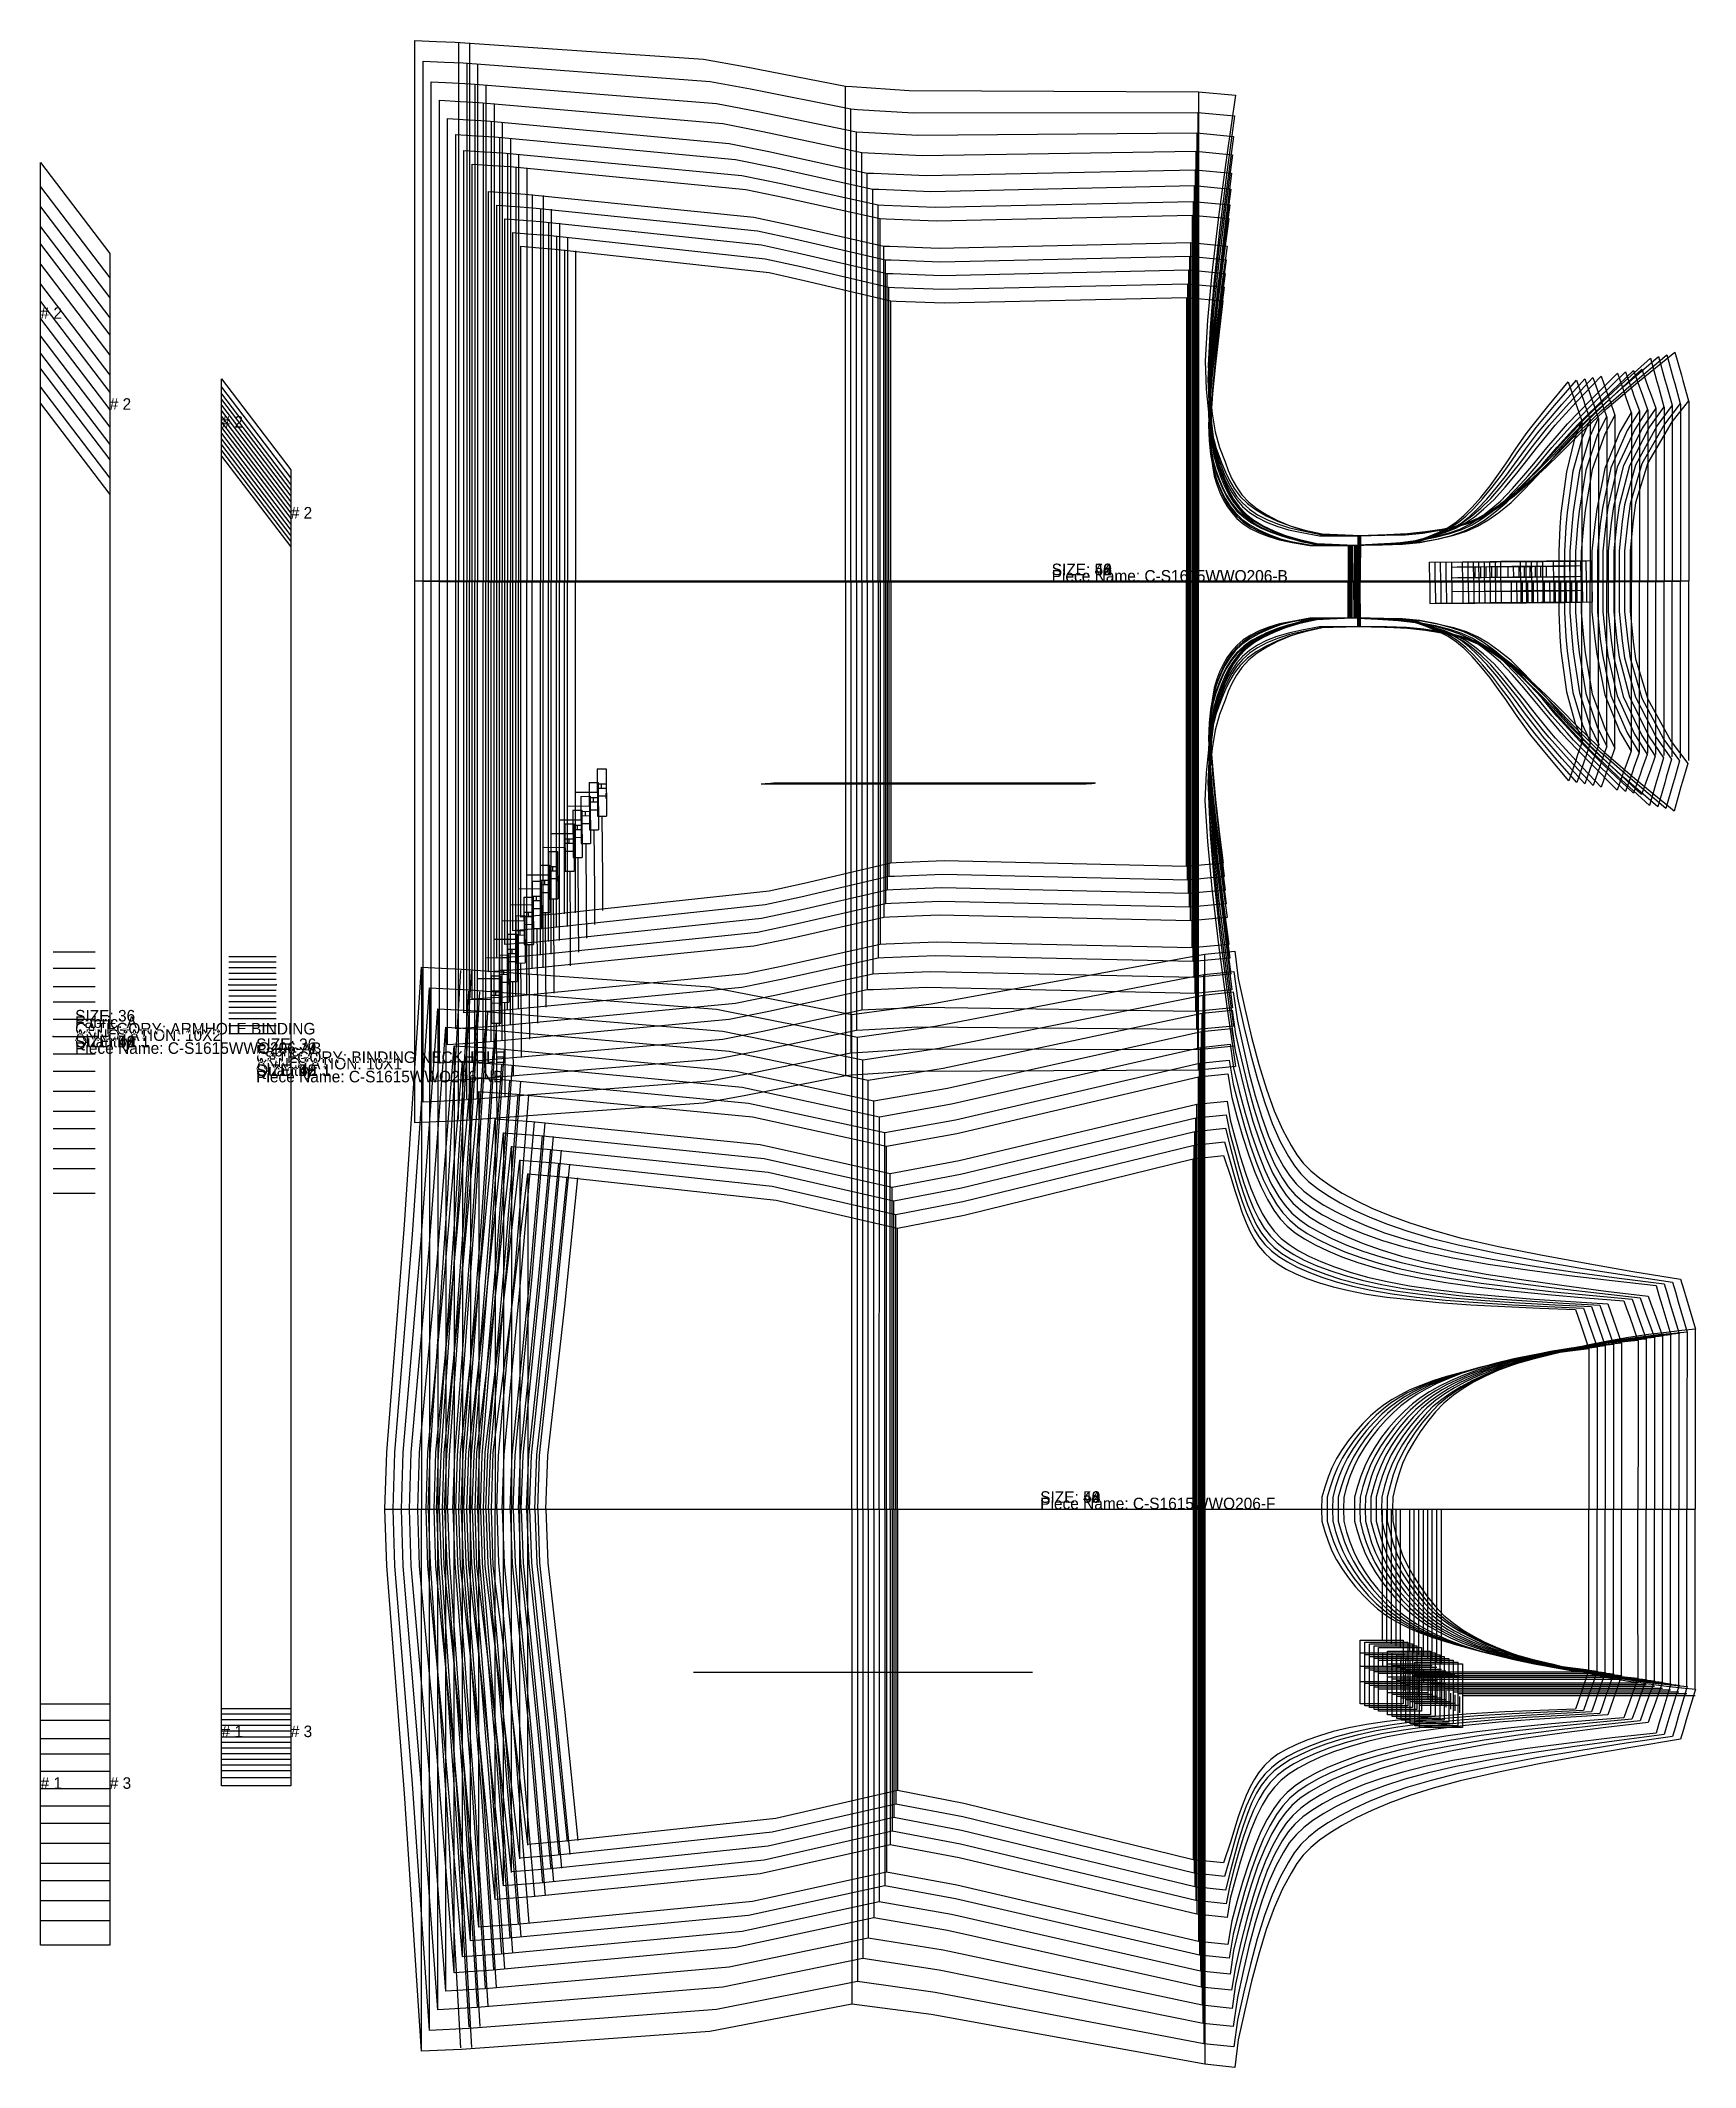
# Model space of a CAD drawing. Extents: x -93.6 to 5.6, y -2 to 41.8.
# Drawn here: x -93.6 to -57.78, y -2.04 to 41.83 of the extents above.
import ezdxf

# ---------------------------------------------------------------- set-up
doc = ezdxf.new("R2010")
doc.units = 0

# ---------------------------------------------------------------- blocks, each defined once
blk = doc.blocks.new('C-S1615WWO206-NB_26')
at = {"layer": '1'}
for points in [[(-89.681, 5.7272), (-89.681, 32.8354)], [(-89.681, 32.8354), (-88.185, 30.8669)], [(-88.185, 30.8669), (-88.185, 5.7272)], [(-88.185, 5.7272), (-89.681, 5.7272)]]:
    blk.add_lwpolyline(points, dxfattribs=at)
at = {"layer": '5'}
blk.add_line((-89.5208, 22.007), (-88.5, 22.007), dxfattribs=at)
at = {"layer": '7'}
blk.add_line((-89.5208, 22.007), (-88.5, 22.007), dxfattribs=at)
at = {"layer": '1'}
for s, p in [('SIZE: 26', (-88.933, 19.4213)), ('Piece Name: C-S1615WWO206-NB', (-88.933, 19.2813))]:
    blk.add_text(s, height=0.25, dxfattribs=at).set_placement(p)
blk = doc.blocks.new('C-S1615WWO206-NB_28')
at = {"layer": '1'}
for points in [[(-89.681, 5.6066), (-89.681, 32.9561)], [(-89.681, 32.9561), (-88.185, 30.9876)], [(-88.185, 30.9876), (-88.185, 5.6066)], [(-88.185, 5.6066), (-89.681, 5.6066)]]:
    blk.add_lwpolyline(points, dxfattribs=at)
at = {"layer": '5'}
blk.add_line((-89.5208, 21.8864), (-88.5, 21.8864), dxfattribs=at)
at = {"layer": '7'}
blk.add_line((-89.5208, 21.8864), (-88.5, 21.8864), dxfattribs=at)
at = {"layer": '1'}
for s, p in [('SIZE: 28', (-88.933, 19.4213)), ('Piece Name: C-S1615WWO206-NB', (-88.933, 19.2813))]:
    blk.add_text(s, height=0.25, dxfattribs=at).set_placement(p)
blk = doc.blocks.new('C-S1615WWO206-NB_30')
at = {"layer": '1'}
for points in [[(-89.681, 5.4847), (-89.681, 33.0779)], [(-89.681, 33.0779), (-88.185, 31.1094)], [(-88.185, 31.1094), (-88.185, 5.4847)], [(-88.185, 5.4847), (-89.681, 5.4847)]]:
    blk.add_lwpolyline(points, dxfattribs=at)
at = {"layer": '5'}
blk.add_line((-89.5208, 21.7645), (-88.5, 21.7645), dxfattribs=at)
at = {"layer": '7'}
blk.add_line((-89.5208, 21.7645), (-88.5, 21.7645), dxfattribs=at)
at = {"layer": '1'}
for s, p in [('SIZE: 30', (-88.933, 19.4213)), ('Piece Name: C-S1615WWO206-NB', (-88.933, 19.2813))]:
    blk.add_text(s, height=0.25, dxfattribs=at).set_placement(p)
blk = doc.blocks.new('C-S1615WWO206-NB_32')
at = {"layer": '1'}
for points in [[(-89.681, 5.3617), (-89.681, 33.201)], [(-89.681, 33.201), (-88.185, 31.2325)], [(-88.185, 31.2325), (-88.185, 5.3617)], [(-88.185, 5.3617), (-89.681, 5.3617)]]:
    blk.add_lwpolyline(points, dxfattribs=at)
at = {"layer": '5'}
blk.add_line((-89.5208, 21.6415), (-88.5, 21.6415), dxfattribs=at)
at = {"layer": '7'}
blk.add_line((-89.5208, 21.6415), (-88.5, 21.6415), dxfattribs=at)
at = {"layer": '1'}
for s, p in [('SIZE: 32', (-88.933, 19.4213)), ('Piece Name: C-S1615WWO206-NB', (-88.933, 19.2813))]:
    blk.add_text(s, height=0.25, dxfattribs=at).set_placement(p)
blk = doc.blocks.new('C-S1615WWO206-NB_34')
at = {"layer": '1'}
for points in [[(-89.681, 5.2377), (-89.681, 33.325)], [(-89.681, 33.325), (-88.185, 31.3565)], [(-88.185, 31.3565), (-88.185, 5.2377)], [(-88.185, 5.2377), (-89.681, 5.2377)]]:
    blk.add_lwpolyline(points, dxfattribs=at)
at = {"layer": '5'}
blk.add_line((-89.5208, 21.5175), (-88.5, 21.5175), dxfattribs=at)
at = {"layer": '7'}
blk.add_line((-89.5208, 21.5175), (-88.5, 21.5175), dxfattribs=at)
at = {"layer": '1'}
for s, p in [('SIZE: 34', (-88.933, 19.4213)), ('Piece Name: C-S1615WWO206-NB', (-88.933, 19.2813))]:
    blk.add_text(s, height=0.25, dxfattribs=at).set_placement(p)
blk = doc.blocks.new('C-S1615WWO206-NB_36')
at = {"layer": '1'}
for points in [[(-89.681, 5.1119), (-89.681, 33.4508)], [(-89.681, 33.4508), (-88.185, 31.4823)], [(-88.185, 31.4823), (-88.185, 5.1119)], [(-88.185, 5.1119), (-89.681, 5.1119)]]:
    blk.add_lwpolyline(points, dxfattribs=at)
at = {"layer": '2'}
for p in [(-89.681, 33.4508), (-89.681, 33.4508), (-88.185, 31.4823), (-88.185, 31.4823), (-89.5208, 21.3917), (-88.5, 21.3917), (-89.681, 5.1119), (-89.681, 5.1119), (-88.185, 5.1119), (-88.185, 5.1119)]:
    blk.add_point(p, dxfattribs=at)
at = {"layer": '5'}
blk.add_line((-89.5208, 21.3917), (-88.5, 21.3917), dxfattribs=at)
at = {"layer": '7'}
blk.add_line((-89.5208, 21.3917), (-88.5, 21.3917), dxfattribs=at)
at = {"layer": '1'}
for s, p in [('SIZE: 36', (-88.933, 19.9813)), ('ANNOTATION: 10X1', (-88.933, 19.5613)), ('CATEGORY: BINDING NECKHOLE', (-88.933, 19.7013)), ('Fabric: A', (-88.933, 19.8413)), ('Quantity: 1', (-88.933, 19.4213)), ('Piece Name: C-S1615WWO206-NB', (-88.933, 19.2813))]:
    blk.add_text(s, height=0.25, dxfattribs=at).set_placement(p)
at = {"layer": '2'}
for s, p in [('# 2', (-89.681, 33.4508)), ('# 2', (-89.681, 33.4508)), ('# 2', (-88.185, 31.4823)), ('# 2', (-88.185, 31.4823)), ('# 1', (-89.681, 5.1119)), ('# 3', (-88.185, 5.1119)), ('# 3', (-88.185, 5.1119))]:
    blk.add_text(s, height=0.25, dxfattribs=at).set_placement(p)
blk = doc.blocks.new('C-S1615WWO206-NB_38')
at = {"layer": '1'}
for points in [[(-89.681, 4.993), (-89.681, 33.5697)], [(-89.681, 33.5697), (-88.185, 31.6012)], [(-88.185, 31.6012), (-88.185, 4.993)], [(-88.185, 4.993), (-89.681, 4.993)]]:
    blk.add_lwpolyline(points, dxfattribs=at)
at = {"layer": '5'}
blk.add_line((-89.5208, 21.2728), (-88.5, 21.2728), dxfattribs=at)
at = {"layer": '7'}
blk.add_line((-89.5208, 21.2728), (-88.5, 21.2728), dxfattribs=at)
at = {"layer": '1'}
for s, p in [('SIZE: 38', (-88.933, 19.4213)), ('Piece Name: C-S1615WWO206-NB', (-88.933, 19.2813))]:
    blk.add_text(s, height=0.25, dxfattribs=at).set_placement(p)
blk = doc.blocks.new('C-S1615WWO206-NB_40')
at = {"layer": '1'}
for points in [[(-89.681, 4.8729), (-89.681, 33.6898)], [(-89.681, 33.6898), (-88.185, 31.7213)], [(-88.185, 31.7213), (-88.185, 4.8729)], [(-88.185, 4.8729), (-89.681, 4.8729)]]:
    blk.add_lwpolyline(points, dxfattribs=at)
at = {"layer": '5'}
blk.add_line((-89.5208, 21.1527), (-88.5, 21.1527), dxfattribs=at)
at = {"layer": '7'}
blk.add_line((-89.5208, 21.1527), (-88.5, 21.1527), dxfattribs=at)
at = {"layer": '1'}
for s, p in [('SIZE: 40', (-88.933, 19.4213)), ('Piece Name: C-S1615WWO206-NB', (-88.933, 19.2813))]:
    blk.add_text(s, height=0.25, dxfattribs=at).set_placement(p)
blk = doc.blocks.new('C-S1615WWO206-NB_42')
at = {"layer": '1'}
for points in [[(-89.681, 4.7516), (-89.681, 33.811)], [(-89.681, 33.811), (-88.185, 31.8425)], [(-88.185, 31.8425), (-88.185, 4.7516)], [(-88.185, 4.7516), (-89.681, 4.7516)]]:
    blk.add_lwpolyline(points, dxfattribs=at)
at = {"layer": '5'}
blk.add_line((-89.5208, 21.0314), (-88.5, 21.0314), dxfattribs=at)
at = {"layer": '7'}
blk.add_line((-89.5208, 21.0314), (-88.5, 21.0314), dxfattribs=at)
at = {"layer": '1'}
for s, p in [('SIZE: 42', (-88.933, 19.4213)), ('Piece Name: C-S1615WWO206-NB', (-88.933, 19.2813))]:
    blk.add_text(s, height=0.25, dxfattribs=at).set_placement(p)
blk = doc.blocks.new('C-S1615WWO206-NB_44')
at = {"layer": '1'}
for points in [[(-89.681, 4.6294), (-89.681, 33.9333)], [(-89.681, 33.9333), (-88.185, 31.9648)], [(-88.185, 31.9648), (-88.185, 4.6294)], [(-88.185, 4.6294), (-89.681, 4.6294)]]:
    blk.add_lwpolyline(points, dxfattribs=at)
at = {"layer": '5'}
blk.add_line((-89.5208, 20.9092), (-88.5, 20.9092), dxfattribs=at)
at = {"layer": '7'}
blk.add_line((-89.5208, 20.9092), (-88.5, 20.9092), dxfattribs=at)
at = {"layer": '1'}
for s, p in [('SIZE: 44', (-88.933, 19.4213)), ('Piece Name: C-S1615WWO206-NB', (-88.933, 19.2813))]:
    blk.add_text(s, height=0.25, dxfattribs=at).set_placement(p)
blk = doc.blocks.new('C-S1615WWO206-NB_46')
at = {"layer": '1'}
for points in [[(-89.681, 4.5059), (-89.681, 34.0567)], [(-89.681, 34.0567), (-88.185, 32.0882)], [(-88.185, 32.0882), (-88.185, 4.5059)], [(-88.185, 4.5059), (-89.681, 4.5059)]]:
    blk.add_lwpolyline(points, dxfattribs=at)
at = {"layer": '5'}
blk.add_line((-89.5208, 20.7857), (-88.5, 20.7857), dxfattribs=at)
at = {"layer": '7'}
blk.add_line((-89.5208, 20.7857), (-88.5, 20.7857), dxfattribs=at)
at = {"layer": '1'}
for s, p in [('SIZE: 46', (-88.933, 19.4213)), ('Piece Name: C-S1615WWO206-NB', (-88.933, 19.2813))]:
    blk.add_text(s, height=0.25, dxfattribs=at).set_placement(p)
blk = doc.blocks.new('C-S1615WWO206-NB_48')
at = {"layer": '1'}
for points in [[(-89.681, 4.3817), (-89.681, 34.1809)], [(-89.681, 34.1809), (-88.185, 32.2124)], [(-88.185, 32.2124), (-88.185, 4.3817)], [(-88.185, 4.3817), (-89.681, 4.3817)]]:
    blk.add_lwpolyline(points, dxfattribs=at)
at = {"layer": '5'}
blk.add_line((-89.5208, 20.6615), (-88.5, 20.6615), dxfattribs=at)
at = {"layer": '7'}
blk.add_line((-89.5208, 20.6615), (-88.5, 20.6615), dxfattribs=at)
at = {"layer": '1'}
for s, p in [('SIZE: 48', (-88.933, 19.4213)), ('Piece Name: C-S1615WWO206-NB', (-88.933, 19.2813))]:
    blk.add_text(s, height=0.25, dxfattribs=at).set_placement(p)
blk = doc.blocks.new('C-S1615WWO206-NB_50')
at = {"layer": '1'}
for points in [[(-89.681, 4.2347), (-89.681, 34.328)], [(-89.681, 34.328), (-88.185, 32.3595)], [(-88.185, 32.3595), (-88.185, 4.2347)], [(-88.185, 4.2347), (-89.681, 4.2347)]]:
    blk.add_lwpolyline(points, dxfattribs=at)
at = {"layer": '5'}
blk.add_line((-89.5208, 20.5145), (-88.5, 20.5145), dxfattribs=at)
at = {"layer": '7'}
blk.add_line((-89.5208, 20.5145), (-88.5, 20.5145), dxfattribs=at)
at = {"layer": '1'}
for s, p in [('SIZE: 50', (-88.933, 19.4213)), ('Piece Name: C-S1615WWO206-NB', (-88.933, 19.2813))]:
    blk.add_text(s, height=0.25, dxfattribs=at).set_placement(p)
blk = doc.blocks.new('C-S1615WWO206-NB_52')
at = {"layer": '1'}
for points in [[(-89.681, 4.0573), (-89.681, 34.5053)], [(-89.681, 34.5053), (-88.185, 32.5368)], [(-88.185, 32.5368), (-88.185, 4.0573)], [(-88.185, 4.0573), (-89.681, 4.0573)]]:
    blk.add_lwpolyline(points, dxfattribs=at)
at = {"layer": '5'}
blk.add_line((-89.5208, 20.3371), (-88.5, 20.3371), dxfattribs=at)
at = {"layer": '7'}
blk.add_line((-89.5208, 20.3371), (-88.5, 20.3371), dxfattribs=at)
at = {"layer": '1'}
for s, p in [('SIZE: 52', (-88.933, 19.4213)), ('Piece Name: C-S1615WWO206-NB', (-88.933, 19.2813))]:
    blk.add_text(s, height=0.25, dxfattribs=at).set_placement(p)
blk = doc.blocks.new('C-S1615WWO206-B_26')
at = {"layer": '1'}
for points in [[(-83.2015, 30.1109), (-83.2016, 37.3749)], [(-83.2016, 37.3749), (-82.8079, 37.3427), (-82.4593, 37.3143), (-77.8315, 36.8043), (-77.0754, 36.637), (-75.2014, 36.1936)], [(-75.2014, 36.1936), (-75.079, 36.1887), (-74.0443, 36.1472), (-68.7992, 36.268), (-68.0095, 36.1941)], [(-68.0095, 36.1941), (-68.093, 35.5174), (-68.173, 34.8204), (-68.2352, 34.1858), (-68.273, 33.6549), (-68.291, 33.1974), (-68.2702, 32.8815), (-68.2403, 32.6203), (-68.1997, 32.4026), (-68.146, 32.2156), (-68.0781, 32.0451), (-68.0049, 31.8952), (-67.9231, 31.7546), (-67.8267, 31.617), (-67.7101, 31.4854), (-67.5703, 31.3661), (-67.4081, 31.262), (-67.2241, 31.1714), (-67.0172, 31.0912), (-66.7836, 31.0211), (-66.5133, 30.9642), (-66.1318, 30.8971), (-65.2982, 30.8982), (-64.7221, 30.9122), (-64.2904, 30.9277), (-63.9144, 30.964), (-63.6137, 31.073), (-63.3543, 31.1816), (-63.1398, 31.2907), (-62.9566, 31.4118), (-62.7893, 31.554), (-62.6188, 31.7254), (-62.4263, 31.9403), (-62.231, 32.1896), (-62.047, 32.4426), (-61.8903, 32.668), (-61.6827, 32.9815), (-61.4475, 33.3122), (-61.3494, 33.4469), (-60.9802, 33.9105), (-60.537, 34.4442)], [(-60.537, 34.4442), (-60.3806, 33.9886), (-60.3456, 33.8871), (-60.2457, 33.5969)], [(-60.2457, 33.5969), (-60.4018, 33.2049), (-60.5753, 32.4916), (-60.6954, 31.5988), (-60.7181, 31.2941), (-60.741, 30.7679), (-60.741, 30.1109)], [(-83.2016, 22.8585), (-83.2015, 30.1109)], [(-60.741, 30.1109), (-60.741, 29.4539), (-60.7181, 28.9276), (-60.6954, 28.623), (-60.5753, 27.7302), (-60.3886, 27.0451), (-60.2288, 26.674)], [(-60.5277, 25.8083), (-60.9741, 26.3368), (-61.3445, 26.7941), (-61.4431, 26.927), (-61.6793, 27.2535), (-61.888, 27.5631), (-62.0456, 27.7857), (-62.2303, 28.0354), (-62.4263, 28.2815), (-62.6188, 28.4963), (-62.7893, 28.6677), (-62.9566, 28.8099), (-63.1398, 28.931), (-63.3543, 29.0401), (-63.6137, 29.1487), (-63.9144, 29.2578), (-64.2904, 29.294), (-64.7221, 29.3095), (-65.2982, 29.3236), (-66.1318, 29.3246), (-66.5133, 29.2576), (-66.7836, 29.2006), (-67.0172, 29.1305), (-67.2241, 29.0503), (-67.4081, 28.9597), (-67.5703, 28.8556), (-67.7101, 28.7363), (-67.8267, 28.6047), (-67.9231, 28.4671), (-68.0049, 28.3265), (-68.0781, 28.1767), (-68.1458, 28.0061), (-68.1993, 27.819), (-68.2396, 27.6013), (-68.2692, 27.34), (-68.2897, 27.0242), (-68.2712, 26.5667), (-68.2327, 26.0358), (-68.1698, 25.4014), (-68.089, 24.7045), (-68.0047, 24.0281)], [(-60.2288, 26.674), (-60.3418, 26.3471), (-60.3756, 26.2493), (-60.5277, 25.8083)], [(-75.2014, 24.0282), (-77.075, 23.5876), (-77.8309, 23.4214), (-82.4568, 22.9181), (-82.8052, 22.8902), (-83.2016, 22.8585)], [(-68.0047, 24.0281), (-68.7992, 23.9538), (-74.0443, 24.0745), (-75.079, 24.033), (-75.2014, 24.0282)]]:
    blk.add_lwpolyline(points, dxfattribs=at)
at = {"layer": '5'}
blk.add_line((-78.0032, 25.7405), (-71.0328, 25.7405), dxfattribs=at)
at = {"layer": '7'}
blk.add_line((-78.0032, 25.7405), (-71.0328, 25.7405), dxfattribs=at)
at = {"layer": '8'}
for p, q in [((-82.2565, 37.296), (-82.2565, 30.1109)), ((-82.0203, 37.2739), (-82.0203, 30.1109)), ((-75.2014, 30.111), (-75.2014, 36.1939)), ((-68.799, 36.2663), (-68.799, 30.111)), ((-65.2982, 30.8982), (-65.3007, 30.1108)), ((-63.5391, 30.5367), (-61.5707, 30.5502)), ((-63.5361, 30.0918), (-63.5391, 30.5367)), ((-63.0636, 30.4332), (-61.7826, 30.4419)), ((-62.5519, 30.2058), (-62.5534, 30.4367)), ((-61.5677, 30.1053), (-61.5707, 30.5502)), ((-83.2015, 30.1109), (-60.741, 30.1109)), ((-82.2565, 22.9258), (-82.2565, 30.1109)), ((-82.0203, 22.9479), (-82.0203, 30.1109)), ((-75.2014, 30.1108), (-75.2014, 24.0279)), ((-68.799, 23.9555), (-68.799, 30.1108)), ((-65.2982, 29.3236), (-65.3007, 30.111)), ((-63.5361, 30.0918), (-63.5331, 29.6469)), ((-63.0471, 30.2024), (-61.781, 30.211)), ((-63.0414, 29.9007), (-61.7752, 29.9094)), ((-61.7765, 30.1039), (-61.7735, 29.659)), ((-61.5677, 30.1053), (-61.5646, 29.6604)), ((-60.7409, 30.1109), (-60.2423, 30.1109)), ((-63.5331, 29.6469), (-61.5646, 29.6604)), ((-81.5543, 26.0673), (-81.3575, 26.0688)), ((-81.5543, 26.0673), (-81.5473, 25.0437)), ((-81.3575, 26.0688), (-81.3505, 25.0451)), ((-81.5508, 25.5555), (-82.0232, 25.551)), ((-81.5518, 25.7427), (-81.3702, 25.7441)), ((-81.5511, 25.6488), (-81.3696, 25.6502)), ((-81.5498, 25.4787), (-81.3684, 25.4801)), ((-81.4641, 25.7433), (-81.4635, 25.6495)), ((-81.3688, 25.5385), (-81.3681, 25.4269)), ((-81.5473, 25.0437), (-81.3505, 25.0451))]:
    blk.add_line(p, q, dxfattribs=at)
for points in [[(-60.2423, 33.5878), (-60.2423, 31.6227), (-60.2423, 30.1109)], [(-60.2423, 26.634), (-60.2423, 28.599), (-60.2423, 30.1109)], [(-81.4488, 25.0445), (-81.4396, 23.7105), (-81.4345, 22.9973)]]:
    blk.add_lwpolyline(points, dxfattribs=at)
at = {"layer": '1'}
for s, p in [('SIZE: 26', (-71.7152, 30.2567)), ('Piece Name: C-S1615WWO206-B', (-71.7152, 30.1167))]:
    blk.add_text(s, height=0.25, dxfattribs=at).set_placement(p)
blk = doc.blocks.new('C-S1615WWO206-B_28')
at = {"layer": '1'}
for points in [[(-83.3767, 30.1121), (-83.3768, 37.6715)], [(-83.3768, 37.6715), (-82.9758, 37.6397), (-82.6213, 37.6116), (-77.9146, 37.1045), (-77.1454, 36.9363), (-75.2388, 36.4901)], [(-75.2388, 36.4901), (-75.1153, 36.4851), (-74.071, 36.4431), (-68.7775, 36.5644), (-67.9875, 36.4905)], [(-67.9875, 36.4905), (-68.0768, 35.7745), (-68.1624, 35.037), (-68.229, 34.3657), (-68.2698, 33.8039), (-68.2895, 33.3197), (-68.2678, 32.9855), (-68.2365, 32.709), (-68.1939, 32.4785), (-68.1373, 32.2806), (-68.0657, 32.1001), (-67.9964, 31.949), (-67.9183, 31.807), (-67.8256, 31.6676), (-67.7126, 31.5337), (-67.5762, 31.4115), (-67.4171, 31.3038), (-67.236, 31.2091), (-67.0318, 31.1242), (-66.8008, 31.0488), (-66.5329, 30.9856), (-66.1391, 30.9105), (-65.2765, 30.8994), (-64.6889, 30.9158), (-64.2486, 30.9332), (-63.8652, 30.9716), (-63.5686, 31.074), (-63.3125, 31.1766), (-63.1005, 31.2804), (-62.9189, 31.3964), (-62.7527, 31.5333), (-62.5828, 31.6989), (-62.3908, 31.9068), (-62.181, 32.1622), (-61.9829, 32.4218), (-61.8139, 32.6532), (-61.5897, 32.9754), (-61.3364, 33.3148), (-61.2307, 33.4529), (-60.8343, 33.9278), (-60.3583, 34.4748)], [(-60.3583, 34.4748), (-60.2036, 34.025), (-60.169, 33.9248), (-60.0665, 33.6274)], [(-60.0665, 33.6274), (-60.2373, 33.2309), (-60.4355, 32.5045), (-60.5635, 31.6133), (-60.5906, 31.3038), (-60.6209, 30.7691), (-60.6209, 30.1121)], [(-83.3768, 22.5619), (-83.3767, 30.1121)], [(-60.6209, 30.1121), (-60.6209, 29.4551), (-60.5906, 28.9203), (-60.5635, 28.6109), (-60.4355, 27.7197), (-60.2272, 27.0148), (-60.0536, 26.6342)], [(-60.3518, 25.7715), (-60.8301, 26.3146), (-61.2274, 26.785), (-61.3333, 26.9219), (-61.5874, 27.2583), (-61.8124, 27.5776), (-61.9819, 27.807), (-62.1805, 28.0643), (-62.3908, 28.3174), (-62.5828, 28.5252), (-62.7527, 28.6908), (-62.9189, 28.8277), (-63.1005, 28.9437), (-63.3125, 29.0475), (-63.5686, 29.1501), (-63.8652, 29.2526), (-64.2486, 29.2909), (-64.6889, 29.3083), (-65.2765, 29.3248), (-66.1391, 29.3136), (-66.5329, 29.2386), (-66.8008, 29.1753), (-67.0318, 29.0999), (-67.236, 29.015), (-67.4171, 28.9203), (-67.5762, 28.8126), (-67.7126, 28.6904), (-67.8256, 28.5565), (-67.9183, 28.4171), (-67.9964, 28.2751), (-68.0657, 28.1241), (-68.1372, 27.9434), (-68.1935, 27.7455), (-68.2359, 27.515), (-68.2669, 27.2385), (-68.2882, 26.9042), (-68.2681, 26.4202), (-68.2267, 25.8584), (-68.1593, 25.1872), (-68.073, 24.4498), (-67.983, 23.7341)], [(-60.0536, 26.6342), (-60.1663, 26.3084), (-60.2, 26.211), (-60.3518, 25.7715)], [(-75.2388, 23.7341), (-77.145, 23.2901), (-77.914, 23.1227), (-82.6192, 22.6209), (-82.9736, 22.5933), (-83.3768, 22.5619)], [(-67.983, 23.7341), (-68.7775, 23.6598), (-74.071, 23.781), (-75.1153, 23.739), (-75.2388, 23.7341)]]:
    blk.add_lwpolyline(points, dxfattribs=at)
at = {"layer": '5'}
blk.add_line((-77.9815, 25.7417), (-71.0111, 25.7417), dxfattribs=at)
at = {"layer": '7'}
blk.add_line((-77.9815, 25.7417), (-71.0111, 25.7417), dxfattribs=at)
at = {"layer": '8'}
for p, q in [((-82.4317, 37.5949), (-82.4317, 30.1121)), ((-82.1955, 37.5733), (-82.1955, 30.1121)), ((-75.2388, 30.1122), (-75.2388, 36.4904)), ((-68.7773, 36.5627), (-68.7773, 30.1122)), ((-65.2765, 30.8994), (-65.279, 30.112)), ((-63.419, 30.5379), (-61.4506, 30.5514)), ((-63.416, 30.093), (-63.419, 30.5379)), ((-62.9435, 30.4344), (-61.6625, 30.4431)), ((-62.4318, 30.207), (-62.4333, 30.4379)), ((-61.4476, 30.1065), (-61.4506, 30.5514)), ((-83.3767, 30.1121), (-60.6209, 30.1121)), ((-82.4317, 22.6293), (-82.4317, 30.1121)), ((-82.1955, 22.6509), (-82.1955, 30.1121)), ((-75.2388, 30.112), (-75.2388, 23.7338)), ((-68.7773, 23.6615), (-68.7773, 30.112)), ((-65.2765, 29.3248), (-65.279, 30.1122)), ((-63.416, 30.093), (-63.413, 29.6481)), ((-62.927, 30.2036), (-61.6609, 30.2122)), ((-62.9213, 29.9019), (-61.6551, 29.9106)), ((-61.6564, 30.1051), (-61.6534, 29.6602)), ((-61.4476, 30.1065), (-61.4445, 29.6616)), ((-60.6208, 30.1121), (-60.0631, 30.1121)), ((-63.413, 29.6481), (-61.4445, 29.6616)), ((-81.7287, 25.7688), (-81.5319, 25.7703)), ((-81.7287, 25.7688), (-81.7217, 24.7452)), ((-81.7262, 25.4442), (-81.5446, 25.4456)), ((-81.6385, 25.4448), (-81.6379, 25.351)), ((-81.5319, 25.7703), (-81.5249, 24.7466)), ((-81.7252, 25.257), (-82.1976, 25.2525)), ((-81.7255, 25.3503), (-81.544, 25.3517)), ((-81.7242, 25.1802), (-81.5428, 25.1816)), ((-81.5432, 25.24), (-81.5425, 25.1284)), ((-81.7217, 24.7452), (-81.5249, 24.7466))]:
    blk.add_line(p, q, dxfattribs=at)
for points in [[(-60.0631, 33.6185), (-60.0631, 31.6367), (-60.0631, 30.1121)], [(-60.0631, 26.6057), (-60.0631, 28.5874), (-60.0631, 30.1121)], [(-81.6232, 24.746), (-81.614, 23.412), (-81.6089, 22.6988)]]:
    blk.add_lwpolyline(points, dxfattribs=at)
at = {"layer": '1'}
for s, p in [('SIZE: 28', (-71.7152, 30.2567)), ('Piece Name: C-S1615WWO206-B', (-71.7152, 30.1167))]:
    blk.add_text(s, height=0.25, dxfattribs=at).set_placement(p)
blk = doc.blocks.new('C-S1615WWO206-B_30')
at = {"layer": '1'}
for points in [[(-83.5521, 30.1134), (-83.5523, 37.968)], [(-83.5523, 37.968), (-83.1439, 37.9367), (-82.7834, 37.9091), (-77.9978, 37.4049), (-77.2155, 37.2357), (-75.2764, 36.7867)], [(-75.2764, 36.7867), (-75.1517, 36.7816), (-74.098, 36.7392), (-68.756, 36.8609), (-67.9615, 36.7866)], [(-67.9615, 36.7866), (-68.0652, 36.0471), (-68.1653, 35.2852), (-68.2448, 34.5915), (-68.2959, 34.0107), (-68.3238, 33.51), (-68.3067, 33.1637), (-68.2786, 32.8771), (-68.2381, 32.6379), (-68.1827, 32.4322), (-68.1114, 32.2443), (-68.0408, 32.076), (-67.9603, 31.9173), (-67.8637, 31.761), (-67.7445, 31.61), (-67.5993, 31.4709), (-67.4286, 31.3471), (-67.2334, 31.2366), (-67.0125, 31.136), (-66.7618, 31.0449), (-66.4701, 30.9658), (-66.0885, 30.899), (-65.255, 30.9007), (-64.6675, 30.9141), (-64.2272, 30.9292), (-63.8437, 30.9656), (-63.5351, 31.0651), (-63.2682, 31.1657), (-63.047, 31.2686), (-62.857, 31.3845), (-62.6824, 31.5225), (-62.5033, 31.6901), (-62.3005, 31.9008), (-62.0818, 32.1597), (-61.8752, 32.423), (-61.6987, 32.6579), (-61.4644, 32.9849), (-61.2, 33.3293), (-61.0898, 33.4694), (-60.6768, 33.9506), (-60.1809, 34.505)], [(-60.1809, 34.505), (-60.0271, 34.0606), (-59.9927, 33.9618), (-59.8875, 33.6581)], [(-59.8875, 33.6581), (-60.073, 33.2569), (-60.2959, 32.5174), (-60.4318, 31.6279), (-60.4633, 31.3136), (-60.501, 30.7704), (-60.501, 30.1134)], [(-83.5522, 22.2654), (-83.5521, 30.1134)], [(-60.501, 30.1134), (-60.501, 29.4564), (-60.4633, 28.9131), (-60.4318, 28.5989), (-60.2959, 27.7094), (-60.0656, 26.9852), (-59.8781, 26.5955)], [(-60.1759, 25.7386), (-60.6736, 26.29), (-61.0872, 26.7678), (-61.1976, 26.907), (-61.4627, 27.2491), (-61.6976, 27.574), (-61.8744, 27.8073), (-62.0815, 28.0688), (-62.3005, 28.326), (-62.5033, 28.5366), (-62.6824, 28.7042), (-62.857, 28.8422), (-63.047, 28.9581), (-63.2682, 29.061), (-63.5351, 29.1616), (-63.8437, 29.2612), (-64.2272, 29.2975), (-64.6675, 29.3126), (-65.255, 29.3261), (-66.0885, 29.3277), (-66.4701, 29.261), (-66.7618, 29.1818), (-67.0125, 29.0907), (-67.2334, 28.9901), (-67.4286, 28.8796), (-67.5993, 28.7558), (-67.7445, 28.6167), (-67.8637, 28.4657), (-67.9603, 28.3094), (-68.0408, 28.1507), (-68.1114, 27.9825), (-68.1827, 27.7945), (-68.2381, 27.5888), (-68.2786, 27.3496), (-68.3067, 27.063), (-68.3238, 26.7167), (-68.2959, 26.216), (-68.2448, 25.6352), (-68.1653, 24.9415), (-68.0652, 24.1796), (-67.9615, 23.4402)], [(-59.8781, 26.5955), (-59.9907, 26.2719), (-60.0244, 26.1751), (-60.1759, 25.7386)], [(-75.2764, 23.4401), (-77.2152, 22.9927), (-77.9974, 22.8242), (-82.7819, 22.3238), (-83.1423, 22.2964), (-83.5522, 22.2654)], [(-67.9615, 23.4402), (-68.756, 23.3659), (-74.098, 23.4875), (-75.1517, 23.4451), (-75.2764, 23.4401)]]:
    blk.add_lwpolyline(points, dxfattribs=at)
at = {"layer": '5'}
blk.add_line((-77.96, 25.743), (-70.9896, 25.743), dxfattribs=at)
at = {"layer": '7'}
blk.add_line((-77.96, 25.743), (-70.9896, 25.743), dxfattribs=at)
at = {"layer": '8'}
for p, q in [((-82.6071, 37.8939), (-82.6071, 30.1134)), ((-82.3709, 37.8729), (-82.3709, 30.1134)), ((-68.7558, 36.8592), (-68.7558, 30.1135)), ((-75.2764, 30.1135), (-75.2764, 36.787)), ((-65.255, 30.9007), (-65.2575, 30.1133)), ((-63.2991, 30.5392), (-61.3307, 30.5527)), ((-63.2961, 30.0943), (-63.2991, 30.5392)), ((-62.8236, 30.4357), (-61.5426, 30.4444)), ((-62.3119, 30.2083), (-62.3134, 30.4392)), ((-61.3277, 30.1078), (-61.3307, 30.5527)), ((-83.5521, 30.1134), (-60.501, 30.1134)), ((-82.6071, 22.3329), (-82.6071, 30.1134)), ((-82.3709, 22.3539), (-82.3709, 30.1134)), ((-75.2764, 30.1133), (-75.2764, 23.4398)), ((-68.7558, 23.3676), (-68.7558, 30.1133)), ((-65.255, 29.3261), (-65.2575, 30.1135)), ((-63.2961, 30.0943), (-63.2931, 29.6494)), ((-62.8071, 30.2049), (-61.541, 30.2135)), ((-62.8014, 29.9032), (-61.5352, 29.9119)), ((-61.5365, 30.1064), (-61.5335, 29.6615)), ((-61.3277, 30.1078), (-61.3246, 29.6629)), ((-60.5009, 30.1134), (-59.8841, 30.1134)), ((-63.2931, 29.6494), (-61.3246, 29.6629)), ((-81.9034, 25.4705), (-81.7066, 25.472)), ((-81.9034, 25.4705), (-81.8964, 24.4469)), ((-81.7066, 25.472), (-81.6996, 24.4483)), ((-81.9009, 25.1459), (-81.7193, 25.1473)), ((-81.9002, 25.052), (-81.7187, 25.0534)), ((-81.8132, 25.1465), (-81.8126, 25.0527)), ((-81.8999, 24.9587), (-82.3723, 24.9542)), ((-81.8989, 24.8819), (-81.7175, 24.8833)), ((-81.7179, 24.9417), (-81.7172, 24.8301)), ((-81.8964, 24.4469), (-81.6996, 24.4483))]:
    blk.add_line(p, q, dxfattribs=at)
for points in [[(-59.8841, 33.6493), (-59.8841, 31.6509), (-59.8841, 30.1134)], [(-59.8841, 26.5775), (-59.8841, 28.5758), (-59.8841, 30.1134)], [(-81.7979, 24.4477), (-81.7887, 23.1137), (-81.7836, 22.4005)]]:
    blk.add_lwpolyline(points, dxfattribs=at)
at = {"layer": '1'}
for s, p in [('SIZE: 30', (-71.7152, 30.2567)), ('Piece Name: C-S1615WWO206-B', (-71.7152, 30.1167))]:
    blk.add_text(s, height=0.25, dxfattribs=at).set_placement(p)
blk = doc.blocks.new('C-S1615WWO206-B_32')
at = {"layer": '1'}
for points in [[(-83.7277, 30.1145), (-83.7279, 38.2645)], [(-83.7279, 38.2645), (-83.3121, 38.2336), (-82.9458, 38.2063), (-78.0812, 37.705), (-77.2858, 37.5349), (-75.3142, 37.0831)], [(-75.3142, 37.0831), (-75.1884, 37.078), (-74.1251, 37.035), (-68.7347, 37.1572), (-67.9414, 37.083)], [(-67.9414, 37.083), (-68.0482, 36.2989), (-68.1511, 35.4911), (-68.2325, 34.7556), (-68.2842, 34.1399), (-68.3117, 33.6092), (-68.2921, 33.2423), (-68.2611, 32.9387), (-68.2172, 32.6854), (-68.1576, 32.4676), (-68.0813, 32.2688), (-68.0087, 32.1029), (-67.9264, 31.9467), (-67.8281, 31.793), (-67.7075, 31.645), (-67.5613, 31.5092), (-67.39, 31.3889), (-67.1946, 31.2822), (-66.9739, 31.1858), (-66.7237, 31.0992), (-66.433, 31.0252), (-66.0586, 30.9406), (-65.2337, 30.9018), (-64.6554, 30.9316), (-64.2221, 30.9589), (-63.8453, 31.0056), (-63.5225, 31.0968), (-63.2428, 31.1908), (-63.0102, 31.2887), (-62.8093, 31.4014), (-62.6236, 31.5375), (-62.4321, 31.7039), (-62.2145, 31.9141), (-61.9866, 32.1745), (-61.771, 32.4396), (-61.5866, 32.6762), (-61.3415, 33.0059), (-61.0653, 33.3527), (-60.9503, 33.4938), (-60.5201, 33.9776), (-60.0034, 34.5352)], [(-60.0034, 34.5352), (-59.8504, 34.0954), (-59.8163, 33.9977), (-59.7087, 33.6886)], [(-59.7087, 33.6886), (-59.9089, 33.2827), (-60.1565, 32.5301), (-60.3003, 31.6423), (-60.3362, 31.3232), (-60.3813, 30.7715), (-60.3813, 30.1145)], [(-83.7278, 21.9689), (-83.7277, 30.1145)], [(-60.3813, 30.1145), (-60.3813, 29.4575), (-60.3362, 28.9057), (-60.3003, 28.5867), (-60.1565, 27.6989), (-59.904, 26.9563), (-59.7025, 26.558)], [(-60.0004, 25.704), (-60.5182, 26.2597), (-60.9488, 26.7415), (-61.064, 26.882), (-61.3405, 27.2274), (-61.5859, 27.5558), (-61.7705, 27.7915), (-61.9864, 28.0555), (-62.2145, 28.3149), (-62.4321, 28.525), (-62.6236, 28.6914), (-62.8093, 28.8275), (-63.0102, 28.9402), (-63.2428, 29.0381), (-63.5225, 29.1321), (-63.8453, 29.2234), (-64.2221, 29.27), (-64.6554, 29.2973), (-65.2337, 29.3272), (-66.0586, 29.2884), (-66.433, 29.2038), (-66.7237, 29.1297), (-66.9739, 29.0431), (-67.1946, 28.9467), (-67.39, 28.84), (-67.5613, 28.7197), (-67.7075, 28.5839), (-67.8281, 28.4359), (-67.9264, 28.2822), (-68.0087, 28.126), (-68.0813, 27.9602), (-68.1576, 27.7612), (-68.2171, 27.5435), (-68.261, 27.2902), (-68.2918, 26.9865), (-68.3113, 26.6197), (-68.2837, 26.089), (-68.2318, 25.4733), (-68.1503, 24.7379), (-68.0471, 23.9301), (-67.9402, 23.1461)], [(-59.7025, 26.558), (-59.8151, 26.2355), (-59.8488, 26.139), (-60.0004, 25.704)], [(-75.3142, 23.1459), (-77.2857, 22.6951), (-78.081, 22.5254), (-82.9448, 22.0267), (-83.3111, 21.9996), (-83.7278, 21.9689)], [(-67.9402, 23.1461), (-68.7347, 23.0718), (-74.1251, 23.1939), (-75.1884, 23.1509), (-75.3142, 23.1459)]]:
    blk.add_lwpolyline(points, dxfattribs=at)
at = {"layer": '5'}
blk.add_line((-77.9387, 25.7441), (-70.9683, 25.7441), dxfattribs=at)
at = {"layer": '7'}
blk.add_line((-77.9387, 25.7441), (-70.9683, 25.7441), dxfattribs=at)
at = {"layer": '8'}
for p, q in [((-82.7827, 38.1934), (-82.7827, 30.1145)), ((-82.5465, 38.1741), (-82.5465, 30.1145)), ((-75.3142, 30.1146), (-75.3142, 37.0834)), ((-68.7345, 37.1555), (-68.7345, 30.1146)), ((-65.2337, 30.9018), (-65.2362, 30.1144)), ((-63.1794, 30.5403), (-61.211, 30.5538)), ((-63.1764, 30.0954), (-63.1794, 30.5403)), ((-62.7039, 30.4368), (-61.4229, 30.4455)), ((-62.1922, 30.2094), (-62.1937, 30.4403)), ((-61.208, 30.1089), (-61.211, 30.5538)), ((-83.7277, 30.1145), (-60.3813, 30.1145)), ((-82.7827, 22.0356), (-82.7827, 30.1145)), ((-82.5465, 22.0549), (-82.5465, 30.1145)), ((-75.3142, 30.1144), (-75.3142, 23.1456)), ((-68.7345, 23.0735), (-68.7345, 30.1144)), ((-65.2337, 29.3272), (-65.2362, 30.1146)), ((-63.1764, 30.0954), (-63.1734, 29.6505)), ((-62.6874, 30.206), (-61.4213, 30.2146)), ((-62.6817, 29.9043), (-61.4155, 29.913)), ((-61.4168, 30.1075), (-61.4138, 29.6626)), ((-61.208, 30.1089), (-61.2049, 29.664)), ((-60.3812, 30.1145), (-59.7053, 30.1145)), ((-63.1734, 29.6505), (-61.2049, 29.664)), ((-82.0783, 25.1722), (-81.8815, 25.1737)), ((-82.0783, 25.1722), (-82.0713, 24.1486)), ((-81.8815, 25.1737), (-81.8745, 24.15)), ((-82.0748, 24.6604), (-82.5472, 24.6559)), ((-82.0758, 24.8476), (-81.8942, 24.849)), ((-82.0751, 24.7537), (-81.8936, 24.7551)), ((-82.0738, 24.5836), (-81.8924, 24.585)), ((-81.9881, 24.8482), (-81.9875, 24.7544)), ((-81.8928, 24.6434), (-81.8921, 24.5318)), ((-82.0713, 24.1486), (-81.8745, 24.15))]:
    blk.add_line(p, q, dxfattribs=at)
for points in [[(-59.7053, 33.6799), (-59.7053, 31.6648), (-59.7053, 30.1145)], [(-59.7053, 26.5491), (-59.7053, 28.5641), (-59.7053, 30.1145)], [(-81.9728, 24.1494), (-81.9636, 22.8154), (-81.9585, 22.1022)]]:
    blk.add_lwpolyline(points, dxfattribs=at)
at = {"layer": '1'}
for s, p in [('SIZE: 32', (-71.7152, 30.2567)), ('Piece Name: C-S1615WWO206-B', (-71.7152, 30.1167))]:
    blk.add_text(s, height=0.25, dxfattribs=at).set_placement(p)
blk = doc.blocks.new('C-S1615WWO206-B_34')
at = {"layer": '1'}
for points in [[(-83.9035, 30.1156), (-83.9037, 38.561)], [(-83.9037, 38.561), (-83.4806, 38.5304), (-83.1083, 38.5035), (-78.1649, 38.0051), (-77.3564, 37.8341), (-75.3522, 37.3795)], [(-75.3522, 37.3795), (-75.2253, 37.3743), (-74.1524, 37.3308), (-68.7136, 37.4535), (-67.9191, 37.3792)], [(-67.9191, 37.3792), (-68.0346, 36.5555), (-68.1462, 35.7068), (-68.2349, 34.9341), (-68.2918, 34.2872), (-68.323, 33.7295), (-68.3039, 33.3438), (-68.2727, 33.0245), (-68.2276, 32.7581), (-68.1659, 32.5289), (-68.0865, 32.3196), (-68.014, 32.1488), (-67.9315, 31.9877), (-67.8325, 31.8292), (-67.7107, 31.6761), (-67.5625, 31.5353), (-67.3883, 31.41), (-67.1893, 31.2985), (-66.9642, 31.1971), (-66.7089, 31.1055), (-66.4119, 31.0263), (-66.0375, 30.9417), (-65.2126, 30.9029), (-64.6343, 30.9327), (-64.201, 30.96), (-63.8242, 31.0067), (-63.4935, 31.0926), (-63.2066, 31.1822), (-62.9676, 31.2768), (-62.7607, 31.3872), (-62.5685, 31.5218), (-62.37, 31.6871), (-62.1438, 31.8964), (-61.9051, 32.1614), (-61.679, 32.4314), (-61.4854, 32.6725), (-61.228, 33.0086), (-60.9383, 33.3619), (-60.8177, 33.5056), (-60.3672, 33.9979), (-59.8261, 34.5653)], [(-59.8261, 34.5653), (-59.6739, 34.1299), (-59.6401, 34.0333), (-59.5301, 33.7191)], [(-59.5301, 33.7191), (-59.7449, 33.3085), (-60.0173, 32.5428), (-60.169, 31.6567), (-60.2094, 31.3328), (-60.2618, 30.7726), (-60.2618, 30.1156)], [(-83.9036, 21.6724), (-83.9035, 30.1156)], [(-60.2618, 30.1156), (-60.2618, 29.4586), (-60.2094, 28.8983), (-60.169, 28.5745), (-60.0173, 27.6884), (-59.7424, 26.9277), (-59.5269, 26.521)], [(-59.8247, 25.6709), (-60.3663, 26.2373), (-60.817, 26.7286), (-60.9377, 26.872), (-61.2275, 27.2246), (-61.4851, 27.5601), (-61.6787, 27.8008), (-61.905, 28.0703), (-62.1438, 28.3348), (-62.37, 28.544), (-62.5685, 28.7093), (-62.7607, 28.8439), (-62.9676, 28.9543), (-63.2066, 29.0489), (-63.4935, 29.1385), (-63.8242, 29.2245), (-64.201, 29.2711), (-64.6343, 29.2984), (-65.2126, 29.3283), (-66.0375, 29.2895), (-66.4119, 29.2049), (-66.7089, 29.1256), (-66.9642, 29.034), (-67.1893, 28.9326), (-67.3883, 28.8211), (-67.5625, 28.6958), (-67.7107, 28.555), (-67.8325, 28.4019), (-67.9315, 28.2434), (-68.014, 28.0823), (-68.0865, 27.9116), (-68.1659, 27.7022), (-68.2276, 27.473), (-68.2727, 27.2066), (-68.3039, 26.8873), (-68.323, 26.5016), (-68.2918, 25.9439), (-68.2349, 25.297), (-68.1462, 24.5243), (-68.0346, 23.6756), (-67.9191, 22.852)], [(-59.5269, 26.521), (-59.6395, 26.2), (-59.6732, 26.1039), (-59.8247, 25.6709)], [(-75.3522, 22.8517), (-77.3563, 22.3976), (-78.1648, 22.2267), (-83.1079, 21.7296), (-83.4801, 21.7028), (-83.9036, 21.6724)], [(-67.9191, 22.852), (-68.7136, 22.7777), (-74.1524, 22.9003), (-75.2253, 22.8568), (-75.3522, 22.8517)]]:
    blk.add_lwpolyline(points, dxfattribs=at)
at = {"layer": '5'}
blk.add_line((-77.9176, 25.7452), (-70.9472, 25.7452), dxfattribs=at)
at = {"layer": '7'}
blk.add_line((-77.9176, 25.7452), (-70.9472, 25.7452), dxfattribs=at)
at = {"layer": '8'}
for p, q in [((-82.9585, 38.492), (-82.9585, 30.1156)), ((-82.7223, 38.4732), (-82.7223, 30.1156)), ((-75.3522, 30.1157), (-75.3522, 37.3798)), ((-68.7134, 37.4518), (-68.7134, 30.1157)), ((-65.2126, 30.9029), (-65.2151, 30.1155)), ((-63.0599, 30.5414), (-61.0915, 30.5549)), ((-63.0569, 30.0965), (-63.0599, 30.5414)), ((-62.5844, 30.4379), (-61.3034, 30.4466)), ((-62.0727, 30.2105), (-62.0742, 30.4414)), ((-61.0885, 30.11), (-61.0915, 30.5549)), ((-83.9035, 30.1156), (-60.2618, 30.1156)), ((-82.9585, 21.7392), (-82.9585, 30.1156)), ((-82.7223, 21.758), (-82.7223, 30.1156)), ((-75.3522, 30.1155), (-75.3522, 22.8514)), ((-68.7134, 22.7794), (-68.7134, 30.1155)), ((-65.2126, 29.3283), (-65.2151, 30.1157)), ((-63.0569, 30.0965), (-63.0539, 29.6516)), ((-62.5679, 30.2071), (-61.3018, 30.2157)), ((-62.5622, 29.9054), (-61.296, 29.9141)), ((-61.2973, 30.1086), (-61.2943, 29.6637)), ((-61.0885, 30.11), (-61.0854, 29.6651)), ((-60.2617, 30.1156), (-59.5267, 30.1156)), ((-63.0539, 29.6516), (-61.0854, 29.6651)), ((-82.2536, 24.8741), (-82.0568, 24.8756)), ((-82.2536, 24.8741), (-82.2466, 23.8505)), ((-82.0568, 24.8756), (-82.0498, 23.8519)), ((-82.2501, 24.3623), (-82.7225, 24.3578)), ((-82.2511, 24.5495), (-82.0695, 24.5509)), ((-82.2504, 24.4556), (-82.0689, 24.457)), ((-82.2491, 24.2855), (-82.0677, 24.2869)), ((-82.1634, 24.5501), (-82.1628, 24.4563)), ((-82.0681, 24.3453), (-82.0674, 24.2337)), ((-82.2466, 23.8505), (-82.0498, 23.8519))]:
    blk.add_line(p, q, dxfattribs=at)
for points in [[(-59.5267, 33.7105), (-59.5267, 31.6787), (-59.5267, 30.1156)], [(-59.5267, 26.5207), (-59.5267, 28.5524), (-59.5267, 30.1156)], [(-82.1481, 23.8513), (-82.1389, 22.5173), (-82.1338, 21.8041)]]:
    blk.add_lwpolyline(points, dxfattribs=at)
at = {"layer": '1'}
for s, p in [('SIZE: 34', (-71.7153, 30.2567)), ('Piece Name: C-S1615WWO206-B', (-71.7153, 30.1167))]:
    blk.add_text(s, height=0.25, dxfattribs=at).set_placement(p)
blk = doc.blocks.new('C-S1615WWO206-B_38')
at = {"layer": '1'}
for points in [[(-84.258, 30.1177), (-84.258, 39.1538)], [(-84.258, 39.1538), (-83.8206, 39.124), (-83.4365, 39.0979), (-78.3351, 38.6053), (-77.5004, 38.4323), (-75.4311, 37.9722)], [(-75.4311, 37.9722), (-75.3019, 37.9669), (-74.21, 37.9224), (-68.6743, 38.046), (-67.8808, 37.9718)], [(-67.8808, 37.9718), (-68.0058, 37.0578), (-68.1263, 36.1161), (-68.2217, 35.2587), (-68.2824, 34.5411), (-68.3148, 33.9224), (-68.2922, 33.4947), (-68.2564, 33.1407), (-68.2053, 32.8454), (-68.1361, 32.5915), (-68.0472, 32.3596), (-67.9763, 32.1859), (-67.8952, 32.0219), (-67.7974, 31.8602), (-67.6764, 31.7037), (-67.5285, 31.5592), (-67.3543, 31.4302), (-67.1547, 31.3146), (-66.9286, 31.2089), (-66.6717, 31.1127), (-66.3726, 31.0284), (-65.9982, 30.9438), (-65.1733, 30.905), (-64.5949, 30.9349), (-64.1615, 30.9622), (-63.7849, 31.0089), (-63.4383, 31.0842), (-63.1372, 31.1652), (-62.8854, 31.2535), (-62.6662, 31.3594), (-62.4613, 31.4909), (-62.2486, 31.6541), (-62.0053, 31.8618), (-61.745, 32.1359), (-61.4979, 32.4156), (-61.2861, 32.6657), (-61.004, 33.0147), (-60.6872, 33.3809), (-60.5554, 33.5298), (-60.0644, 34.0388), (-59.4746, 34.6254)], [(-59.4746, 34.6254), (-59.3239, 34.1988), (-59.2904, 34.1044), (-59.1756, 33.7803)], [(-59.1756, 33.7803), (-59.4227, 33.3604), (-59.7496, 32.5683), (-59.9193, 31.6888), (-59.9649, 31.354), (-60.0257, 30.7747), (-60.0257, 30.1177)], [(-84.2581, 21.0796), (-84.258, 30.1177)], [(-60.0257, 30.1177), (-60.0257, 29.4607), (-59.9649, 28.8813), (-59.9193, 28.5466), (-59.7496, 27.6671), (-59.425, 26.87), (-59.1786, 26.4468)], [(-59.4761, 25.6053), (-60.0653, 26.1926), (-60.5562, 26.7026), (-60.6879, 26.8517), (-61.0046, 27.2186), (-61.2865, 27.5682), (-61.4981, 27.8187), (-61.7451, 28.0989), (-62.0053, 28.3736), (-62.2486, 28.5812), (-62.4613, 28.7444), (-62.6662, 28.8759), (-62.8854, 28.9818), (-63.1372, 29.0701), (-63.4383, 29.1511), (-63.7849, 29.2265), (-64.1615, 29.2732), (-64.5949, 29.3005), (-65.1733, 29.3304), (-65.9982, 29.2916), (-66.3726, 29.207), (-66.6717, 29.1226), (-66.9286, 29.0264), (-67.1547, 28.9207), (-67.3543, 28.8051), (-67.5285, 28.6761), (-67.6764, 28.5316), (-67.7974, 28.3751), (-67.8952, 28.2134), (-67.9763, 28.0494), (-68.0472, 27.8758), (-68.136, 27.6438), (-68.2053, 27.3899), (-68.2562, 27.0946), (-68.292, 26.7406), (-68.3146, 26.3129), (-68.282, 25.6942), (-68.2212, 24.9766), (-68.1257, 24.1192), (-68.0049, 23.1776), (-67.8798, 22.2637)], [(-59.1786, 26.4468), (-59.291, 26.129), (-59.3247, 26.034), (-59.4761, 25.6053)], [(-75.4311, 22.2632), (-77.5005, 21.8024), (-78.3352, 21.6293), (-83.4369, 21.1355), (-83.8211, 21.1093), (-84.2581, 21.0796)], [(-67.8798, 22.2637), (-68.6743, 22.1894), (-74.21, 22.3129), (-75.3019, 22.2684), (-75.4311, 22.2632)]]:
    blk.add_lwpolyline(points, dxfattribs=at)
at = {"layer": '5'}
blk.add_line((-77.8783, 25.7473), (-70.9079, 25.7473), dxfattribs=at)
at = {"layer": '7'}
blk.add_line((-77.8783, 25.7473), (-70.9079, 25.7473), dxfattribs=at)
at = {"layer": '8'}
for p, q in [((-83.313, 39.0888), (-83.313, 30.1177)), ((-83.0768, 39.071), (-83.0768, 30.1177)), ((-75.4311, 30.1178), (-75.4311, 37.9725)), ((-68.6741, 38.0443), (-68.6741, 30.1178)), ((-65.1733, 30.905), (-65.1758, 30.1176)), ((-62.8238, 30.5435), (-60.8554, 30.557)), ((-62.8208, 30.0986), (-62.8238, 30.5435)), ((-62.3483, 30.44), (-61.0673, 30.4487)), ((-61.8366, 30.2126), (-61.8381, 30.4435)), ((-60.8524, 30.1121), (-60.8554, 30.557)), ((-84.258, 30.1177), (-60.0257, 30.1177)), ((-83.313, 21.1466), (-83.313, 30.1177)), ((-83.0768, 21.1644), (-83.0768, 30.1177)), ((-75.4311, 30.1176), (-75.4311, 22.2629)), ((-68.6741, 22.1911), (-68.6741, 30.1176)), ((-65.1733, 29.3304), (-65.1758, 30.1178)), ((-62.8208, 30.0986), (-62.8178, 29.6537)), ((-62.3318, 30.2092), (-61.0657, 30.2178)), ((-62.3261, 29.9075), (-61.0599, 29.9162)), ((-61.0612, 30.1107), (-61.0582, 29.6658)), ((-60.8524, 30.1121), (-60.8493, 29.6672)), ((-60.0256, 30.1177), (-59.1724, 30.1177)), ((-62.8178, 29.6537), (-60.8493, 29.6672)), ((-82.6075, 24.2779), (-82.4107, 24.2794)), ((-82.6075, 24.2779), (-82.6005, 23.2543)), ((-82.4107, 24.2794), (-82.4037, 23.2557)), ((-82.604, 23.7661), (-83.0764, 23.7616)), ((-82.605, 23.9533), (-82.4234, 23.9547)), ((-82.6043, 23.8594), (-82.4228, 23.8608)), ((-82.603, 23.6893), (-82.4216, 23.6907)), ((-82.5173, 23.9539), (-82.5167, 23.8601)), ((-82.422, 23.7491), (-82.4213, 23.6375)), ((-82.6005, 23.2543), (-82.4037, 23.2557))]:
    blk.add_line(p, q, dxfattribs=at)
for points in [[(-59.1724, 33.7716), (-59.1724, 31.7065), (-59.1724, 30.1177)], [(-59.1724, 26.4638), (-59.1724, 28.5288), (-59.1724, 30.1177)], [(-82.502, 23.2551), (-82.4928, 21.9211), (-82.4877, 21.2079)]]:
    blk.add_lwpolyline(points, dxfattribs=at)
at = {"layer": '1'}
for s, p in [('SIZE: 38', (-71.7168, 30.2567)), ('Piece Name: C-S1615WWO206-B', (-71.7168, 30.1167))]:
    blk.add_text(s, height=0.25, dxfattribs=at).set_placement(p)
blk = doc.blocks.new('C-S1615WWO206-B_40')
at = {"layer": '1'}
for points in [[(-84.4352, 30.1188), (-84.4352, 39.4501)], [(-84.4352, 39.4501), (-83.9906, 39.4208), (-83.6005, 39.3951), (-78.4202, 38.9054), (-77.5724, 38.7315), (-75.4705, 38.2686)], [(-75.4705, 38.2686), (-75.3402, 38.2632), (-74.2387, 38.2182), (-68.6546, 38.3423), (-67.8615, 38.2681)], [(-67.8615, 38.2681), (-67.991, 37.3111), (-68.1158, 36.3251), (-68.2144, 35.4275), (-68.2769, 34.6761), (-68.31, 34.0284), (-68.2857, 33.5807), (-68.2476, 33.2102), (-68.1938, 32.9011), (-68.1209, 32.6354), (-68.0275, 32.3928), (-67.958, 32.2166), (-67.878, 32.0502), (-67.7812, 31.8858), (-67.6609, 31.7264), (-67.5134, 31.5789), (-67.339, 31.4465), (-67.1389, 31.3275), (-66.9119, 31.2182), (-66.6538, 31.1181), (-66.3529, 31.0295), (-65.9785, 30.9449), (-65.1536, 30.9061), (-64.5752, 30.936), (-64.1418, 30.9633), (-63.7652, 31.01), (-63.4107, 31.0801), (-63.1024, 31.1569), (-62.8442, 31.2419), (-62.6189, 31.3456), (-62.4077, 31.4757), (-62.1879, 31.6379), (-61.9361, 31.8448), (-61.6651, 32.1234), (-61.4075, 32.408), (-61.1866, 32.6624), (-60.8922, 33.0178), (-60.5619, 33.3904), (-60.4245, 33.5419), (-59.9133, 34.0591), (-59.2993, 34.6552)], [(-59.2993, 34.6552), (-59.149, 34.2326), (-59.1156, 34.1392), (-58.9984, 33.8107)], [(-58.9984, 33.8107), (-59.2615, 33.3863), (-59.6157, 32.581), (-59.7993, 31.7066), (-59.8457, 31.3657), (-59.9076, 30.7758), (-59.9076, 30.1188)], [(-84.4353, 20.7833), (-84.4352, 30.1188)], [(-59.9076, 30.1188), (-59.9076, 29.4618), (-59.8457, 28.8718), (-59.7993, 28.531), (-59.6157, 27.6566), (-59.2661, 26.8419), (-59.0042, 26.4108)], [(-59.302, 25.5732), (-59.915, 26.1708), (-60.4259, 26.6899), (-60.5632, 26.8419), (-60.8932, 27.2158), (-61.1873, 27.5723), (-61.4079, 27.8276), (-61.6652, 28.1131), (-61.9361, 28.3928), (-62.1879, 28.5996), (-62.4077, 28.7618), (-62.6189, 28.8919), (-62.8442, 28.9956), (-63.1024, 29.0806), (-63.4107, 29.1574), (-63.7652, 29.2276), (-64.1418, 29.2743), (-64.5752, 29.3016), (-65.1536, 29.3315), (-65.9785, 29.2927), (-66.3529, 29.2081), (-66.6538, 29.1194), (-66.9119, 29.0193), (-67.1389, 28.91), (-67.339, 28.791), (-67.5134, 28.6586), (-67.6609, 28.5111), (-67.7812, 28.3517), (-67.878, 28.1873), (-67.958, 28.0209), (-68.0275, 27.8448), (-68.1208, 27.6021), (-68.1936, 27.3364), (-68.2474, 27.0273), (-68.2854, 26.6568), (-68.3096, 26.2091), (-68.2763, 25.5614), (-68.2137, 24.81), (-68.1149, 23.9124), (-67.9898, 22.9265), (-67.8601, 21.9696)], [(-59.0042, 26.4108), (-59.1167, 26.0945), (-59.1504, 25.9999), (-59.302, 25.5732)], [(-75.4705, 21.969), (-77.5725, 21.5049), (-78.4204, 21.3307), (-83.6014, 20.8387), (-83.9915, 20.8128), (-84.4353, 20.7833)], [(-67.8601, 21.9696), (-68.6546, 21.8953), (-74.2387, 22.0193), (-75.3402, 21.9743), (-75.4705, 21.969)]]:
    blk.add_lwpolyline(points, dxfattribs=at)
at = {"layer": '5'}
blk.add_line((-77.8586, 25.7484), (-70.8882, 25.7484), dxfattribs=at)
at = {"layer": '7'}
blk.add_line((-77.8586, 25.7484), (-70.8882, 25.7484), dxfattribs=at)
at = {"layer": '8'}
for p, q in [((-83.4902, 39.3872), (-83.4902, 30.1188)), ((-83.254, 39.3699), (-83.254, 30.1188)), ((-75.4705, 30.1189), (-75.4705, 38.2689)), ((-68.6544, 38.3406), (-68.6544, 30.1189)), ((-65.1536, 30.9061), (-65.1561, 30.1187)), ((-62.7057, 30.5446), (-60.7373, 30.5581)), ((-62.7027, 30.0997), (-62.7057, 30.5446)), ((-62.2302, 30.4411), (-60.9492, 30.4498)), ((-61.7185, 30.2137), (-61.72, 30.4446)), ((-60.7343, 30.1132), (-60.7373, 30.5581)), ((-84.4352, 30.1188), (-59.9076, 30.1188)), ((-83.4902, 20.8504), (-83.4902, 30.1188)), ((-83.254, 20.8677), (-83.254, 30.1188)), ((-75.4705, 30.1187), (-75.4705, 21.9687)), ((-68.6544, 21.897), (-68.6544, 30.1187)), ((-65.1536, 29.3315), (-65.1561, 30.1189)), ((-62.7027, 30.0997), (-62.6997, 29.6548)), ((-62.2137, 30.2103), (-60.9476, 30.2189)), ((-62.208, 29.9086), (-60.9418, 29.9173)), ((-60.9431, 30.1118), (-60.9401, 29.6669)), ((-60.7343, 30.1132), (-60.7312, 29.6683)), ((-59.9075, 30.1188), (-58.9952, 30.1188)), ((-62.6997, 29.6548), (-60.7312, 29.6683)), ((-82.7846, 23.9801), (-82.5878, 23.9816)), ((-82.7846, 23.9801), (-82.7776, 22.9565)), ((-82.5878, 23.9816), (-82.5808, 22.9579)), ((-82.7811, 23.4683), (-83.2535, 23.4638)), ((-82.7821, 23.6555), (-82.6005, 23.6569)), ((-82.7814, 23.5616), (-82.5999, 23.563)), ((-82.7801, 23.3915), (-82.5987, 23.3929)), ((-82.6944, 23.6561), (-82.6938, 23.5623)), ((-82.5991, 23.4513), (-82.5984, 23.3397)), ((-82.7776, 22.9565), (-82.5808, 22.9579))]:
    blk.add_line(p, q, dxfattribs=at)
for points in [[(-58.9952, 33.8022), (-58.9952, 31.7204), (-58.9952, 30.1188)], [(-58.9952, 26.4354), (-58.9952, 28.5171), (-58.9952, 30.1188)], [(-82.6791, 22.9573), (-82.6699, 21.6233), (-82.6648, 20.9101)]]:
    blk.add_lwpolyline(points, dxfattribs=at)
at = {"layer": '1'}
for s, p in [('SIZE: 40', (-71.7168, 30.2567)), ('Piece Name: C-S1615WWO206-B', (-71.7168, 30.1167))]:
    blk.add_text(s, height=0.25, dxfattribs=at).set_placement(p)
blk = doc.blocks.new('C-S1615WWO206-B_42')
at = {"layer": '1'}
for points in [[(-84.6124, 30.1192), (-84.6124, 39.7951)], [(-84.6124, 39.7951), (-84.1647, 39.7659), (-83.7721, 39.7404), (-78.5579, 39.2519), (-77.7044, 39.0777), (-75.5886, 38.6135)], [(-75.5886, 38.6135), (-75.4557, 38.608), (-74.3319, 38.5618), (-68.6349, 38.6871), (-67.8413, 38.6129)], [(-67.8413, 38.6129), (-67.9792, 37.6061), (-68.1121, 36.5688), (-68.2172, 35.6243), (-68.2841, 34.8338), (-68.3199, 34.1522), (-68.2951, 33.6811), (-68.2556, 33.2911), (-68.1995, 32.9659), (-68.1231, 32.6861), (-68.0253, 32.4307), (-67.9566, 32.2466), (-67.8769, 32.0724), (-67.7797, 31.9001), (-67.658, 31.7325), (-67.5079, 31.5766), (-67.3296, 31.4359), (-67.1244, 31.3086), (-66.891, 31.1909), (-66.6253, 31.082), (-66.3149, 30.9843), (-65.9446, 30.9148), (-65.1339, 30.9065), (-64.5579, 30.9167), (-64.1262, 30.9293), (-63.7501, 30.9631), (-63.3847, 31.0372), (-63.0669, 31.1179), (-62.8009, 31.207), (-62.569, 31.3151), (-62.3517, 31.4504), (-62.1256, 31.6188), (-61.8669, 31.8336), (-61.5851, 32.116), (-61.317, 32.4048), (-61.087, 32.6632), (-60.7803, 33.0241), (-60.4364, 33.4023), (-60.2934, 33.556), (-59.762, 34.0803), (-59.1238, 34.6845)], [(-59.1238, 34.6845), (-58.9738, 34.2656), (-58.9406, 34.1731), (-58.8212, 33.8407)], [(-58.8212, 33.8407), (-59.1003, 33.4116), (-59.4818, 32.593), (-59.6793, 31.7237), (-59.7265, 31.3767), (-59.7895, 30.7762), (-59.7895, 30.1192)], [(-84.6125, 20.4383), (-84.6124, 30.1192)], [(-59.7895, 30.1192), (-59.7895, 29.4622), (-59.7265, 28.8616), (-59.6793, 28.5147), (-59.4818, 27.6454), (-59.1071, 26.8134), (-58.8296, 26.3745)], [(-59.1278, 25.5402), (-59.7646, 26.1467), (-60.2955, 26.6738), (-60.4383, 26.8282), (-60.7817, 27.2083), (-61.088, 27.571), (-61.3176, 27.8306), (-61.5854, 28.1208), (-61.8669, 28.4048), (-62.1256, 28.6195), (-62.3517, 28.7879), (-62.569, 28.9232), (-62.8009, 29.0313), (-63.0669, 29.1204), (-63.3847, 29.2011), (-63.7501, 29.2753), (-64.1262, 29.309), (-64.5579, 29.3216), (-65.1339, 29.3319), (-65.9446, 29.3235), (-66.3149, 29.2541), (-66.6253, 29.1563), (-66.891, 29.0474), (-67.1244, 28.9297), (-67.3296, 28.8024), (-67.5079, 28.6617), (-67.658, 28.5058), (-67.7797, 28.3382), (-67.8769, 28.1659), (-67.9566, 27.9917), (-68.0253, 27.8077), (-68.1231, 27.5522), (-68.1994, 27.2724), (-68.2555, 26.9471), (-68.2949, 26.5572), (-68.3197, 26.086), (-68.2837, 25.4045), (-68.2167, 24.614), (-68.1114, 23.6696), (-67.9783, 22.6323), (-67.8404, 21.6256)], [(-58.8296, 26.3745), (-58.9423, 26.0594), (-58.976, 25.9652), (-59.1278, 25.5402)], [(-75.5886, 21.6249), (-77.7046, 21.1594), (-78.5581, 20.9847), (-83.7732, 20.4934), (-84.1658, 20.4676), (-84.6125, 20.4383)], [(-67.8404, 21.6256), (-68.6349, 21.5513), (-74.3319, 21.6765), (-75.4557, 21.6303), (-75.5886, 21.6249)]]:
    blk.add_lwpolyline(points, dxfattribs=at)
at = {"layer": '5'}
blk.add_line((-77.8389, 25.7488), (-70.8685, 25.7488), dxfattribs=at)
at = {"layer": '7'}
blk.add_line((-77.8389, 25.7488), (-70.8685, 25.7488), dxfattribs=at)
at = {"layer": '8'}
for p, q in [((-83.6674, 39.7329), (-83.6674, 30.1192)), ((-83.4312, 39.7158), (-83.4312, 30.1192)), ((-75.5886, 30.1193), (-75.5886, 38.6138)), ((-68.6347, 38.6854), (-68.6347, 30.1193)), ((-65.1339, 30.9065), (-65.1364, 30.1191)), ((-62.5876, 30.545), (-60.6192, 30.5585)), ((-62.5846, 30.1001), (-62.5876, 30.545)), ((-62.1121, 30.4415), (-60.8311, 30.4502)), ((-61.6004, 30.2141), (-61.6019, 30.445)), ((-60.6162, 30.1136), (-60.6192, 30.5585)), ((-84.6124, 30.1192), (-59.7895, 30.1192)), ((-83.6674, 20.5055), (-83.6674, 30.1192)), ((-83.4312, 20.5226), (-83.4312, 30.1192)), ((-75.5886, 30.1191), (-75.5886, 21.6246)), ((-68.6347, 21.553), (-68.6347, 30.1191)), ((-65.1339, 29.3319), (-65.1364, 30.1193)), ((-62.5846, 30.1001), (-62.5816, 29.6552)), ((-62.0956, 30.2107), (-60.8295, 30.2193)), ((-62.0899, 29.909), (-60.8237, 29.9177)), ((-60.825, 30.1122), (-60.822, 29.6673)), ((-60.6162, 30.1136), (-60.6131, 29.6687)), ((-59.7894, 30.1192), (-58.818, 30.1192)), ((-62.5816, 29.6552), (-60.6131, 29.6687)), ((-82.9613, 23.6344), (-82.7645, 23.6359)), ((-82.9613, 23.6344), (-82.9543, 22.6108)), ((-82.9588, 23.3098), (-82.7772, 23.3112)), ((-82.8711, 23.3104), (-82.8705, 23.2166)), ((-82.7645, 23.6359), (-82.7574, 22.6122)), ((-82.9578, 23.1226), (-83.4302, 23.1181)), ((-82.9581, 23.2159), (-82.7766, 23.2173)), ((-82.9568, 23.0458), (-82.7754, 23.0472)), ((-82.7758, 23.1056), (-82.7751, 22.994)), ((-82.9543, 22.6108), (-82.7574, 22.6122))]:
    blk.add_line(p, q, dxfattribs=at)
for points in [[(-58.818, 33.8321), (-58.818, 31.7336), (-58.818, 30.1192)], [(-58.818, 26.4063), (-58.818, 28.5047), (-58.818, 30.1192)], [(-82.8558, 22.6116), (-82.8466, 21.2776), (-82.8415, 20.5644)]]:
    blk.add_lwpolyline(points, dxfattribs=at)
at = {"layer": '1'}
for s, p in [('SIZE: 42', (-71.7168, 30.2567)), ('Piece Name: C-S1615WWO206-B', (-71.7168, 30.1167))]:
    blk.add_text(s, height=0.25, dxfattribs=at).set_placement(p)
blk = doc.blocks.new('C-S1615WWO206-B_44')
at = {"layer": '1'}
for points in [[(-84.7896, 30.1197), (-84.7896, 40.14)], [(-84.7896, 40.14), (-84.3388, 40.1111), (-83.9437, 40.0857), (-78.6956, 39.5985), (-77.8365, 39.4239), (-75.7067, 38.9585)], [(-75.7067, 38.9585), (-75.5711, 38.9529), (-74.4251, 38.9055), (-68.6152, 39.032), (-67.8253, 38.9581)], [(-67.8253, 38.9581), (-67.9628, 37.8527), (-68.0946, 36.7139), (-68.1973, 35.6773), (-68.26, 34.8098), (-68.2902, 34.0623), (-68.2565, 33.5463), (-68.2082, 33.1194), (-68.1422, 32.7636), (-68.0549, 32.458), (-67.9442, 32.1793), (-67.8711, 32.0191), (-67.7888, 31.8684), (-67.6909, 31.7205), (-67.5715, 31.5784), (-67.4273, 31.4486), (-67.259, 31.3342), (-67.0673, 31.2334), (-66.8513, 31.143), (-66.6067, 31.0625), (-66.3231, 30.9949), (-65.9444, 30.9211), (-65.1142, 30.907), (-64.5324, 30.9231), (-64.0964, 30.9401), (-63.7167, 30.978), (-63.3417, 31.0466), (-63.0152, 31.1228), (-62.7416, 31.2086), (-62.5023, 31.3145), (-62.2775, 31.4485), (-62.0431, 31.6163), (-61.7743, 31.8307), (-61.484, 32.1162), (-61.2077, 32.4084), (-60.9706, 32.6698), (-60.6541, 33.0352), (-60.2996, 33.4179), (-60.1522, 33.5734), (-59.6049, 34.1034), (-58.9477, 34.714)], [(-58.9477, 34.714), (-58.7983, 34.2986), (-58.7653, 34.207), (-58.644, 33.8707)], [(-58.644, 33.8707), (-58.9391, 33.4368), (-59.3479, 32.6052), (-59.5593, 31.7409), (-59.6073, 31.3878), (-59.6714, 30.7767), (-59.6714, 30.1197)], [(-84.7897, 20.0934), (-84.7896, 30.1197)], [(-59.6714, 30.1197), (-59.6714, 29.4627), (-59.6073, 28.8515), (-59.5593, 28.4985), (-59.3479, 27.6342), (-58.9479, 26.7852), (-58.6548, 26.3388)], [(-58.9527, 25.5083), (-59.6081, 26.1219), (-60.1548, 26.6553), (-60.3019, 26.8118), (-60.6558, 27.1968), (-60.9717, 27.5643), (-61.2085, 27.8273), (-61.4844, 28.1212), (-61.7743, 28.4087), (-62.0431, 28.623), (-62.2775, 28.7908), (-62.5023, 28.9248), (-62.7416, 29.0307), (-63.0152, 29.1165), (-63.3417, 29.1927), (-63.7167, 29.2614), (-64.0964, 29.2992), (-64.5324, 29.3162), (-65.1142, 29.3324), (-65.9444, 29.3182), (-66.3231, 29.2445), (-66.6067, 29.1768), (-66.8513, 29.0963), (-67.0673, 29.0059), (-67.259, 28.9051), (-67.4273, 28.7907), (-67.5715, 28.6609), (-67.6909, 28.5188), (-67.7888, 28.3709), (-67.8711, 28.2202), (-67.9442, 28.0601), (-68.0547, 27.7813), (-68.1418, 27.4756), (-68.2075, 27.1198), (-68.2557, 26.6929), (-68.2889, 26.1768), (-68.2582, 25.4294), (-68.1949, 24.562), (-68.0915, 23.5255), (-67.959, 22.3869), (-67.8207, 21.2817)], [(-58.6548, 26.3388), (-58.7674, 26.0252), (-58.8011, 25.9314), (-58.9527, 25.5083)], [(-75.7067, 21.2809), (-77.8367, 20.8141), (-78.6959, 20.6388), (-83.9449, 20.1482), (-84.3401, 20.1226), (-84.7897, 20.0934)], [(-67.8207, 21.2817), (-68.6152, 21.2074), (-74.4251, 21.3338), (-75.5711, 21.2864), (-75.7067, 21.2809)]]:
    blk.add_lwpolyline(points, dxfattribs=at)
at = {"layer": '5'}
blk.add_line((-77.8192, 25.7493), (-70.8488, 25.7493), dxfattribs=at)
at = {"layer": '7'}
blk.add_line((-77.8192, 25.7493), (-70.8488, 25.7493), dxfattribs=at)
at = {"layer": '8'}
for p, q in [((-83.8446, 40.0788), (-83.8446, 30.1197)), ((-83.6084, 40.0619), (-83.6084, 30.1197)), ((-75.7067, 30.1198), (-75.7067, 38.9588)), ((-68.615, 39.0303), (-68.615, 30.1198)), ((-65.1142, 30.907), (-65.1167, 30.1196)), ((-62.4695, 30.5455), (-60.5011, 30.559)), ((-62.4665, 30.1006), (-62.4695, 30.5455)), ((-61.994, 30.442), (-60.713, 30.4507)), ((-61.4823, 30.2146), (-61.4838, 30.4455)), ((-60.4981, 30.1141), (-60.5011, 30.559)), ((-84.7896, 30.1197), (-59.6714, 30.1197)), ((-83.8446, 20.1606), (-83.8446, 30.1197)), ((-83.6084, 20.1775), (-83.6084, 30.1197)), ((-75.7067, 30.1196), (-75.7067, 21.2806)), ((-68.615, 21.2091), (-68.615, 30.1196)), ((-65.1142, 29.3324), (-65.1167, 30.1198)), ((-62.4665, 30.1006), (-62.4635, 29.6557)), ((-61.9775, 30.2112), (-60.7114, 30.2198)), ((-61.9718, 29.9095), (-60.7056, 29.9182)), ((-60.7069, 30.1127), (-60.7039, 29.6678)), ((-60.4981, 30.1141), (-60.495, 29.6692)), ((-59.6713, 30.1197), (-58.6408, 30.1197)), ((-62.4635, 29.6557), (-60.495, 29.6692)), ((-83.1381, 23.289), (-82.9413, 23.2905)), ((-83.1381, 23.289), (-83.1311, 22.2654)), ((-82.9413, 23.2905), (-82.9343, 22.2668)), ((-83.1356, 22.9644), (-82.954, 22.9658)), ((-83.1349, 22.8705), (-82.9534, 22.8719)), ((-83.0479, 22.965), (-83.0473, 22.8712)), ((-83.1346, 22.7772), (-83.607, 22.7727)), ((-83.1336, 22.7004), (-82.9522, 22.7018)), ((-82.9526, 22.7602), (-82.9519, 22.6486)), ((-83.1311, 22.2654), (-82.9343, 22.2668))]:
    blk.add_line(p, q, dxfattribs=at)
for points in [[(-58.6408, 33.8621), (-58.6408, 31.747), (-58.6408, 30.1197)], [(-58.6408, 26.3773), (-58.6408, 28.4923), (-58.6408, 30.1197)], [(-83.0326, 22.2662), (-83.0234, 20.9322), (-83.0183, 20.219)]]:
    blk.add_lwpolyline(points, dxfattribs=at)
at = {"layer": '1'}
for s, p in [('SIZE: 44', (-71.7168, 30.2567)), ('Piece Name: C-S1615WWO206-B', (-71.7168, 30.1167))]:
    blk.add_text(s, height=0.25, dxfattribs=at).set_placement(p)
blk = doc.blocks.new('C-S1615WWO206-B_46')
at = {"layer": '1'}
for points in [[(-84.9668, 30.123), (-84.9668, 40.5371)], [(-84.9668, 40.5371), (-84.5116, 40.5106), (-84.1142, 40.4875), (-78.8341, 40.0299), (-77.9692, 39.8595), (-75.8248, 39.4047)], [(-75.8248, 39.4047), (-75.6866, 39.398), (-74.5188, 39.3415), (-68.5955, 39.429), (-67.8035, 39.3549)], [(-67.8035, 39.3549), (-67.9539, 38.2133), (-68.0986, 37.0372), (-68.2124, 35.9666), (-68.2837, 35.0704), (-68.3204, 34.298), (-68.2896, 33.7644), (-68.2427, 33.3227), (-68.1772, 32.9545), (-68.0891, 32.638), (-67.9768, 32.3491), (-67.8991, 32.1877), (-67.8123, 32.0362), (-67.7096, 31.8878), (-67.5852, 31.7457), (-67.4359, 31.6167), (-67.2623, 31.5039), (-67.0654, 31.4054), (-66.8437, 31.3179), (-66.5933, 31.2412), (-66.3034, 31.1783), (-65.924, 31.1098), (-65.0945, 31.1072), (-64.5071, 31.1192), (-64.0668, 31.1333), (-63.6833, 31.1688), (-63.3148, 31.2313), (-62.9938, 31.3019), (-62.7244, 31.3826), (-62.4885, 31.4834), (-62.2664, 31.612), (-62.0345, 31.7735), (-61.7683, 31.9803), (-61.4596, 32.2748), (-61.1654, 32.5765), (-60.9128, 32.8467), (-60.5754, 33.2245), (-60.1978, 33.6198), (-60.041, 33.7803), (-59.459, 34.3269), (-58.761, 34.956)], [(-58.761, 34.956), (-58.6202, 34.4495), (-58.5875, 34.3325), (-58.4676, 33.9026)], [(-58.4676, 33.9026), (-58.778, 33.4649), (-59.214, 32.6202), (-59.4393, 31.7609), (-59.4881, 31.4017), (-59.5532, 30.78), (-59.5532, 30.123)], [(-84.9669, 19.6963), (-84.9668, 30.123)], [(-59.5532, 30.123), (-59.5532, 29.466), (-59.4881, 28.8442), (-59.4393, 28.4851), (-59.214, 27.6258), (-58.7878, 26.7588), (-58.4785, 26.3043)], [(-58.7767, 25.2758), (-59.4707, 25.9075), (-60.0499, 26.457), (-60.206, 26.6183), (-60.5815, 27.0155), (-60.9171, 27.395), (-61.1684, 27.6664), (-61.4611, 27.9695), (-61.7683, 28.2657), (-62.0345, 28.4724), (-62.2664, 28.6339), (-62.4885, 28.7625), (-62.7244, 28.8633), (-62.9938, 28.944), (-63.3148, 29.0146), (-63.6833, 29.0772), (-64.0668, 29.1126), (-64.5071, 29.1267), (-65.0945, 29.1388), (-65.924, 29.1361), (-66.3034, 29.0677), (-66.5933, 29.0047), (-66.8437, 28.928), (-67.0654, 28.8405), (-67.2623, 28.742), (-67.4359, 28.6292), (-67.5852, 28.5002), (-67.7096, 28.3581), (-67.8123, 28.2097), (-67.8991, 28.0582), (-67.9768, 27.8969), (-68.089, 27.6079), (-68.1769, 27.2914), (-68.2423, 26.9231), (-68.2891, 26.4815), (-68.3197, 25.9478), (-68.2827, 25.1754), (-68.2111, 24.2793), (-68.0969, 23.2087), (-67.9517, 22.0327), (-67.801, 20.8913)], [(-58.4785, 26.3043), (-58.5912, 25.9159), (-58.625, 25.7997), (-58.7767, 25.2758)], [(-75.8248, 20.8413), (-77.9697, 20.3834), (-78.8348, 20.2118), (-84.1169, 19.7469), (-84.5145, 19.7232), (-84.9669, 19.6963)], [(-67.801, 20.8913), (-68.5955, 20.817), (-74.5188, 20.9045), (-75.6866, 20.848), (-75.8248, 20.8413)]]:
    blk.add_lwpolyline(points, dxfattribs=at)
at = {"layer": '5'}
blk.add_line((-77.7995, 25.7526), (-70.8291, 25.7526), dxfattribs=at)
at = {"layer": '7'}
blk.add_line((-77.7995, 25.7526), (-70.8291, 25.7526), dxfattribs=at)
at = {"layer": '8'}
for p, q in [((-84.0218, 40.4817), (-84.0218, 30.123)), ((-83.7856, 40.4662), (-83.7856, 30.123)), ((-75.8248, 30.1231), (-75.8248, 39.405)), ((-68.5953, 39.4273), (-68.5953, 30.1231)), ((-65.0945, 31.1072), (-65.097, 30.1229)), ((-62.3514, 30.5488), (-60.383, 30.5623)), ((-62.3484, 30.1039), (-62.3514, 30.5488)), ((-61.8759, 30.4453), (-60.5949, 30.454)), ((-61.3642, 30.2179), (-61.3657, 30.4488)), ((-60.38, 30.1174), (-60.383, 30.5623)), ((-84.9668, 30.123), (-59.5532, 30.123)), ((-84.0218, 19.7643), (-84.0218, 30.123)), ((-83.7856, 19.7798), (-83.7856, 30.123)), ((-75.8248, 30.1229), (-75.8248, 20.841)), ((-68.5953, 20.8187), (-68.5953, 30.1229)), ((-65.0945, 29.1388), (-65.097, 30.1231)), ((-62.3484, 30.1039), (-62.3454, 29.659)), ((-61.8594, 30.2145), (-60.5933, 30.2231)), ((-61.8537, 29.9128), (-60.5875, 29.9215)), ((-60.5888, 30.116), (-60.5858, 29.6711)), ((-60.38, 30.1174), (-60.3769, 29.6725)), ((-59.5532, 30.123), (-58.4636, 30.123)), ((-62.3454, 29.659), (-60.3769, 29.6725)), ((-83.3147, 22.8877), (-83.1179, 22.8892)), ((-83.3147, 22.8877), (-83.3077, 21.8641)), ((-83.1179, 22.8892), (-83.1109, 21.8655)), ((-83.3112, 22.3759), (-83.7836, 22.3714)), ((-83.3122, 22.5631), (-83.1306, 22.5645)), ((-83.3115, 22.4692), (-83.13, 22.4706)), ((-83.2245, 22.5637), (-83.2239, 22.4699)), ((-83.3102, 22.2991), (-83.1288, 22.3005)), ((-83.1292, 22.3589), (-83.1285, 22.2473)), ((-83.3077, 21.8641), (-83.1109, 21.8655))]:
    blk.add_line(p, q, dxfattribs=at)
for points in [[(-58.4636, 33.8949), (-58.4636, 31.7631), (-58.4636, 30.123)], [(-58.4636, 26.3511), (-58.4636, 28.4828), (-58.4636, 30.123)], [(-83.2092, 21.8649), (-83.2, 20.5309), (-83.1949, 19.8177)]]:
    blk.add_lwpolyline(points, dxfattribs=at)
at = {"layer": '1'}
for s, p in [('SIZE: 46', (-71.7172, 30.2567)), ('Piece Name: C-S1615WWO206-B', (-71.7172, 30.1167))]:
    blk.add_text(s, height=0.25, dxfattribs=at).set_placement(p)
blk = doc.blocks.new('C-S1615WWO206-B_48')
at = {"layer": '1'}
for points in [[(-85.144, 30.1263), (-85.144, 40.9341)], [(-85.144, 40.9341), (-84.6845, 40.9101), (-84.2847, 40.8893), (-78.9727, 40.4612), (-78.102, 40.2952), (-75.9429, 39.8509)], [(-75.9429, 39.8509), (-75.8022, 39.8431), (-74.6125, 39.7776), (-68.5758, 39.826), (-67.7829, 39.7518)], [(-67.7829, 39.7518), (-67.943, 38.5624), (-68.0972, 37.337), (-68.219, 36.2213), (-68.2959, 35.2875), (-68.3365, 34.4825), (-68.3059, 33.9261), (-68.2582, 33.4657), (-68.1911, 33.0817), (-68.1002, 32.7515), (-67.984, 32.4501), (-67.9064, 32.2821), (-67.819, 32.1241), (-67.7156, 31.9691), (-67.5893, 31.8204), (-67.4372, 31.6846), (-67.2597, 31.5652), (-67.0579, 31.4602), (-66.8303, 31.3662), (-66.5729, 31.2828), (-66.2744, 31.2131), (-65.8992, 31.135), (-65.0748, 31.1105), (-64.4987, 31.1264), (-64.067, 31.1433), (-63.6911, 31.1808), (-63.3231, 31.2409), (-63.0025, 31.3093), (-62.7333, 31.3882), (-62.4974, 31.4873), (-62.2751, 31.6142), (-62.0428, 31.7738), (-61.776, 31.9785), (-61.4487, 32.2761), (-61.1364, 32.5815), (-60.8678, 32.8552), (-60.5087, 33.2384), (-60.1076, 33.6387), (-59.941, 33.8012), (-59.3243, 34.3533), (-58.5846, 34.9886)], [(-58.5846, 34.9886), (-58.4443, 34.4853), (-58.4118, 34.3692), (-58.2905, 33.9355)], [(-58.2905, 33.9355), (-58.6169, 33.493), (-59.0802, 32.6352), (-59.3193, 31.7809), (-59.3689, 31.4156), (-59.4352, 30.7833), (-59.4352, 30.1263)], [(-85.1441, 19.2993), (-85.144, 30.1263)], [(-59.4352, 30.1263), (-59.4352, 29.4693), (-59.3689, 28.8369), (-59.3193, 28.4717), (-59.0802, 27.6174), (-58.6283, 26.7336), (-58.3032, 26.2717)], [(-58.6027, 25.241), (-59.3374, 25.8804), (-59.9511, 26.4371), (-60.1168, 26.6009), (-60.5157, 27.0043), (-60.8726, 27.3903), (-61.1397, 27.6661), (-61.4504, 27.9739), (-61.776, 28.2741), (-62.0428, 28.4787), (-62.2751, 28.6383), (-62.4974, 28.7652), (-62.7333, 28.8643), (-63.0025, 28.9432), (-63.3231, 29.0116), (-63.6911, 29.0718), (-64.067, 29.1092), (-64.4987, 29.1261), (-65.0748, 29.1421), (-65.8992, 29.1175), (-66.2744, 29.0395), (-66.5729, 28.9697), (-66.8303, 28.8863), (-67.0579, 28.7923), (-67.2597, 28.6873), (-67.4372, 28.5679), (-67.5893, 28.4321), (-67.7156, 28.2834), (-67.819, 28.1284), (-67.9064, 27.9704), (-67.984, 27.8025), (-68.1001, 27.501), (-68.1909, 27.1708), (-68.258, 26.7867), (-68.3055, 26.3263), (-68.336, 25.77), (-68.2953, 24.965), (-68.218, 24.0312), (-68.0962, 22.9156), (-67.9416, 21.6902), (-67.7813, 20.5009)], [(-58.3032, 26.2717), (-58.4164, 25.8825), (-58.4503, 25.766), (-58.6027, 25.241)], [(-75.9429, 20.4017), (-78.1027, 19.9527), (-78.9737, 19.7847), (-84.2889, 19.3456), (-84.6889, 19.3239), (-85.1441, 19.2993)], [(-67.7813, 20.5009), (-68.5758, 20.4266), (-74.6125, 20.475), (-75.8022, 20.4095), (-75.9429, 20.4017)]]:
    blk.add_lwpolyline(points, dxfattribs=at)
at = {"layer": '5'}
blk.add_line((-77.7798, 25.7559), (-70.8094, 25.7559), dxfattribs=at)
at = {"layer": '7'}
blk.add_line((-77.7798, 25.7559), (-70.8094, 25.7559), dxfattribs=at)
at = {"layer": '8'}
for p, q in [((-84.199, 40.8844), (-84.199, 30.1263)), ((-83.9628, 40.8703), (-83.9628, 30.1263)), ((-75.9429, 30.1264), (-75.9429, 39.8512)), ((-68.5756, 39.8243), (-68.5756, 30.1264)), ((-65.0748, 31.1105), (-65.0773, 30.1262)), ((-62.2333, 30.5521), (-60.2649, 30.5656)), ((-62.2303, 30.1072), (-62.2333, 30.5521)), ((-61.7578, 30.4486), (-60.4768, 30.4573)), ((-61.2461, 30.2212), (-61.2476, 30.4521)), ((-60.2619, 30.1207), (-60.2649, 30.5656)), ((-85.144, 30.1263), (-59.4352, 30.1263)), ((-84.199, 19.3682), (-84.199, 30.1263)), ((-83.9628, 19.3823), (-83.9628, 30.1263)), ((-75.9429, 30.1262), (-75.9429, 20.4014)), ((-68.5756, 20.4283), (-68.5756, 30.1262)), ((-65.0748, 29.1421), (-65.0773, 30.1264)), ((-62.2303, 30.1072), (-62.2273, 29.6623)), ((-61.7413, 30.2178), (-60.4752, 30.2264)), ((-61.7356, 29.9161), (-60.4694, 29.9248)), ((-60.4707, 30.1193), (-60.4677, 29.6744)), ((-60.2619, 30.1207), (-60.2588, 29.6758)), ((-59.4351, 30.1263), (-58.2864, 30.1263)), ((-62.2273, 29.6623), (-60.2588, 29.6758)), ((-83.4913, 22.4865), (-83.2945, 22.488)), ((-83.4913, 22.4865), (-83.4843, 21.4629)), ((-83.2945, 22.488), (-83.2875, 21.4643)), ((-83.4877, 21.9747), (-83.9602, 21.9702)), ((-83.4888, 22.1619), (-83.3072, 22.1633)), ((-83.4881, 22.068), (-83.3066, 22.0694)), ((-83.4011, 22.1625), (-83.4005, 22.0687)), ((-83.3058, 21.9577), (-83.3051, 21.8461)), ((-83.4868, 21.8979), (-83.3054, 21.8993)), ((-83.4843, 21.4629), (-83.2875, 21.4643))]:
    blk.add_line(p, q, dxfattribs=at)
for points in [[(-58.2864, 33.9277), (-58.2864, 31.7792), (-58.2864, 30.1263)], [(-58.2864, 26.3249), (-58.2864, 28.4733), (-58.2864, 30.1263)], [(-83.3858, 21.4637), (-83.3766, 20.1297), (-83.3715, 19.4165)]]:
    blk.add_lwpolyline(points, dxfattribs=at)
at = {"layer": '1'}
for s, p in [('SIZE: 48', (-71.7173, 30.2567)), ('Piece Name: C-S1615WWO206-B', (-71.7173, 30.1167))]:
    blk.add_text(s, height=0.25, dxfattribs=at).set_placement(p)
blk = doc.blocks.new('C-S1615WWO206-B_50')
at = {"layer": '1'}
for points in [[(-85.3212, 30.1297), (-85.3212, 41.3802)], [(-85.3212, 41.3802), (-84.8573, 41.3589), (-84.4552, 41.3404), (-79.1112, 40.9419), (-78.2347, 40.7802), (-76.061, 40.3464)], [(-76.061, 40.3464), (-75.9177, 40.3375), (-74.706, 40.2629), (-68.5561, 40.2723), (-67.7633, 40.1981)], [(-67.7633, 40.1981), (-67.9267, 38.9781), (-68.0839, 37.7212), (-68.2079, 36.5769), (-68.2861, 35.6191), (-68.3271, 34.7934), (-68.2952, 34.2229), (-68.2461, 33.7507), (-68.1769, 33.3569), (-68.0834, 33.0183), (-67.964, 32.7093), (-67.8964, 32.5218), (-67.8175, 32.3442), (-67.7209, 32.1683), (-67.5993, 31.9969), (-67.4488, 31.8371), (-67.2695, 31.6925), (-67.0628, 31.561), (-66.8275, 31.4389), (-66.5591, 31.3255), (-66.2454, 31.2229), (-65.8733, 31.1431), (-65.0551, 31.1139), (-64.4617, 31.1363), (-64.017, 31.1582), (-63.6301, 31.2008), (-63.2711, 31.2554), (-62.9581, 31.3187), (-62.6951, 31.3926), (-62.4642, 31.4866), (-62.2464, 31.6078), (-62.0184, 31.7608), (-61.7564, 31.9573), (-61.4127, 32.2602), (-61.0843, 32.5713), (-60.8017, 32.8504), (-60.4236, 33.2414), (-60.0018, 33.6494), (-59.8267, 33.815), (-59.1791, 34.3767), (-58.4025, 35.0226)], [(-58.4025, 35.0226), (-58.2659, 34.5236), (-58.2341, 34.408), (-58.1134, 33.9685)], [(-58.1134, 33.9685), (-58.4553, 33.5261), (-58.9463, 32.6635), (-59.1993, 31.801), (-59.2498, 31.4295), (-59.3171, 30.7867), (-59.3171, 30.1297)], [(-85.3213, 18.8532), (-85.3212, 30.1297)], [(-59.3171, 30.1297), (-59.3171, 29.4727), (-59.2498, 28.8298), (-59.1993, 28.4584), (-58.9463, 27.5959), (-58.4684, 26.7029), (-58.128, 26.2378)], [(-58.4228, 25.2084), (-59.1937, 25.8595), (-59.8379, 26.427), (-60.0121, 26.5941), (-60.4314, 27.0059), (-60.8071, 27.4003), (-61.0879, 27.682), (-61.4145, 27.9961), (-61.7564, 28.3021), (-62.0184, 28.4985), (-62.2464, 28.6515), (-62.4642, 28.7727), (-62.6951, 28.8667), (-62.9581, 28.9406), (-63.2711, 29.0039), (-63.6301, 29.0586), (-64.017, 29.1011), (-64.4617, 29.123), (-65.0551, 29.1455), (-65.8733, 29.1162), (-66.2454, 29.0365), (-66.5591, 28.9338), (-66.8275, 28.8204), (-67.0628, 28.6983), (-67.2695, 28.5668), (-67.4488, 28.4222), (-67.5993, 28.2624), (-67.7209, 28.091), (-67.8175, 27.9151), (-67.8964, 27.7375), (-67.964, 27.5501), (-68.0833, 27.2409), (-68.1767, 26.9024), (-68.2458, 26.5085), (-68.2949, 26.0363), (-68.3266, 25.4658), (-68.2854, 24.6402), (-68.207, 23.6824), (-68.0827, 22.5381), (-67.9251, 21.2813), (-67.7616, 20.0614)], [(-58.128, 26.2378), (-58.2394, 25.849), (-58.2728, 25.7328), (-58.4228, 25.2084)], [(-76.061, 19.913), (-78.2357, 19.4729), (-79.1126, 19.3086), (-84.4609, 18.8952), (-84.8634, 18.8755), (-85.3213, 18.8532)], [(-67.7616, 20.0614), (-68.5561, 19.9871), (-74.706, 19.9965), (-75.9177, 19.9219), (-76.061, 19.913)]]:
    blk.add_lwpolyline(points, dxfattribs=at)
at = {"layer": '5'}
blk.add_line((-77.7601, 25.7593), (-70.7897, 25.7593), dxfattribs=at)
at = {"layer": '7'}
blk.add_line((-77.7601, 25.7593), (-70.7897, 25.7593), dxfattribs=at)
at = {"layer": '8'}
for p, q in [((-84.3762, 41.3364), (-84.3762, 30.1297)), ((-84.14, 41.3237), (-84.14, 30.1297)), ((-76.061, 30.1298), (-76.061, 40.3467)), ((-68.5559, 40.2706), (-68.5559, 30.1298)), ((-65.0551, 31.1139), (-65.0576, 30.1296)), ((-62.1152, 30.5555), (-60.1468, 30.569)), ((-62.1122, 30.1106), (-62.1152, 30.5555)), ((-61.6397, 30.452), (-60.3587, 30.4607)), ((-61.128, 30.2246), (-61.1294, 30.4555)), ((-60.1438, 30.1241), (-60.1468, 30.569)), ((-85.3212, 30.1297), (-59.3171, 30.1297)), ((-84.3762, 18.923), (-84.3762, 30.1297)), ((-84.14, 18.9357), (-84.14, 30.1297)), ((-76.061, 30.1296), (-76.061, 19.9127)), ((-68.5559, 19.9888), (-68.5559, 30.1296)), ((-65.0551, 29.1455), (-65.0576, 30.1298)), ((-62.1122, 30.1106), (-62.1092, 29.6657)), ((-61.6232, 30.2212), (-60.3571, 30.2298)), ((-61.6175, 29.9195), (-60.3513, 29.9282)), ((-60.3526, 30.1227), (-60.3496, 29.6778)), ((-60.1438, 30.1241), (-60.1407, 29.6792)), ((-59.3169, 30.1297), (-58.1092, 30.1297)), ((-62.1092, 29.6657), (-60.1407, 29.6792)), ((-83.6675, 22.0364), (-83.4707, 22.0379)), ((-83.6675, 22.0364), (-83.6605, 21.0128)), ((-83.4707, 22.0379), (-83.4637, 21.0142)), ((-83.664, 21.5246), (-84.1364, 21.5201)), ((-83.665, 21.7118), (-83.4834, 21.7132)), ((-83.6643, 21.6179), (-83.4828, 21.6193)), ((-83.5773, 21.7124), (-83.5767, 21.6186)), ((-83.482, 21.5076), (-83.4813, 21.396)), ((-83.663, 21.4478), (-83.4816, 21.4492)), ((-83.6605, 21.0128), (-83.4637, 21.0142))]:
    blk.add_line(p, q, dxfattribs=at)
for points in [[(-58.1092, 33.9606), (-58.1092, 31.7954), (-58.1092, 30.1297)], [(-58.1092, 26.2988), (-58.1092, 28.4639), (-58.1092, 30.1297)], [(-83.562, 21.0136), (-83.5528, 19.6796), (-83.5477, 18.9664)]]:
    blk.add_lwpolyline(points, dxfattribs=at)
at = {"layer": '1'}
for s, p in [('SIZE: 50', (-71.7173, 30.2567)), ('Piece Name: C-S1615WWO206-B', (-71.7173, 30.1167))]:
    blk.add_text(s, height=0.25, dxfattribs=at).set_placement(p)
blk = doc.blocks.new('C-S1615WWO206-B_52')
at = {"layer": '1'}
for points in [[(-85.4984, 30.1329), (-85.4984, 41.8264)], [(-85.4984, 41.8264), (-85.0302, 41.8075), (-84.6258, 41.7913), (-79.2498, 41.4224), (-78.3674, 41.265), (-76.1791, 40.8417)], [(-76.1791, 40.8417), (-76.0332, 40.8317), (-74.7998, 40.748), (-68.5364, 40.7184), (-67.7407, 40.6439)], [(-67.7407, 40.6439), (-67.9276, 39.3462), (-68.1084, 38.0092), (-68.2528, 36.7918), (-68.3463, 35.7725), (-68.3986, 34.8935), (-68.3709, 34.2855), (-68.3236, 33.7821), (-68.2541, 33.3619), (-68.1582, 33.0003), (-68.0343, 32.6699), (-67.9584, 32.4827), (-67.8715, 32.306), (-67.7667, 32.1316), (-67.6368, 31.9629), (-67.478, 31.807), (-67.2908, 31.6675), (-67.0762, 31.5426), (-66.833, 31.4283), (-66.5568, 31.324), (-66.235, 31.2325), (-65.8603, 31.1504), (-65.0354, 31.1171), (-64.4651, 31.1298), (-64.0377, 31.1442), (-63.6654, 31.1794), (-63.2902, 31.2378), (-62.9632, 31.3051), (-62.6885, 31.3833), (-62.4474, 31.4825), (-62.2201, 31.61), (-61.9823, 31.7708), (-61.7091, 31.9772), (-61.3525, 32.284), (-61.0115, 32.5995), (-60.7181, 32.8826), (-60.3251, 33.2795), (-59.8871, 33.6933), (-59.7052, 33.8612), (-59.0336, 34.43), (-58.2281, 35.0842)], [(-58.2281, 35.0842), (-58.0906, 34.5869), (-58.0586, 34.4719), (-57.9363, 34.0309)], [(-57.9363, 34.0309), (-58.2948, 33.5775), (-58.8124, 32.6914), (-59.0793, 31.8209), (-59.1306, 31.4433), (-59.199, 30.7899), (-59.199, 30.1329)], [(-85.4984, 18.407), (-85.4984, 30.1329)], [(-59.199, 30.1329), (-59.199, 29.4759), (-59.1306, 28.8224), (-59.0793, 28.4449), (-58.8124, 27.5744), (-58.3089, 26.6558), (-57.952, 26.1783)], [(-58.2493, 25.1489), (-59.0486, 25.8089), (-59.7169, 26.3844), (-59.8977, 26.5541), (-60.3332, 26.9723), (-60.7236, 27.3732), (-61.0153, 27.6593), (-61.3544, 27.9782), (-61.7091, 28.2886), (-61.9823, 28.4949), (-62.2201, 28.6557), (-62.4474, 28.7832), (-62.6885, 28.8824), (-62.9632, 28.9606), (-63.2902, 29.0279), (-63.6654, 29.0864), (-64.0377, 29.1215), (-64.4651, 29.1359), (-65.0354, 29.1487), (-65.8603, 29.1153), (-66.235, 29.0333), (-66.5568, 28.9417), (-66.833, 28.8374), (-67.0762, 28.7231), (-67.2908, 28.5982), (-67.478, 28.4587), (-67.6368, 28.3028), (-67.7667, 28.1341), (-67.8715, 27.9597), (-67.9584, 27.783), (-68.0343, 27.5959), (-68.1582, 27.2654), (-68.2542, 26.9038), (-68.3238, 26.4836), (-68.3712, 25.9802), (-68.3991, 25.3722), (-68.3468, 24.4932), (-68.2534, 23.4739), (-68.1093, 22.2564), (-67.9286, 20.9194), (-67.7419, 19.6217)], [(-57.952, 26.1783), (-58.0644, 25.7895), (-58.098, 25.6733), (-58.2493, 25.1489)], [(-76.1791, 19.4241), (-78.3687, 18.9929), (-79.2516, 18.8323), (-84.6329, 18.4447), (-85.0378, 18.4271), (-85.4984, 18.407)], [(-67.7419, 19.6217), (-68.5364, 19.5474), (-74.7998, 19.5178), (-76.0332, 19.4341), (-76.1791, 19.4241)]]:
    blk.add_lwpolyline(points, dxfattribs=at)
at = {"layer": '5'}
blk.add_line((-77.7404, 25.7625), (-70.77, 25.7625), dxfattribs=at)
at = {"layer": '7'}
blk.add_line((-77.7404, 25.7625), (-70.77, 25.7625), dxfattribs=at)
at = {"layer": '8'}
for p, q in [((-84.5534, 41.7881), (-84.5534, 30.1329)), ((-84.3172, 41.7768), (-84.3172, 30.1329)), ((-76.1791, 30.133), (-76.1791, 40.842)), ((-68.5362, 40.7167), (-68.5362, 30.133)), ((-65.0354, 31.1171), (-65.0379, 30.1328)), ((-61.9971, 30.5587), (-60.0287, 30.5722)), ((-61.9941, 30.1138), (-61.9971, 30.5587)), ((-61.5216, 30.4552), (-60.2406, 30.4639)), ((-61.0099, 30.2278), (-61.0114, 30.4587)), ((-60.0257, 30.1273), (-60.0287, 30.5722)), ((-85.4984, 30.1329), (-59.199, 30.1329)), ((-84.5534, 18.4777), (-84.5534, 30.1329)), ((-84.3172, 18.489), (-84.3172, 30.1329)), ((-76.1791, 30.1328), (-76.1791, 19.4238)), ((-68.5362, 19.5491), (-68.5362, 30.1328)), ((-65.0354, 29.1487), (-65.0379, 30.133)), ((-61.9941, 30.1138), (-61.9911, 29.6689)), ((-61.5051, 30.2244), (-60.239, 30.233)), ((-61.4994, 29.9227), (-60.2332, 29.9314)), ((-60.2345, 30.1259), (-60.2315, 29.681)), ((-60.0257, 30.1273), (-60.0226, 29.6824)), ((-59.1989, 30.1329), (-57.932, 30.1329)), ((-61.9911, 29.6689), (-60.0226, 29.6824)), ((-83.8434, 21.5862), (-83.6465, 21.5877)), ((-83.8434, 21.5862), (-83.8364, 20.5626)), ((-83.6465, 21.5877), (-83.6396, 20.564)), ((-83.8399, 21.0744), (-84.3123, 21.0699)), ((-83.8409, 21.2616), (-83.6593, 21.263)), ((-83.8402, 21.1677), (-83.6587, 21.1691)), ((-83.7531, 21.2622), (-83.7526, 21.1684)), ((-83.6579, 21.0574), (-83.6572, 20.9458)), ((-83.8389, 20.9976), (-83.6575, 20.999)), ((-83.8364, 20.5626), (-83.6396, 20.564))]:
    blk.add_line(p, q, dxfattribs=at)
for points in [[(-57.932, 34.0229), (-57.932, 31.8243), (-57.932, 30.1329)], [(-57.932, 26.2429), (-57.932, 28.4414), (-57.932, 30.1329)], [(-83.7379, 20.5634), (-83.7287, 19.2294), (-83.7236, 18.5162)]]:
    blk.add_lwpolyline(points, dxfattribs=at)
at = {"layer": '1'}
for s, p in [('SIZE: 52', (-71.7173, 30.2567)), ('Piece Name: C-S1615WWO206-B', (-71.7173, 30.1167))]:
    blk.add_text(s, height=0.25, dxfattribs=at).set_placement(p)
blk = doc.blocks.new('C-S1615WWO206-F_26')
at = {"layer": '1'}
for points in [[(-75.053, 16.1273), (-73.6144, 16.408), (-68.6555, 17.6269), (-67.9977, 17.6962)], [(-67.9977, 17.6962), (-67.8404, 17.2263), (-67.7597, 16.9594), (-67.6773, 16.7013), (-67.5928, 16.4595), (-67.5061, 16.2403), (-67.4182, 16.0476), (-67.3295, 15.8825), (-67.2391, 15.7438), (-67.112, 15.5905), (-66.9742, 15.46), (-66.8188, 15.3451), (-66.6396, 15.2392), (-66.432, 15.138), (-66.1938, 15.04), (-65.9242, 14.9454), (-65.6224, 14.8559), (-65.2845, 14.7736), (-64.9024, 14.6996), (-64.4649, 14.6349), (-63.9626, 14.5798), (-63.3376, 14.5195), (-62.6478, 14.4692), (-61.9125, 14.4282), (-61.1518, 14.3951), (-60.3813, 14.3665)], [(-83.8391, 10.0442), (-83.8019, 11.2704), (-83.4327, 14.0976), (-83.0522, 17.2989)], [(-83.0522, 17.2989), (-82.3081, 17.2379), (-77.6827, 16.7347), (-75.053, 16.1273)], [(-60.3813, 14.3665), (-60.3256, 14.2031), (-60.268, 14.0347), (-60.091, 13.5176)], [(-60.091, 13.5176), (-60.3839, 13.4817), (-60.718, 13.4378), (-61.1077, 13.3805), (-61.538, 13.308), (-61.9837, 13.2201), (-62.4229, 13.1184), (-62.8391, 13.006), (-63.1737, 12.9149), (-63.4705, 12.821), (-63.7315, 12.7243), (-63.9627, 12.6242), (-64.1686, 12.5215), (-64.35, 12.4179), (-64.512, 12.3114), (-64.6638, 12.1951), (-64.8143, 12.0625), (-64.9808, 11.8985), (-65.1428, 11.7188), (-65.294, 11.5293), (-65.4305, 11.3353), (-65.55, 11.1391), (-65.6518, 10.9399), (-65.737, 10.7345), (-65.8079, 10.5214), (-65.8703, 10.3021), (-65.875, 10.0433)], [(-83.0529, 2.7894), (-83.4332, 5.9907), (-83.8021, 8.8181), (-83.8391, 10.0442)], [(-65.875, 10.0433), (-65.8703, 9.7845), (-65.8079, 9.5651), (-65.7371, 9.352), (-65.6519, 9.1466), (-65.55, 8.9474), (-65.4306, 8.7512), (-65.2941, 8.5571), (-65.143, 8.3676), (-64.9811, 8.1878), (-64.8145, 8.0239), (-64.664, 7.8913), (-64.5121, 7.775), (-64.3502, 7.6684), (-64.1687, 7.5648), (-63.9631, 7.4621), (-63.7317, 7.362), (-63.4708, 7.2653), (-63.1739, 7.1713), (-62.8395, 7.0803), (-62.4233, 6.9677), (-61.984, 6.866), (-61.5382, 6.7781), (-61.1079, 6.7055), (-60.7183, 6.6482), (-60.3843, 6.6042), (-60.0913, 6.5684)], [(-60.0913, 6.5684), (-60.2683, 6.0512), (-60.326, 5.8828), (-60.3817, 5.7195)], [(-60.3817, 5.7195), (-61.1523, 5.6909), (-61.9129, 5.6579), (-62.6482, 5.617), (-63.3381, 5.5667), (-63.9632, 5.5066), (-64.4654, 5.4515), (-64.9028, 5.3868), (-65.285, 5.3129), (-65.6229, 5.2306), (-65.9247, 5.1411), (-66.1943, 5.0466), (-66.4326, 4.9486), (-66.6403, 4.8473), (-66.8193, 4.7415), (-66.9747, 4.6266), (-67.1125, 4.4962), (-67.2397, 4.3429), (-67.33, 4.2041), (-67.4189, 4.039), (-67.5068, 3.8464), (-67.5936, 3.6272), (-67.6781, 3.3854), (-67.7606, 3.1272), (-67.8412, 2.8605), (-67.9986, 2.3907)], [(-75.0538, 3.9603), (-77.6836, 3.3529), (-82.3089, 2.8503), (-83.0529, 2.7894)], [(-67.9986, 2.3907), (-68.6565, 2.46), (-73.6152, 3.6793), (-75.0538, 3.9603)]]:
    blk.add_lwpolyline(points, dxfattribs=at)
at = {"layer": '5'}
blk.add_line((-79.4714, 6.5144), (-72.3832, 6.5144), dxfattribs=at)
at = {"layer": '7'}
blk.add_line((-79.4714, 6.5144), (-72.3832, 6.5144), dxfattribs=at)
at = {"layer": '8'}
for p, q in [((-68.6565, 10.0434), (-68.6559, 17.627)), ((-75.0539, 10.0438), (-75.0531, 16.1275)), ((-83.8391, 10.0442), (-65.875, 10.0433)), ((-75.0539, 10.0438), (-75.0539, 3.9601)), ((-68.6565, 10.0435), (-68.6568, 2.4599)), ((-65.875, 10.0433), (-60.0923, 10.0433)), ((-64.561, 7.2085), (-64.561, 10.0433)), ((-65.0375, 5.8306), (-65.0375, 7.2085)), ((-65.0375, 7.2085), (-64.1082, 7.2085)), ((-64.1082, 7.2085), (-64.1082, 5.8306)), ((-65.0375, 6.9375), (-64.17, 6.9375)), ((-65.0375, 6.6506), (-64.17, 6.6506)), ((-64.5604, 6.9375), (-64.5604, 6.6506)), ((-65.0375, 6.3166), (-64.17, 6.3166)), ((-64.17, 6.5), (-64.17, 6.1519)), ((-60.0921, 6.5195), (-64.1082, 6.5195)), ((-64.1082, 5.8306), (-65.0375, 5.8306))]:
    blk.add_line(p, q, dxfattribs=at)
for points in [[(-83.0508, 17.3117), (-83.0518, 12.0418), (-83.0522, 10.0442)], [(-82.902, 10.0442), (-82.858, 11.2188), (-82.4909, 14.4625), (-82.2033, 17.2364)], [(-82.6634, 10.0442), (-82.6221, 11.206), (-82.2556, 14.4408), (-81.9683, 17.215)], [(-60.0919, 13.5173), (-60.092, 11.7275), (-60.0923, 10.0966), (-60.0923, 10.0424)], [(-83.0516, 2.7767), (-83.0521, 8.0465), (-83.0522, 10.0442)], [(-82.902, 10.0442), (-82.8582, 8.8696), (-82.4914, 5.6257), (-82.2041, 2.8518)], [(-82.6634, 10.0442), (-82.6223, 8.8824), (-82.2561, 5.6474), (-81.9691, 2.8733)], [(-60.0921, 6.5687), (-60.0923, 8.3584), (-60.0923, 9.9893), (-60.0923, 10.0436)]]:
    blk.add_lwpolyline(points, dxfattribs=at)
at = {"layer": '1'}
for s, p in [('SIZE: 26', (-71.965, 10.1834)), ('Piece Name: C-S1615WWO206-F', (-71.965, 10.0434))]:
    blk.add_text(s, height=0.25, dxfattribs=at).set_placement(p)
blk = doc.blocks.new('C-S1615WWO206-F_28')
at = {"layer": '1'}
for points in [[(-75.0923, 16.4226), (-73.6405, 16.7028), (-68.6357, 17.9221), (-67.9778, 17.9913)], [(-67.9778, 17.9913), (-67.8424, 17.5202), (-67.7618, 17.2362), (-67.6792, 16.9615), (-67.594, 16.7041), (-67.5062, 16.4705), (-67.4165, 16.2649), (-67.3256, 16.0885), (-67.2323, 15.9401), (-67.1028, 15.776), (-66.9616, 15.6356), (-66.8016, 15.511), (-66.6163, 15.3953), (-66.4012, 15.2838), (-66.1537, 15.1749), (-65.8733, 15.0687), (-65.5589, 14.9672), (-65.2064, 14.8721), (-64.8074, 14.7847), (-64.3502, 14.7055), (-63.8246, 14.6349), (-63.1932, 14.5701), (-62.4965, 14.515), (-61.7535, 14.4692), (-60.9849, 14.431), (-60.2064, 14.3974)], [(-84.0162, 10.0442), (-83.979, 11.2704), (-83.6087, 14.2374), (-83.229, 17.597)], [(-83.229, 17.597), (-82.4722, 17.5364), (-77.7677, 17.0348), (-75.0923, 16.4226)], [(-60.2064, 14.3974), (-60.1502, 14.2338), (-60.0921, 14.0653), (-59.914, 13.5475)], [(-59.914, 13.5475), (-60.2068, 13.5135), (-60.5408, 13.4716), (-60.9301, 13.4167), (-61.3604, 13.3469), (-61.8062, 13.2619), (-62.2455, 13.1629), (-62.6618, 13.0532), (-63.0058, 12.9591), (-63.311, 12.8621), (-63.5792, 12.7623), (-63.817, 12.659), (-64.0284, 12.5532), (-64.215, 12.4464), (-64.3814, 12.3366), (-64.5374, 12.2167), (-64.6921, 12.0802), (-64.8596, 11.9144), (-65.0223, 11.7327), (-65.1743, 11.5412), (-65.3114, 11.3452), (-65.4314, 11.147), (-65.5335, 10.9458), (-65.6188, 10.7385), (-65.6898, 10.5234), (-65.7521, 10.3021), (-65.7567, 10.0433)], [(-83.2297, 2.4914), (-83.6092, 5.8509), (-83.9791, 8.8181), (-84.0162, 10.0442)], [(-65.7567, 10.0433), (-65.7521, 9.7845), (-65.6898, 9.5631), (-65.6188, 9.348), (-65.5336, 9.1407), (-65.4315, 8.9395), (-65.3115, 8.7413), (-65.1744, 8.5452), (-65.0225, 8.3537), (-64.8598, 8.1718), (-64.6923, 8.0063), (-64.5376, 7.8697), (-64.3816, 7.7498), (-64.2152, 7.6399), (-64.0287, 7.5331), (-63.8173, 7.4273), (-63.5795, 7.324), (-63.3113, 7.2242), (-63.0061, 7.1271), (-62.6621, 7.0331), (-62.2458, 6.9232), (-61.8065, 6.8242), (-61.3607, 6.7392), (-60.9304, 6.6693), (-60.5411, 6.6144), (-60.2071, 6.5724), (-59.9143, 6.5385)], [(-59.9143, 6.5385), (-60.0925, 6.0206), (-60.1506, 5.8521), (-60.2068, 5.6886)], [(-60.2068, 5.6886), (-60.9853, 5.655), (-61.7539, 5.6169), (-62.4969, 5.5712), (-63.1937, 5.5161), (-63.8251, 5.4515), (-64.3507, 5.3809), (-64.8079, 5.3017), (-65.2069, 5.2144), (-65.5594, 5.1193), (-65.8738, 5.0178), (-66.1542, 4.9117), (-66.4017, 4.8028), (-66.6169, 4.6912), (-66.8022, 4.5756), (-66.9622, 4.451), (-67.1034, 4.3107), (-67.2329, 4.1465), (-67.3262, 3.9981), (-67.4172, 3.8218), (-67.5069, 3.6162), (-67.5947, 3.3826), (-67.68, 3.1252), (-67.7626, 2.8504), (-67.8432, 2.5666), (-67.9787, 2.0955)], [(-75.093, 3.665), (-77.7686, 3.0529), (-82.473, 2.5518), (-83.2297, 2.4914)], [(-67.9787, 2.0955), (-68.6366, 2.1648), (-73.6413, 3.3845), (-75.093, 3.665)]]:
    blk.add_lwpolyline(points, dxfattribs=at)
at = {"layer": '5'}
blk.add_line((-79.4516, 6.5144), (-72.3634, 6.5144), dxfattribs=at)
at = {"layer": '7'}
blk.add_line((-79.4516, 6.5144), (-72.3634, 6.5144), dxfattribs=at)
at = {"layer": '8'}
for p, q in [((-68.6366, 10.0434), (-68.6361, 17.9222)), ((-75.0931, 10.0438), (-75.0924, 16.4228)), ((-84.0162, 10.0442), (-65.7567, 10.0433)), ((-75.0931, 10.0438), (-75.0931, 3.6648)), ((-68.6366, 10.0435), (-68.637, 2.1647)), ((-65.7567, 10.0433), (-59.9149, 10.0433)), ((-64.4624, 7.1692), (-64.4624, 10.0433)), ((-64.9388, 5.7913), (-64.9388, 7.1692)), ((-64.9388, 7.1692), (-64.0096, 7.1692)), ((-64.0096, 7.1692), (-64.0096, 5.7913)), ((-64.9388, 6.8982), (-64.0714, 6.8982)), ((-64.9388, 6.6113), (-64.0714, 6.6113)), ((-64.4618, 6.8982), (-64.4618, 6.6113)), ((-64.9388, 6.2773), (-64.0714, 6.2773)), ((-64.0714, 6.4607), (-64.0714, 6.1126)), ((-59.9148, 6.4802), (-64.0096, 6.4802)), ((-64.0096, 5.7913), (-64.9388, 5.7913))]:
    blk.add_line(p, q, dxfattribs=at)
for points in [[(-83.2278, 17.6069), (-83.2289, 12.123), (-83.2292, 10.0442)], [(-83.0791, 10.0442), (-83.0351, 11.2188), (-82.6672, 14.6229), (-82.3802, 17.5339)], [(-82.8404, 10.0442), (-82.7992, 11.206), (-82.4319, 14.6013), (-82.1451, 17.513)], [(-59.9145, 13.5472), (-59.9147, 11.742), (-59.9149, 10.0971), (-59.9149, 10.0424)], [(-83.2286, 2.4814), (-83.2291, 7.9653), (-83.2292, 10.0442)], [(-83.0791, 10.0442), (-83.0352, 8.8696), (-82.6677, 5.4653), (-82.381, 2.5544)], [(-82.8404, 10.0442), (-82.7993, 8.8824), (-82.4324, 5.4869), (-82.1459, 2.5753)], [(-59.9148, 6.5388), (-59.9149, 8.3439), (-59.9149, 9.9888), (-59.9149, 10.0436)]]:
    blk.add_lwpolyline(points, dxfattribs=at)
at = {"layer": '1'}
for s, p in [('SIZE: 28', (-71.9651, 10.1834)), ('Piece Name: C-S1615WWO206-F', (-71.9651, 10.0434))]:
    blk.add_text(s, height=0.25, dxfattribs=at).set_placement(p)
blk = doc.blocks.new('C-S1615WWO206-F_30')
at = {"layer": '1'}
for points in [[(-75.1316, 16.7179), (-73.6667, 16.9975), (-68.6159, 18.2173), (-67.958, 18.2865)], [(-67.958, 18.2865), (-67.8378, 17.8338), (-67.7525, 17.508), (-67.6649, 17.1929), (-67.5738, 16.8974), (-67.4792, 16.629), (-67.3818, 16.3924), (-67.2822, 16.1893), (-67.1794, 16.0178), (-67.0464, 15.8501), (-66.9014, 15.7066), (-66.7373, 15.5795), (-66.5473, 15.4615), (-66.3267, 15.3479), (-66.073, 15.237), (-65.7856, 15.129), (-65.4634, 15.0258), (-65.1022, 14.9294), (-64.6935, 14.8408), (-64.225, 14.761), (-63.6867, 14.69), (-63.0489, 14.6208), (-62.3451, 14.5609), (-61.5945, 14.5102), (-60.818, 14.467), (-60.0313, 14.4284)], [(-84.1933, 10.0442), (-84.1561, 11.2704), (-83.7848, 14.3772), (-83.4058, 17.8948)], [(-83.4058, 17.8948), (-82.6363, 17.8349), (-77.8527, 17.3347), (-75.1316, 16.7179)], [(-60.0313, 14.4284), (-59.9747, 14.2646), (-59.9163, 14.0958), (-59.7369, 13.5774)], [(-59.7369, 13.5774), (-60.0296, 13.5452), (-60.3634, 13.5054), (-60.7527, 13.4529), (-61.1828, 13.3858), (-61.6286, 13.3036), (-62.068, 13.2074), (-62.4845, 13.1004), (-62.8379, 13.0033), (-63.1515, 12.9032), (-63.427, 12.8003), (-63.6712, 12.6938), (-63.8884, 12.5848), (-64.08, 12.4748), (-64.2509, 12.3618), (-64.4111, 12.2384), (-64.5699, 12.0979), (-64.7383, 11.9303), (-64.9019, 11.7466), (-65.0547, 11.5531), (-65.1924, 11.3551), (-65.3128, 11.1549), (-65.4153, 10.9518), (-65.5006, 10.7425), (-65.5717, 10.5254), (-65.6339, 10.3021), (-65.6385, 10.0433)], [(-83.4065, 2.1935), (-83.7853, 5.7111), (-84.1562, 8.8181), (-84.1933, 10.0442)], [(-65.6385, 10.0433), (-65.6339, 9.7845), (-65.5717, 9.5611), (-65.5007, 9.344), (-65.4154, 9.1347), (-65.3129, 8.9316), (-65.1925, 8.7314), (-65.0548, 8.5332), (-64.9021, 8.3398), (-64.7385, 8.156), (-64.5701, 7.9886), (-64.4113, 7.848), (-64.2511, 7.7246), (-64.0802, 7.6115), (-63.8887, 7.5015), (-63.6715, 7.3925), (-63.4273, 7.286), (-63.1518, 7.1831), (-62.8382, 7.0829), (-62.4848, 6.9859), (-62.0683, 6.8787), (-61.6289, 6.7825), (-61.1831, 6.7003), (-60.753, 6.6331), (-60.3637, 6.5806), (-60.0299, 6.5407), (-59.7372, 6.5086)], [(-59.7372, 6.5086), (-59.9167, 5.9901), (-59.9751, 5.8213), (-60.0317, 5.6576)], [(-60.0317, 5.6576), (-60.8184, 5.619), (-61.5949, 5.5759), (-62.3455, 5.5253), (-63.0494, 5.4654), (-63.6872, 5.3964), (-64.2255, 5.3254), (-64.694, 5.2456), (-65.1027, 5.1571), (-65.4639, 5.0607), (-65.7861, 4.9575), (-66.0735, 4.8496), (-66.3272, 4.7387), (-66.5479, 4.625), (-66.7379, 4.507), (-66.902, 4.38), (-67.047, 4.2366), (-67.18, 4.0689), (-67.2828, 3.8974), (-67.3825, 3.6943), (-67.4799, 3.4577), (-67.5745, 3.1893), (-67.6656, 2.8938), (-67.7533, 2.5786), (-67.8386, 2.2531), (-67.9589, 1.8003)], [(-75.1323, 3.3697), (-77.8536, 2.753), (-82.6371, 2.2533), (-83.4065, 2.1935)], [(-67.9589, 1.8003), (-68.6168, 1.8696), (-73.6675, 3.0897), (-75.1323, 3.3697)]]:
    blk.add_lwpolyline(points, dxfattribs=at)
at = {"layer": '5'}
blk.add_line((-79.4318, 6.5144), (-72.3436, 6.5144), dxfattribs=at)
at = {"layer": '7'}
blk.add_line((-79.4318, 6.5144), (-72.3436, 6.5144), dxfattribs=at)
at = {"layer": '8'}
for p, q in [((-68.6168, 10.0434), (-68.6163, 18.2174)), ((-75.1324, 10.0438), (-75.1317, 16.718)), ((-84.1933, 10.0442), (-65.6385, 10.0433)), ((-75.1324, 10.0438), (-75.1324, 3.3695)), ((-68.6168, 10.0435), (-68.6172, 1.8695)), ((-65.6385, 10.0433), (-59.7376, 10.0433)), ((-64.3638, 7.1298), (-64.3638, 10.0433)), ((-64.8402, 5.7519), (-64.8402, 7.1298)), ((-64.8402, 7.1298), (-63.911, 7.1298)), ((-63.911, 7.1298), (-63.911, 5.7519)), ((-64.8402, 6.8588), (-63.9728, 6.8588)), ((-64.3632, 6.8588), (-64.3632, 6.5719)), ((-64.8402, 6.5719), (-63.9728, 6.5719)), ((-64.8402, 6.2379), (-63.9728, 6.2379)), ((-63.9728, 6.4213), (-63.9728, 6.0732)), ((-59.7375, 6.4408), (-63.911, 6.4408)), ((-63.911, 5.7519), (-64.8402, 5.7519))]:
    blk.add_line(p, q, dxfattribs=at)
for points in [[(-83.4049, 17.9023), (-83.406, 12.2041), (-83.4063, 10.0442)], [(-83.2562, 10.0442), (-83.2122, 11.2188), (-82.8435, 14.7833), (-82.5571, 17.8312)], [(-83.0175, 10.0442), (-82.9763, 11.206), (-82.6081, 14.7618), (-82.3219, 17.8109)], [(-59.7372, 13.5771), (-59.7374, 11.7565), (-59.7376, 10.0975), (-59.7376, 10.0424)], [(-83.4057, 2.1861), (-83.4062, 7.8842), (-83.4063, 10.0442)], [(-83.2562, 10.0442), (-83.2123, 8.8696), (-82.844, 5.3049), (-82.5579, 2.2571)], [(-83.0175, 10.0442), (-82.9764, 8.8824), (-82.6086, 5.3264), (-82.3227, 2.2774)], [(-59.7375, 6.5089), (-59.7376, 8.3294), (-59.7376, 9.9884), (-59.7376, 10.0436)]]:
    blk.add_lwpolyline(points, dxfattribs=at)
at = {"layer": '1'}
for s, p in [('SIZE: 30', (-71.9651, 10.1834)), ('Piece Name: C-S1615WWO206-F', (-71.9651, 10.0434))]:
    blk.add_text(s, height=0.25, dxfattribs=at).set_placement(p)
blk = doc.blocks.new('C-S1615WWO206-F_32')
at = {"layer": '1'}
for points in [[(-75.1709, 17.0132), (-73.6928, 17.2924), (-68.5961, 18.5125), (-67.9382, 18.5818)], [(-67.9382, 18.5818), (-67.8593, 18.1822), (-67.7638, 17.8139), (-67.6655, 17.4575), (-67.5634, 17.1234), (-67.4572, 16.8198), (-67.3477, 16.5523), (-67.2357, 16.3225), (-67.12, 16.1284), (-66.9848, 15.9557), (-66.8371, 15.8077), (-66.6697, 15.6764), (-66.4757, 15.5542), (-66.2503, 15.4364), (-65.9911, 15.3211), (-65.6972, 15.2085), (-65.3676, 15.1007), (-64.9981, 14.9995), (-64.5797, 14.9062), (-64.1001, 14.8213), (-63.5488, 14.7451), (-62.9047, 14.6714), (-62.1938, 14.6068), (-61.4355, 14.5511), (-60.651, 14.503), (-59.8563, 14.4594)], [(-84.3704, 10.0442), (-84.3332, 11.2704), (-83.961, 14.517), (-83.5827, 18.1927)], [(-83.5827, 18.1927), (-82.8005, 18.1332), (-77.9377, 17.6345), (-75.1709, 17.0132)], [(-59.8563, 14.4594), (-59.7993, 14.2954), (-59.7404, 14.1264), (-59.5598, 13.6073)], [(-59.5598, 13.6073), (-59.8523, 13.5769), (-60.186, 13.5392), (-60.5752, 13.4892), (-61.0052, 13.4248), (-61.4511, 13.3454), (-61.8905, 13.252), (-62.3072, 13.1476), (-62.67, 13.0474), (-62.9919, 12.9443), (-63.2748, 12.8383), (-63.5255, 12.7287), (-63.7484, 12.6165), (-63.945, 12.5033), (-64.1204, 12.387), (-64.2848, 12.2601), (-64.4477, 12.1156), (-64.6171, 11.9461), (-64.7815, 11.7605), (-64.935, 11.565), (-65.0733, 11.365), (-65.1942, 11.1628), (-65.297, 10.9577), (-65.3825, 10.7465), (-65.4536, 10.5274), (-65.5157, 10.3021), (-65.5203, 10.0433)], [(-83.5834, 1.8957), (-83.9615, 5.5713), (-84.3333, 8.8181), (-84.3704, 10.0442)], [(-65.5203, 10.0433), (-65.5157, 9.7845), (-65.4536, 9.5591), (-65.3826, 9.34), (-65.2971, 9.1288), (-65.1943, 8.9237), (-65.0734, 8.7215), (-64.9351, 8.5214), (-64.7817, 8.3258), (-64.6173, 8.1402), (-64.4479, 7.9709), (-64.285, 7.8263), (-64.1206, 7.6994), (-63.9452, 7.583), (-63.7487, 7.4698), (-63.5258, 7.3576), (-63.2751, 7.248), (-62.9922, 7.142), (-62.6703, 7.0388), (-62.3075, 6.9387), (-61.8908, 6.8341), (-61.4514, 6.7407), (-61.0055, 6.6613), (-60.5755, 6.5968), (-60.1863, 6.5468), (-59.8526, 6.509), (-59.5601, 6.4787)], [(-59.5601, 6.4787), (-59.7408, 5.9595), (-59.7997, 5.7905), (-59.8567, 5.6266)], [(-59.8567, 5.6266), (-60.6514, 5.583), (-61.4359, 5.535), (-62.1942, 5.4794), (-62.9052, 5.4148), (-63.5493, 5.3413), (-64.1006, 5.2651), (-64.5802, 5.1802), (-64.9986, 5.087), (-65.3681, 4.9858), (-65.6977, 4.878), (-65.9916, 4.7655), (-66.2508, 4.6502), (-66.4763, 4.5323), (-66.6703, 4.4102), (-66.8377, 4.2789), (-66.9854, 4.131), (-67.1206, 3.9583), (-67.2363, 3.7642), (-67.3484, 3.5344), (-67.4579, 3.2669), (-67.5641, 2.9633), (-67.6663, 2.6292), (-67.7646, 2.2727), (-67.8601, 1.9047), (-67.9391, 1.5051)], [(-75.1716, 3.0744), (-77.9386, 2.4531), (-82.8013, 1.9549), (-83.5834, 1.8957)], [(-67.9391, 1.5051), (-68.597, 1.5744), (-73.6936, 2.7949), (-75.1716, 3.0744)]]:
    blk.add_lwpolyline(points, dxfattribs=at)
at = {"layer": '5'}
blk.add_line((-79.412, 6.5144), (-72.3238, 6.5144), dxfattribs=at)
at = {"layer": '7'}
blk.add_line((-79.412, 6.5144), (-72.3238, 6.5144), dxfattribs=at)
at = {"layer": '8'}
for p, q in [((-68.597, 10.0434), (-68.5965, 18.5126)), ((-75.1717, 10.0438), (-75.171, 17.0134)), ((-84.3704, 10.0442), (-65.5203, 10.0433)), ((-75.1717, 10.0438), (-75.1717, 3.0742)), ((-68.597, 10.0435), (-68.5974, 1.5743)), ((-65.5203, 10.0433), (-59.5603, 10.0433)), ((-64.2652, 7.0904), (-64.2652, 10.0433)), ((-64.7416, 5.7125), (-64.7416, 7.0904)), ((-64.7416, 7.0904), (-63.8124, 7.0904)), ((-63.8124, 7.0904), (-63.8124, 5.7125)), ((-64.7416, 6.8194), (-63.8742, 6.8194)), ((-64.2646, 6.8194), (-64.2646, 6.5325)), ((-64.7416, 6.5325), (-63.8742, 6.5325)), ((-64.7416, 6.1985), (-63.8742, 6.1985)), ((-63.8742, 6.3819), (-63.8742, 6.0338)), ((-59.5602, 6.4014), (-63.8124, 6.4014)), ((-63.8124, 5.7125), (-64.7416, 5.7125))]:
    blk.add_line(p, q, dxfattribs=at)
for points in [[(-83.582, 18.1976), (-83.5831, 12.2853), (-83.5834, 10.0442)], [(-83.4333, 10.0442), (-83.3893, 11.2188), (-83.0198, 14.9436), (-82.734, 18.1285)], [(-83.1946, 10.0442), (-83.1534, 11.206), (-82.7844, 14.9222), (-82.4988, 18.1086)], [(-59.5599, 13.607), (-59.5601, 11.771), (-59.5603, 10.098), (-59.5603, 10.0424)], [(-83.5828, 1.8908), (-83.5833, 7.803), (-83.5834, 10.0442)], [(-83.4333, 10.0442), (-83.3894, 8.8696), (-83.0203, 5.1446), (-82.7348, 1.9598)], [(-83.1946, 10.0442), (-83.1535, 8.8824), (-82.7849, 5.166), (-82.4996, 1.9796)], [(-59.5602, 6.479), (-59.5603, 8.3149), (-59.5603, 9.9879), (-59.5603, 10.0436)]]:
    blk.add_lwpolyline(points, dxfattribs=at)
at = {"layer": '1'}
for s, p in [('SIZE: 32', (-71.9651, 10.1834)), ('Piece Name: C-S1615WWO206-F', (-71.9651, 10.0434))]:
    blk.add_text(s, height=0.25, dxfattribs=at).set_placement(p)
blk = doc.blocks.new('C-S1615WWO206-F_34')
at = {"layer": '1'}
for points in [[(-75.2102, 17.3085), (-73.719, 17.5872), (-68.5763, 18.8077), (-67.9185, 18.877)], [(-67.9185, 18.877), (-67.8547, 18.4695), (-67.7481, 18.0682), (-67.6385, 17.6797), (-67.5248, 17.3156), (-67.4068, 16.9849), (-67.2856, 16.6936), (-67.1618, 16.4435), (-67.0342, 16.2324), (-66.8978, 16.0557), (-66.7486, 15.9042), (-66.5792, 15.7694), (-66.3827, 15.6438), (-66.1544, 15.5223), (-65.8915, 15.4032), (-65.5932, 15.2867), (-65.2586, 15.1746), (-64.8835, 15.0691), (-64.4584, 14.9713), (-63.9712, 14.8816), (-63.4108, 14.8002), (-62.7603, 14.722), (-62.0424, 14.6527), (-61.2764, 14.5921), (-60.484, 14.5389), (-59.6812, 14.4903)], [(-84.5475, 10.0442), (-84.5103, 11.2704), (-84.1371, 14.6567), (-83.7597, 18.4904)], [(-83.7597, 18.4904), (-82.9648, 18.4316), (-78.0227, 17.9344), (-75.2102, 17.3085)], [(-59.6812, 14.4903), (-59.6238, 14.3261), (-59.5645, 14.1569), (-59.3827, 13.6372)], [(-59.3827, 13.6372), (-59.6751, 13.6086), (-60.0086, 13.573), (-60.3977, 13.5254), (-60.8278, 13.4637), (-61.2735, 13.3871), (-61.7131, 13.2965), (-62.1299, 13.1948), (-62.5021, 13.0916), (-62.8325, 12.9854), (-63.1227, 12.8763), (-63.3797, 12.7635), (-63.6084, 12.6481), (-63.81, 12.5317), (-63.99, 12.4122), (-64.1585, 12.2818), (-64.3256, 12.1333), (-64.4958, 11.962), (-64.6612, 11.7744), (-64.8154, 11.5769), (-64.9543, 11.3749), (-65.0756, 11.1707), (-65.1788, 10.9637), (-65.2645, 10.7505), (-65.3356, 10.5294), (-65.3976, 10.3021), (-65.4022, 10.0433)], [(-83.7603, 1.598), (-84.1377, 5.4316), (-84.5105, 8.8181), (-84.5475, 10.0442)], [(-65.4022, 10.0433), (-65.3976, 9.7845), (-65.3356, 9.5571), (-65.2645, 9.336), (-65.1789, 9.1228), (-65.0757, 8.9158), (-64.9545, 8.7116), (-64.8155, 8.5095), (-64.6613, 8.312), (-64.496, 8.1243), (-64.3257, 7.9532), (-64.1587, 7.8046), (-63.9901, 7.6742), (-63.8102, 7.5546), (-63.6087, 7.4382), (-63.38, 7.3228), (-63.1229, 7.21), (-62.8327, 7.1009), (-62.5024, 6.9946), (-62.1302, 6.8915), (-61.7133, 6.7896), (-61.2738, 6.699), (-60.828, 6.6224), (-60.398, 6.5606), (-60.0089, 6.513), (-59.6754, 6.4773), (-59.383, 6.4488)], [(-59.383, 6.4488), (-59.5649, 5.929), (-59.6242, 5.7598), (-59.6816, 5.5957)], [(-59.6816, 5.5957), (-60.4845, 5.5471), (-61.2768, 5.494), (-62.0428, 5.4335), (-62.7608, 5.3642), (-63.4113, 5.2862), (-63.9716, 5.2048), (-64.4589, 5.1151), (-64.8839, 5.0174), (-65.2591, 4.9119), (-65.5937, 4.7998), (-65.892, 4.6834), (-66.1549, 4.5643), (-66.3834, 4.4427), (-66.5799, 4.3172), (-66.7492, 4.1823), (-66.8984, 4.031), (-67.0348, 3.8543), (-67.1625, 3.6432), (-67.2863, 3.3931), (-67.4075, 3.1017), (-67.5256, 2.771), (-67.6392, 2.4069), (-67.7488, 2.0185), (-67.8556, 1.6173), (-67.9194, 1.2099)], [(-75.2109, 2.7791), (-78.0236, 2.1533), (-82.9656, 1.6566), (-83.7603, 1.598)], [(-67.9194, 1.2099), (-68.5773, 1.2792), (-73.7197, 2.5001), (-75.2109, 2.7791)]]:
    blk.add_lwpolyline(points, dxfattribs=at)
at = {"layer": '5'}
blk.add_line((-79.3922, 6.5144), (-72.304, 6.5144), dxfattribs=at)
at = {"layer": '7'}
blk.add_line((-79.3922, 6.5144), (-72.304, 6.5144), dxfattribs=at)
at = {"layer": '8'}
for p, q in [((-68.5773, 10.0434), (-68.5767, 18.8078)), ((-75.211, 10.0438), (-75.2103, 17.3087)), ((-84.5475, 10.0442), (-65.4022, 10.0433)), ((-75.211, 10.0438), (-75.211, 2.7789)), ((-68.5773, 10.0435), (-68.5776, 1.2791)), ((-65.4022, 10.0433), (-59.383, 10.0433)), ((-64.1666, 7.0511), (-64.1666, 10.0433)), ((-64.643, 5.6732), (-64.643, 7.0511)), ((-64.643, 7.0511), (-63.7139, 7.0511)), ((-63.7139, 7.0511), (-63.7139, 5.6732)), ((-64.643, 6.7801), (-63.7757, 6.7801)), ((-64.1661, 6.7801), (-64.1661, 6.4932)), ((-64.643, 6.4932), (-63.7757, 6.4932)), ((-64.643, 6.1592), (-63.7757, 6.1592)), ((-63.7757, 6.3426), (-63.7757, 5.9945)), ((-59.3829, 6.3621), (-63.7139, 6.3621)), ((-63.7139, 5.6732), (-64.643, 5.6732))]:
    blk.add_line(p, q, dxfattribs=at)
for points in [[(-83.7591, 18.4928), (-83.7602, 12.3665), (-83.7606, 10.0442)], [(-83.6104, 10.0442), (-83.5664, 11.2188), (-83.1961, 15.1039), (-82.9109, 18.4256)], [(-83.3717, 10.0442), (-83.3305, 11.206), (-82.9607, 15.0825), (-82.6758, 18.4064)], [(-59.3826, 13.6369), (-59.3828, 11.7855), (-59.383, 10.0985), (-59.383, 10.0424)], [(-83.7599, 1.5955), (-83.7605, 7.7218), (-83.7606, 10.0442)], [(-83.6104, 10.0442), (-83.5666, 8.8696), (-83.1966, 4.9843), (-82.9117, 1.6626)], [(-83.3717, 10.0442), (-83.3306, 8.8824), (-82.9613, 5.0057), (-82.6766, 1.6819)], [(-59.3829, 6.4491), (-59.383, 8.3004), (-59.383, 9.9874), (-59.383, 10.0436)]]:
    blk.add_lwpolyline(points, dxfattribs=at)
at = {"layer": '1'}
for s, p in [('SIZE: 34', (-71.9651, 10.1834)), ('Piece Name: C-S1615WWO206-F', (-71.9651, 10.0434))]:
    blk.add_text(s, height=0.25, dxfattribs=at).set_placement(p)
blk = doc.blocks.new('C-S1615WWO206-F_38')
at = {"layer": '1'}
for points in [[(-75.289, 17.8991), (-73.7714, 18.1767), (-68.5369, 19.3981), (-67.9041, 19.4646)], [(-67.9041, 19.4646), (-67.8183, 18.9517), (-67.6995, 18.5148), (-67.5774, 18.0919), (-67.4512, 17.6955), (-67.3205, 17.3355), (-67.1866, 17.0187), (-67.05, 16.7467), (-66.9095, 16.5173), (-66.7722, 16.3313), (-66.621, 16.1709), (-66.4486, 16.0277), (-66.2477, 15.8932), (-66.0138, 15.7624), (-65.744, 15.6332), (-65.4378, 15.5059), (-65.0937, 15.3825), (-64.7075, 15.265), (-64.2695, 15.1542), (-63.7666, 15.0506), (-63.188, 14.9539), (-62.5161, 14.8593), (-61.774, 14.7724), (-60.9823, 14.6935), (-60.1627, 14.6218), (-59.3325, 14.5546)], [(-84.9019, 10.0442), (-84.8647, 11.2704), (-84.4896, 14.9362), (-84.1138, 19.0857)], [(-84.1138, 19.0857), (-83.2935, 19.0281), (-78.193, 18.5341), (-75.289, 17.8991)], [(-59.3325, 14.5546), (-59.274, 14.3896), (-59.2137, 14.2194), (-59.0287, 13.697)], [(-59.0287, 13.697), (-59.321, 13.6697), (-59.6544, 13.6356), (-60.0433, 13.5897), (-60.4733, 13.5299), (-60.919, 13.4553), (-61.3586, 13.3666), (-61.7755, 13.2668), (-62.166, 13.161), (-62.5124, 13.0518), (-62.8171, 12.9393), (-63.087, 12.8228), (-63.3271, 12.7034), (-63.539, 12.5827), (-63.7281, 12.4587), (-63.9055, 12.3232), (-64.0813, 12.1687), (-64.2535, 11.9937), (-64.4207, 11.8023), (-64.5763, 11.6006), (-64.7165, 11.3946), (-64.8387, 11.1866), (-64.9425, 10.9756), (-65.0283, 10.7586), (-65.0994, 10.5335), (-65.1613, 10.3021), (-65.166, 10.0433)], [(-84.1144, 1.0026), (-84.4901, 5.1521), (-84.8648, 8.8181), (-84.9019, 10.0442)], [(-65.166, 10.0433), (-65.1613, 9.7845), (-65.0994, 9.553), (-65.0285, 9.3279), (-64.9426, 9.1109), (-64.8389, 8.8999), (-64.7166, 8.6919), (-64.5765, 8.4858), (-64.4208, 8.2841), (-64.2537, 8.0925), (-64.0816, 7.9178), (-63.9057, 7.7632), (-63.7284, 7.6277), (-63.5392, 7.5036), (-63.3274, 7.3829), (-63.0873, 7.2635), (-62.8173, 7.147), (-62.5127, 7.0345), (-62.1662, 6.9252), (-61.7758, 6.8195), (-61.3588, 6.7195), (-60.9194, 6.6308), (-60.4735, 6.5562), (-60.0436, 6.4963), (-59.6548, 6.4504), (-59.3213, 6.4162), (-59.029, 6.389)], [(-59.029, 6.389), (-59.2141, 5.8665), (-59.2744, 5.6963), (-59.3329, 5.5314)], [(-59.3329, 5.5314), (-60.1631, 5.4642), (-60.9827, 5.3926), (-61.7744, 5.3138), (-62.5166, 5.2269), (-63.1886, 5.1325), (-63.7671, 5.0358), (-64.27, 4.9322), (-64.708, 4.8215), (-65.0942, 4.704), (-65.4383, 4.5806), (-65.7445, 4.4534), (-66.0144, 4.3242), (-66.2483, 4.1933), (-66.4491, 4.0588), (-66.6216, 3.9156), (-66.7728, 3.7554), (-66.9101, 3.5694), (-67.0506, 3.34), (-67.1873, 3.068), (-67.3213, 2.7511), (-67.452, 2.3912), (-67.5782, 1.9948), (-67.7003, 1.5719), (-67.819, 1.1351), (-67.905, 0.6223)], [(-75.2897, 2.1885), (-78.1939, 1.5536), (-83.2942, 1.0601), (-84.1144, 1.0026)], [(-67.905, 0.6223), (-68.5379, 0.6888), (-73.7722, 1.9106), (-75.2897, 2.1885)]]:
    blk.add_lwpolyline(points, dxfattribs=at)
at = {"layer": '5'}
blk.add_line((-79.3528, 6.5144), (-72.2646, 6.5144), dxfattribs=at)
at = {"layer": '7'}
blk.add_line((-79.3528, 6.5144), (-72.2646, 6.5144), dxfattribs=at)
at = {"layer": '8'}
for p, q in [((-68.5379, 10.0434), (-68.5373, 19.3982)), ((-75.2898, 10.0438), (-75.2892, 17.8993)), ((-84.9019, 10.0441), (-65.166, 10.0432)), ((-75.2898, 10.0438), (-75.2898, 2.1883)), ((-68.5379, 10.0435), (-68.5382, 0.6887)), ((-65.166, 10.0433), (-59.0286, 10.0433)), ((-63.9696, 6.9723), (-63.9696, 10.0433)), ((-64.446, 5.5944), (-64.446, 6.9723)), ((-64.446, 6.9723), (-63.5168, 6.9723)), ((-64.446, 6.7013), (-63.5786, 6.7013)), ((-63.969, 6.7013), (-63.969, 6.4144)), ((-63.5168, 6.9723), (-63.5168, 5.5944)), ((-64.446, 6.4144), (-63.5786, 6.4144)), ((-63.5786, 6.2638), (-63.5786, 5.9157)), ((-59.0285, 6.2833), (-63.5168, 6.2833)), ((-64.446, 6.0804), (-63.5786, 6.0804)), ((-63.5168, 5.5944), (-64.446, 5.5944))]:
    blk.add_line(p, q, dxfattribs=at)
for points in [[(-84.1135, 19.0835), (-84.1146, 12.5288), (-84.115, 10.0442)], [(-83.9648, 10.0442), (-83.9208, 11.2188), (-83.5488, 15.4244), (-83.2649, 19.02)], [(-83.7261, 10.0442), (-83.6849, 11.206), (-83.3136, 15.4032), (-83.0299, 19.0018)], [(-59.0282, 13.6967), (-59.0285, 11.8146), (-59.0286, 10.0994), (-59.0286, 10.0424)], [(-84.1143, 1.0049), (-84.1147, 7.5595), (-84.115, 10.0442)], [(-83.9648, 10.0442), (-83.9209, 8.8696), (-83.5493, 4.6638), (-83.2657, 1.0682)], [(-83.7261, 10.0442), (-83.685, 8.8824), (-83.3141, 4.685), (-83.0307, 1.0865)], [(-59.0285, 6.3893), (-59.0286, 8.2713), (-59.0286, 9.9865), (-59.0286, 10.0436)]]:
    blk.add_lwpolyline(points, dxfattribs=at)
at = {"layer": '1'}
for s, p in [('SIZE: 38', (-71.9653, 10.1834)), ('Piece Name: C-S1615WWO206-F', (-71.9653, 10.0434))]:
    blk.add_text(s, height=0.25, dxfattribs=at).set_placement(p)
blk = doc.blocks.new('C-S1615WWO206-F_40')
at = {"layer": '1'}
for points in [[(-75.3284, 18.1944), (-73.7976, 18.4714), (-68.5172, 19.6933), (-67.8744, 19.7608)], [(-67.8744, 19.7608), (-67.7873, 19.2391), (-67.6661, 18.7743), (-67.5414, 18.3246), (-67.4118, 17.9029), (-67.277, 17.5198), (-67.1385, 17.1824), (-66.9966, 16.8925), (-66.8501, 16.6477), (-66.7131, 16.4592), (-66.5617, 16.2965), (-66.3888, 16.1507), (-66.1875, 16.0136), (-65.9524, 15.88), (-65.6815, 15.7478), (-65.3736, 15.6172), (-65.0277, 15.4903), (-64.639, 15.369), (-64.1981, 15.2541), (-63.6918, 15.146), (-63.1092, 15.0443), (-62.4209, 14.939), (-61.6606, 14.8407), (-60.8492, 14.7501), (-60.0091, 14.6664), (-59.158, 14.5873)], [(-85.0791, 10.0442), (-85.0419, 11.2704), (-84.6659, 15.0758), (-84.2906, 19.3832)], [(-84.2906, 19.3832), (-83.4577, 19.3261), (-78.2782, 18.8338), (-75.3284, 18.1944)], [(-59.158, 14.5873), (-59.0992, 14.4217), (-59.0384, 14.251), (-58.8517, 13.7269)], [(-58.8517, 13.7269), (-59.1441, 13.6991), (-59.4774, 13.6643), (-59.8663, 13.6177), (-60.2962, 13.5571), (-60.7419, 13.4817), (-61.1814, 13.3922), (-61.5983, 13.2916), (-61.9975, 13.1863), (-62.3519, 13.0771), (-62.6635, 12.9644), (-62.9399, 12.8473), (-63.1858, 12.7271), (-63.4029, 12.6053), (-63.5967, 12.48), (-63.7787, 12.3429), (-63.9592, 12.1863), (-64.1323, 12.0096), (-64.3004, 11.8162), (-64.4568, 11.6125), (-64.5976, 11.4045), (-64.7203, 11.1945), (-64.8243, 10.9816), (-64.9104, 10.7626), (-64.9814, 10.5355), (-65.0432, 10.3021), (-65.0479, 10.0433)], [(-84.2914, 0.7051), (-84.6664, 5.0125), (-85.042, 8.8181), (-85.0791, 10.0442)], [(-65.0479, 10.0433), (-65.0432, 9.7845), (-64.9814, 9.551), (-64.9104, 9.3239), (-64.8244, 9.1049), (-64.7203, 8.892), (-64.5976, 8.682), (-64.457, 8.4739), (-64.3005, 8.2702), (-64.1326, 8.0767), (-63.9594, 7.9001), (-63.779, 7.7435), (-63.597, 7.6064), (-63.4031, 7.481), (-63.1861, 7.3592), (-62.9403, 7.239), (-62.6638, 7.1219), (-62.3522, 7.0092), (-61.9978, 6.8999), (-61.5987, 6.7947), (-61.1818, 6.6939), (-60.7422, 6.6044), (-60.2965, 6.529), (-59.8667, 6.4683), (-59.4777, 6.4217), (-59.1443, 6.3868), (-58.852, 6.3591)], [(-58.852, 6.3591), (-59.0388, 5.8349), (-59.0996, 5.6642), (-59.1584, 5.4987)], [(-59.1584, 5.4987), (-60.0095, 5.4196), (-60.8496, 5.336), (-61.661, 5.2455), (-62.4215, 5.1472), (-63.1097, 5.0421), (-63.6923, 4.9404), (-64.1986, 4.8323), (-64.6395, 4.7175), (-65.0282, 4.5962), (-65.3741, 4.4693), (-65.6819, 4.3388), (-65.9529, 4.2066), (-66.188, 4.0728), (-66.3895, 3.9359), (-66.5624, 3.7901), (-66.7136, 3.6275), (-66.8507, 3.439), (-66.9973, 3.1942), (-67.1391, 2.9043), (-67.2777, 2.5668), (-67.4126, 2.1838), (-67.5422, 1.762), (-67.6669, 1.3123), (-67.7881, 0.8478), (-67.8753, 0.3261)], [(-75.3291, 1.8932), (-78.279, 1.2538), (-83.4585, 0.762), (-84.2914, 0.7051)], [(-67.8753, 0.3261), (-68.5181, 0.3936), (-73.7984, 1.6158), (-75.3291, 1.8932)]]:
    blk.add_lwpolyline(points, dxfattribs=at)
at = {"layer": '5'}
blk.add_line((-79.3331, 6.5144), (-72.2449, 6.5144), dxfattribs=at)
at = {"layer": '7'}
blk.add_line((-79.3331, 6.5144), (-72.2449, 6.5144), dxfattribs=at)
at = {"layer": '8'}
for p, q in [((-68.5181, 10.0434), (-68.5176, 19.6934)), ((-75.3292, 10.0438), (-75.3286, 18.1946)), ((-85.0791, 10.0441), (-65.0479, 10.0432)), ((-75.3292, 10.0438), (-75.3292, 1.893)), ((-68.5181, 10.0435), (-68.5185, 0.3935)), ((-65.0479, 10.0433), (-58.8514, 10.0433)), ((-63.8711, 6.9329), (-63.8711, 10.0433)), ((-64.3476, 5.555), (-64.3476, 6.9329)), ((-64.3476, 6.9329), (-63.4183, 6.9329)), ((-64.3476, 6.6619), (-63.4802, 6.6619)), ((-63.8706, 6.6619), (-63.8706, 6.375)), ((-63.4183, 6.9329), (-63.4183, 5.555)), ((-64.3476, 6.375), (-63.4802, 6.375)), ((-63.4802, 6.2244), (-63.4802, 5.8763)), ((-58.8513, 6.2439), (-63.4183, 6.2439)), ((-64.3476, 6.041), (-63.4802, 6.041)), ((-63.4183, 5.555), (-64.3476, 5.555))]:
    blk.add_line(p, q, dxfattribs=at)
for points in [[(-84.2907, 19.3787), (-84.2918, 12.61), (-84.2922, 10.0442)], [(-84.142, 10.0442), (-84.098, 11.2188), (-83.7254, 15.5847), (-83.4421, 19.3171)], [(-83.9033, 10.0442), (-83.8621, 11.206), (-83.4898, 15.5634), (-83.2067, 19.2993)], [(-58.851, 13.7266), (-58.8513, 11.8291), (-58.8514, 10.0999), (-58.8514, 10.0424)], [(-84.2915, 0.7096), (-84.2919, 7.4783), (-84.2922, 10.0442)], [(-84.142, 10.0442), (-84.0981, 8.8696), (-83.7259, 4.5035), (-83.4429, 0.7711)], [(-83.9033, 10.0442), (-83.8622, 8.8824), (-83.4904, 4.5248), (-83.2075, 0.789)], [(-58.8513, 6.3594), (-58.8514, 8.2568), (-58.8514, 9.986), (-58.8514, 10.0436)]]:
    blk.add_lwpolyline(points, dxfattribs=at)
at = {"layer": '1'}
for s, p in [('SIZE: 40', (-71.9654, 10.1834)), ('Piece Name: C-S1615WWO206-F', (-71.9654, 10.0434))]:
    blk.add_text(s, height=0.25, dxfattribs=at).set_placement(p)
blk = doc.blocks.new('C-S1615WWO206-F_42')
at = {"layer": '1'}
for points in [[(-75.4465, 18.5388), (-73.8851, 18.8148), (-68.4975, 20.0377), (-67.8562, 20.1049)], [(-67.8562, 20.1049), (-67.7816, 19.5953), (-67.6561, 19.0959), (-67.5269, 18.6124), (-67.3924, 18.1589), (-67.2517, 17.7469), (-67.1065, 17.3838), (-66.9573, 17.0715), (-66.8029, 16.8076), (-66.667, 16.6171), (-66.5168, 16.4524), (-66.3447, 16.3044), (-66.1439, 16.165), (-65.9095, 16.0287), (-65.6388, 15.8934), (-65.3312, 15.7594), (-64.9853, 15.6287), (-64.5963, 15.5032), (-64.1552, 15.3837), (-63.6482, 15.2703), (-63.0646, 15.1627), (-62.3543, 15.0418), (-61.5693, 14.927), (-60.7312, 14.8192), (-59.8637, 14.7181), (-58.9844, 14.6215)], [(-85.2563, 10.0442), (-85.2191, 11.2704), (-84.8421, 15.2379), (-84.4679, 19.7287)], [(-84.4679, 19.7287), (-83.6296, 19.6719), (-78.416, 19.1803), (-75.4465, 18.5388)], [(-58.9844, 14.6215), (-58.9249, 14.4551), (-58.8633, 14.2836), (-58.6747, 13.7568)], [(-58.6747, 13.7568), (-58.967, 13.7284), (-59.3004, 13.6931), (-59.6893, 13.6457), (-60.1193, 13.5843), (-60.5649, 13.5081), (-61.0043, 13.4178), (-61.4211, 13.3164), (-61.8291, 13.2115), (-62.1914, 13.1025), (-62.5101, 12.9895), (-62.7928, 12.8718), (-63.0445, 12.7507), (-63.2668, 12.6279), (-63.4654, 12.5013), (-63.6519, 12.3626), (-63.8371, 12.2041), (-64.0112, 12.0254), (-64.1801, 11.8301), (-64.3373, 11.6244), (-64.4785, 11.4144), (-64.6018, 11.2024), (-64.706, 10.9875), (-64.7923, 10.7666), (-64.8634, 10.5375), (-64.9251, 10.3021), (-64.9297, 10.0433)], [(-84.4686, 0.3597), (-84.8427, 4.8504), (-85.2192, 8.8181), (-85.2563, 10.0442)], [(-64.9297, 10.0433), (-64.9251, 9.7845), (-64.8634, 9.549), (-64.7924, 9.3199), (-64.7062, 9.099), (-64.6018, 8.8841), (-64.4786, 8.6721), (-64.3373, 8.462), (-64.1802, 8.2563), (-64.0114, 8.0609), (-63.8373, 7.8824), (-63.6522, 7.7238), (-63.4656, 7.5851), (-63.267, 7.4584), (-63.0448, 7.3356), (-62.7931, 7.2145), (-62.5105, 7.0968), (-62.1917, 6.9838), (-61.8295, 6.8747), (-61.4215, 6.7699), (-61.0046, 6.6683), (-60.5653, 6.578), (-60.1195, 6.5018), (-59.6896, 6.4403), (-59.3008, 6.3929), (-58.9673, 6.3575), (-58.675, 6.3292)], [(-58.675, 6.3292), (-58.8637, 5.8023), (-58.9252, 5.6308), (-58.9847, 5.4645)], [(-58.9847, 5.4645), (-59.8641, 5.3679), (-60.7316, 5.2669), (-61.5697, 5.1592), (-62.3548, 5.0444), (-63.0651, 4.9237), (-63.6488, 4.8161), (-64.1557, 4.7027), (-64.597, 4.5832), (-64.9857, 4.4578), (-65.3316, 4.3271), (-65.6394, 4.1932), (-65.9101, 4.058), (-66.1446, 3.9215), (-66.3453, 3.7822), (-66.5174, 3.6342), (-66.6677, 3.4696), (-66.8034, 3.2791), (-66.958, 3.0152), (-67.1073, 2.703), (-67.2525, 2.3397), (-67.3931, 1.9277), (-67.5278, 1.4743), (-67.6569, 0.9908), (-67.7824, 0.4916), (-67.8571, -0.018)], [(-75.4472, 1.5487), (-78.4169, 0.9074), (-83.6304, 0.4164), (-84.4686, 0.3597)], [(-67.8571, -0.018), (-68.4984, 0.0492), (-73.8858, 1.2725), (-75.4472, 1.5487)]]:
    blk.add_lwpolyline(points, dxfattribs=at)
at = {"layer": '5'}
blk.add_line((-79.3134, 6.5144), (-72.2252, 6.5144), dxfattribs=at)
at = {"layer": '7'}
blk.add_line((-79.3134, 6.5144), (-72.2252, 6.5144), dxfattribs=at)
at = {"layer": '8'}
for p, q in [((-68.4984, 10.0434), (-68.4979, 20.0378)), ((-75.4473, 10.0438), (-75.4466, 18.539)), ((-85.2563, 10.0441), (-64.9297, 10.0432)), ((-75.4473, 10.0438), (-75.4473, 1.5485)), ((-68.4984, 10.0435), (-68.4988, 0.0491)), ((-64.9297, 10.0433), (-58.6742, 10.0433)), ((-63.7726, 6.8936), (-63.7726, 10.0433)), ((-64.2491, 5.5157), (-64.2491, 6.8936)), ((-64.2491, 6.8936), (-63.3198, 6.8936)), ((-64.2491, 6.6226), (-63.3817, 6.6226)), ((-63.7721, 6.6226), (-63.7721, 6.3357)), ((-63.3198, 6.8936), (-63.3198, 5.5157)), ((-64.2491, 6.3357), (-63.3817, 6.3357)), ((-63.3817, 6.1851), (-63.3817, 5.837)), ((-58.6741, 6.2046), (-63.3198, 6.2046)), ((-64.2491, 6.0017), (-63.3817, 6.0017)), ((-63.3198, 5.5157), (-64.2491, 5.5157))]:
    blk.add_line(p, q, dxfattribs=at)
for points in [[(-84.4679, 19.7233), (-84.469, 12.7047), (-84.4693, 10.0442)], [(-84.3192, 10.0442), (-84.2752, 11.2188), (-83.9016, 15.7708), (-83.6191, 19.6623)], [(-84.0805, 10.0442), (-84.0393, 11.206), (-83.6662, 15.7495), (-83.384, 19.6447)], [(-58.6738, 13.7565), (-58.6741, 11.8436), (-58.6742, 10.1004), (-58.6742, 10.0424)], [(-84.4687, 0.3651), (-84.4691, 7.3836), (-84.4693, 10.0442)], [(-84.3192, 10.0442), (-84.2753, 8.8696), (-83.9022, 4.3174), (-83.6199, 0.4259)], [(-84.0805, 10.0442), (-84.0394, 8.8824), (-83.6668, 4.3387), (-83.3848, 0.4436)], [(-58.6741, 6.3295), (-58.6742, 8.2423), (-58.6742, 9.9855), (-58.6742, 10.0436)]]:
    blk.add_lwpolyline(points, dxfattribs=at)
at = {"layer": '1'}
for s, p in [('SIZE: 42', (-71.9655, 10.1834)), ('Piece Name: C-S1615WWO206-F', (-71.9655, 10.0434))]:
    blk.add_text(s, height=0.25, dxfattribs=at).set_placement(p)
blk = doc.blocks.new('C-S1615WWO206-F_44')
at = {"layer": '1'}
for points in [[(-75.5646, 18.8834), (-73.9725, 19.1582), (-68.4778, 20.3821), (-67.8253, 20.4504)], [(-67.8253, 20.4504), (-67.7413, 19.9374), (-67.6198, 19.4181), (-67.4939, 18.9151), (-67.3618, 18.4433), (-67.223, 18.0142), (-67.0786, 17.6356), (-66.9292, 17.3096), (-66.7734, 17.0337), (-66.642, 16.8378), (-66.4951, 16.6675), (-66.3258, 16.5134), (-66.1275, 16.3671), (-65.895, 16.2229), (-65.6258, 16.0788), (-65.3193, 15.935), (-64.9743, 15.7933), (-64.5859, 15.6557), (-64.1443, 15.5226), (-63.6364, 15.3939), (-63.051, 15.2687), (-62.3132, 15.134), (-61.4975, 15.0046), (-60.6264, 14.8818), (-59.7246, 14.7657), (-58.8106, 14.6541)], [(-85.4335, 10.0442), (-85.3963, 11.2704), (-85.0183, 15.4001), (-84.645, 20.0742)], [(-84.645, 20.0742), (-83.8013, 20.0177), (-78.5536, 19.5267), (-75.5646, 18.8834)], [(-58.8106, 14.6541), (-58.7504, 14.4872), (-58.6883, 14.3151), (-58.4978, 13.7867)], [(-58.4978, 13.7867), (-58.7901, 13.7578), (-59.1235, 13.7218), (-59.5124, 13.6738), (-59.9423, 13.6116), (-60.3879, 13.5345), (-60.8273, 13.4434), (-61.2439, 13.3412), (-61.6608, 13.2368), (-62.0309, 13.1278), (-62.3566, 13.0146), (-62.6458, 12.8963), (-62.9032, 12.7744), (-63.1308, 12.6505), (-63.334, 12.5226), (-63.5251, 12.3823), (-63.715, 12.2218), (-63.89, 12.0413), (-64.0598, 11.844), (-64.2177, 11.6363), (-64.3596, 11.4243), (-64.4832, 11.2103), (-64.588, 10.9935), (-64.6742, 10.7706), (-64.7454, 10.5395), (-64.807, 10.3021), (-64.8116, 10.0433)], [(-84.6458, 0.0142), (-85.0188, 4.6882), (-85.3964, 8.8181), (-85.4335, 10.0442)], [(-64.8116, 10.0433), (-64.807, 9.7845), (-64.7454, 9.547), (-64.6745, 9.3159), (-64.5881, 9.093), (-64.4833, 8.8762), (-64.3597, 8.6622), (-64.2178, 8.4501), (-64.0599, 8.2424), (-63.8902, 8.045), (-63.7152, 7.8647), (-63.5253, 7.7041), (-63.3342, 7.5638), (-63.1309, 7.4358), (-62.9035, 7.3119), (-62.646, 7.19), (-62.3569, 7.0717), (-62.0312, 6.9585), (-61.661, 6.8494), (-61.2443, 6.7451), (-60.8275, 6.6427), (-60.3882, 6.5516), (-59.9426, 6.4745), (-59.5127, 6.4122), (-59.1238, 6.3642), (-58.7905, 6.3281), (-58.4981, 6.2993)], [(-58.4981, 6.2993), (-58.6887, 5.7708), (-58.7508, 5.5987), (-58.8109, 5.4319)], [(-58.8109, 5.4319), (-59.725, 5.3203), (-60.6268, 5.2043), (-61.4978, 5.0816), (-62.3136, 4.9522), (-63.0516, 4.8177), (-63.6369, 4.6925), (-64.1448, 4.5638), (-64.5864, 4.4308), (-64.9748, 4.2932), (-65.3198, 4.1516), (-65.6263, 4.0078), (-65.8955, 3.8637), (-66.128, 3.7194), (-66.3265, 3.5732), (-66.4957, 3.4191), (-66.6425, 3.2489), (-66.774, 3.0529), (-66.9297, 2.777), (-67.0792, 2.4511), (-67.2237, 2.0725), (-67.3625, 1.6434), (-67.4947, 1.1715), (-67.6206, 0.6686), (-67.7422, 0.1495), (-67.8262, -0.3636)], [(-75.5654, 1.2042), (-78.5546, 0.5611), (-83.8021, 0.0706), (-84.6458, 0.0142)], [(-67.8262, -0.3636), (-68.4787, -0.2952), (-73.9733, 0.9291), (-75.5654, 1.2042)]]:
    blk.add_lwpolyline(points, dxfattribs=at)
at = {"layer": '5'}
blk.add_line((-79.2937, 6.5144), (-72.2055, 6.5144), dxfattribs=at)
at = {"layer": '7'}
blk.add_line((-79.2937, 6.5144), (-72.2055, 6.5144), dxfattribs=at)
at = {"layer": '8'}
for p, q in [((-68.4787, 10.0434), (-68.4782, 20.3822)), ((-75.5654, 10.0438), (-75.5647, 18.8836)), ((-85.4335, 10.0441), (-64.8116, 10.0432)), ((-75.5654, 10.0438), (-75.5654, 1.204)), ((-68.4787, 10.0435), (-68.4791, -0.2953)), ((-64.8116, 10.0433), (-58.497, 10.0433)), ((-63.6741, 6.8542), (-63.6741, 10.0433)), ((-64.1506, 5.4763), (-64.1506, 6.8542)), ((-64.1506, 6.8542), (-63.2213, 6.8542)), ((-64.1506, 6.5832), (-63.2832, 6.5832)), ((-63.6736, 6.5832), (-63.6736, 6.2963)), ((-63.2213, 6.8542), (-63.2213, 5.4763)), ((-64.1506, 6.2963), (-63.2832, 6.2963)), ((-63.2832, 6.1457), (-63.2832, 5.7976)), ((-58.4969, 6.1652), (-63.2213, 6.1652)), ((-64.1506, 5.9623), (-63.2832, 5.9623)), ((-63.2213, 5.4763), (-64.1506, 5.4763))]:
    blk.add_line(p, q, dxfattribs=at)
for points in [[(-84.6451, 20.0677), (-84.6461, 12.7994), (-84.6465, 10.0442)], [(-84.4965, 10.0442), (-84.4524, 11.2188), (-84.078, 15.957), (-83.7962, 20.0076)], [(-84.2577, 10.0442), (-84.2165, 11.206), (-83.8427, 15.9355), (-83.5611, 19.9902)], [(-58.4966, 13.7864), (-58.4968, 11.8581), (-58.497, 10.1008), (-58.497, 10.0424)], [(-84.6459, 0.0206), (-84.6463, 7.2889), (-84.6465, 10.0442)], [(-84.4965, 10.0442), (-84.4525, 8.8696), (-84.0786, 4.1312), (-83.797, 0.0806)], [(-84.2577, 10.0442), (-84.2166, 8.8824), (-83.8432, 4.1527), (-83.5619, 0.0981)], [(-58.4969, 6.2996), (-58.497, 8.2278), (-58.497, 9.9851), (-58.497, 10.0436)]]:
    blk.add_lwpolyline(points, dxfattribs=at)
at = {"layer": '1'}
for s, p in [('SIZE: 44', (-71.9656, 10.1834)), ('Piece Name: C-S1615WWO206-F', (-71.9656, 10.0434))]:
    blk.add_text(s, height=0.25, dxfattribs=at).set_placement(p)
blk = doc.blocks.new('C-S1615WWO206-F_46')
at = {"layer": '1'}
for points in [[(-75.6855, 19.3263), (-74.063, 19.5889), (-68.4609, 20.7758), (-67.8128, 20.8438)], [(-67.8128, 20.8438), (-67.7383, 20.3209), (-67.6127, 19.7661), (-67.4824, 19.2287), (-67.3454, 18.7244), (-67.2007, 18.2657), (-67.0496, 17.8608), (-66.8929, 17.5121), (-66.729, 17.2165), (-66.5979, 17.023), (-66.4518, 16.8548), (-66.2834, 16.7028), (-66.0861, 16.5587), (-65.8552, 16.4168), (-65.588, 16.2751), (-65.2838, 16.1338), (-64.9413, 15.9949), (-64.5558, 15.8601), (-64.1178, 15.7301), (-63.6141, 15.6046), (-63.0335, 15.483), (-62.2682, 15.3502), (-61.4224, 15.2236), (-60.5193, 15.1043), (-59.5843, 14.9923), (-58.6368, 14.885)], [(-85.6135, 10.0442), (-85.5763, 11.2704), (-85.1968, 15.5879), (-84.8245, 20.4744)], [(-84.8245, 20.4744), (-83.9755, 20.4222), (-78.6951, 19.957), (-75.6855, 19.3263)], [(-58.6368, 14.885), (-58.5752, 14.6795), (-58.5117, 14.4677), (-58.3167, 13.8173)], [(-58.3167, 13.8173), (-58.6097, 13.7878), (-58.944, 13.7512), (-59.3339, 13.7024), (-59.7648, 13.6393), (-60.2115, 13.5612), (-60.6519, 13.4692), (-61.0695, 13.366), (-61.4951, 13.262), (-61.8732, 13.1532), (-62.206, 13.0396), (-62.5014, 12.9208), (-62.7647, 12.798), (-62.9974, 12.6731), (-63.2054, 12.5439), (-63.4011, 12.402), (-63.5957, 12.2395), (-63.7717, 12.0572), (-63.9422, 11.8579), (-64.1009, 11.6482), (-64.2435, 11.4342), (-64.3676, 11.2182), (-64.4725, 10.9994), (-64.559, 10.7746), (-64.6302, 10.5415), (-64.6917, 10.3021), (-64.6963, 10.0433)], [(-84.8252, -0.3861), (-85.1974, 4.5004), (-85.5764, 8.8181), (-85.6135, 10.0442)], [(-64.6963, 10.0433), (-64.6917, 9.7845), (-64.6302, 9.545), (-64.5591, 9.3119), (-64.4726, 9.0871), (-64.3677, 8.8683), (-64.2436, 8.6523), (-64.101, 8.4382), (-63.9424, 8.2285), (-63.7719, 8.0291), (-63.5959, 7.847), (-63.4013, 7.6844), (-63.2056, 7.5425), (-62.9976, 7.4132), (-62.765, 7.2883), (-62.5017, 7.1655), (-62.2063, 7.0467), (-61.8735, 6.9331), (-61.4954, 6.8242), (-61.0698, 6.7203), (-60.6522, 6.6169), (-60.2118, 6.5249), (-59.7651, 6.4468), (-59.3342, 6.3836), (-58.9443, 6.3348), (-58.61, 6.2981), (-58.317, 6.2687)], [(-58.317, 6.2687), (-58.5121, 5.6182), (-58.5756, 5.4064), (-58.6372, 5.201)], [(-58.6372, 5.201), (-59.5847, 5.0937), (-60.5197, 4.9818), (-61.4228, 4.8626), (-62.2687, 4.736), (-63.034, 4.6034), (-63.6146, 4.4818), (-64.1183, 4.3563), (-64.5563, 4.2264), (-64.9418, 4.0916), (-65.2843, 3.9527), (-65.5885, 3.8115), (-65.8557, 3.6698), (-66.0867, 3.5278), (-66.284, 3.3838), (-66.4524, 3.2318), (-66.5985, 3.0637), (-66.7296, 2.8701), (-66.8935, 2.5746), (-67.0503, 2.2259), (-67.2014, 1.8209), (-67.3461, 1.3622), (-67.4832, 0.8579), (-67.6135, 0.3206), (-67.7391, -0.2341), (-67.8137, -0.7569)], [(-75.6862, 0.7613), (-78.696, 0.1308), (-83.9763, -0.3339), (-84.8252, -0.3861)], [(-67.8137, -0.7569), (-68.4618, -0.6889), (-74.0638, 0.4984), (-75.6862, 0.7613)]]:
    blk.add_lwpolyline(points, dxfattribs=at)
at = {"layer": '5'}
blk.add_line((-79.2768, 6.5144), (-72.1886, 6.5144), dxfattribs=at)
at = {"layer": '7'}
blk.add_line((-79.2768, 6.5144), (-72.1886, 6.5144), dxfattribs=at)
at = {"layer": '8'}
for p, q in [((-68.4618, 10.0434), (-68.4613, 20.7758)), ((-75.6863, 10.0438), (-75.6856, 19.3265)), ((-85.6135, 10.0441), (-64.6963, 10.0432)), ((-75.6863, 10.0438), (-75.6863, 0.7611)), ((-68.4618, 10.0435), (-68.4622, -0.689)), ((-64.6963, 10.0433), (-58.3226, 10.0433)), ((-63.5784, 6.8148), (-63.5784, 10.0433)), ((-64.0548, 5.4369), (-64.0548, 6.8148)), ((-64.0548, 6.8148), (-63.1256, 6.8148)), ((-63.1256, 6.8148), (-63.1256, 5.4369)), ((-64.0548, 6.5438), (-63.1874, 6.5438)), ((-64.0548, 6.2569), (-63.1874, 6.2569)), ((-63.5778, 6.5438), (-63.5778, 6.2569)), ((-64.0548, 5.9229), (-63.1874, 5.9229)), ((-63.1874, 6.1063), (-63.1874, 5.7582)), ((-58.3225, 6.1258), (-63.1256, 6.1258)), ((-63.1256, 5.4369), (-64.0548, 5.4369))]:
    blk.add_line(p, q, dxfattribs=at)
for points in [[(-84.8251, 20.4615), (-84.8261, 12.9076), (-84.8265, 10.0442)], [(-84.6764, 10.0442), (-84.6324, 11.2188), (-84.2568, 16.1721), (-83.9758, 20.4065)], [(-84.4377, 10.0442), (-84.3965, 11.206), (-84.0213, 16.151), (-83.7406, 20.3905)], [(-58.3222, 13.8163), (-58.3224, 11.8726), (-58.3226, 10.1013), (-58.3226, 10.0424)], [(-84.8259, -0.3731), (-84.8263, 7.1807), (-84.8265, 10.0442)], [(-84.6764, 10.0442), (-84.6325, 8.8696), (-84.2573, 3.9161), (-83.9766, -0.3182)], [(-84.4377, 10.0442), (-84.3966, 8.8824), (-84.0218, 3.9371), (-83.7414, -0.3022)], [(-58.3225, 6.2697), (-58.3226, 8.2133), (-58.3226, 9.9846), (-58.3226, 10.0436)]]:
    blk.add_lwpolyline(points, dxfattribs=at)
at = {"layer": '1'}
for s, p in [('SIZE: 46', (-71.9651, 10.1834)), ('Piece Name: C-S1615WWO206-F', (-71.9651, 10.0434))]:
    blk.add_text(s, height=0.25, dxfattribs=at).set_placement(p)
blk = doc.blocks.new('C-S1615WWO206-F_48')
at = {"layer": '1'}
for points in [[(-75.8035, 19.7691), (-74.1507, 20.0197), (-68.4411, 21.1695), (-67.7915, 21.2376)], [(-67.7915, 21.2376), (-67.698, 20.6084), (-67.5755, 20.0469), (-67.4481, 19.5029), (-67.3137, 18.9922), (-67.1711, 18.5277), (-67.0216, 18.1172), (-66.8661, 17.7636), (-66.7028, 17.4637), (-66.5735, 17.2631), (-66.4282, 17.0879), (-66.2598, 16.9288), (-66.0618, 16.7771), (-65.8293, 16.6268), (-65.5598, 16.476), (-65.2525, 16.3246), (-64.906, 16.1748), (-64.5156, 16.0282), (-64.0714, 15.8853), (-63.56, 15.7454), (-62.9701, 15.6077), (-62.186, 15.4583), (-61.3191, 15.314), (-60.3932, 15.1763), (-59.4345, 15.0454), (-58.4627, 14.9192)], [(-85.7906, 10.0442), (-85.7534, 11.2704), (-85.3725, 15.7758), (-85.0011, 20.8748)], [(-85.0011, 20.8748), (-84.147, 20.8267), (-78.8338, 20.3873), (-75.8035, 19.7691)], [(-58.4627, 14.9192), (-58.4006, 14.7129), (-58.3364, 14.5003), (-58.1396, 13.8472)], [(-58.1396, 13.8472), (-58.4327, 13.8172), (-58.7669, 13.78), (-59.1568, 13.7304), (-59.5877, 13.6665), (-60.0344, 13.5876), (-60.4747, 13.4947), (-60.8922, 13.3908), (-61.3266, 13.2873), (-61.7126, 13.1785), (-62.0524, 13.0647), (-62.3542, 12.9453), (-62.6233, 12.8217), (-62.8612, 12.6957), (-63.074, 12.5652), (-63.2743, 12.4217), (-63.4735, 12.2572), (-63.6504, 12.073), (-63.8218, 11.8718), (-63.9813, 11.6601), (-64.1244, 11.4441), (-64.249, 11.2261), (-64.3542, 11.0054), (-64.4409, 10.7786), (-64.512, 10.5435), (-64.5735, 10.3021), (-64.5781, 10.0433)], [(-85.0018, -0.7864), (-85.3731, 4.3125), (-85.7535, 8.8181), (-85.7906, 10.0442)], [(-64.5781, 10.0433), (-64.5735, 9.7845), (-64.512, 9.543), (-64.441, 9.3079), (-64.3543, 9.0811), (-64.2491, 8.8604), (-64.1245, 8.6424), (-63.9814, 8.4263), (-63.822, 8.2145), (-63.6506, 8.0133), (-63.4737, 7.8293), (-63.2745, 7.6647), (-63.0742, 7.5212), (-62.8614, 7.3906), (-62.6236, 7.2646), (-62.3545, 7.141), (-62.0527, 7.0216), (-61.7129, 6.9078), (-61.3269, 6.7989), (-60.8925, 6.6955), (-60.475, 6.5914), (-60.0347, 6.4985), (-59.588, 6.4196), (-59.1571, 6.3556), (-58.7672, 6.306), (-58.433, 6.2687), (-58.1399, 6.2388)], [(-58.1399, 6.2388), (-58.3368, 5.5856), (-58.401, 5.373), (-58.4631, 5.1668)], [(-58.4631, 5.1668), (-59.4349, 5.0406), (-60.3936, 4.9098), (-61.3195, 4.7722), (-62.1865, 4.6279), (-62.9706, 4.4787), (-63.5605, 4.341), (-64.0719, 4.2011), (-64.5161, 4.0583), (-64.9065, 3.9117), (-65.253, 3.7619), (-65.5603, 3.6106), (-65.8298, 3.4598), (-66.0624, 3.3094), (-66.2604, 3.1578), (-66.4288, 2.9987), (-66.5741, 2.8236), (-66.7034, 2.6228), (-66.8667, 2.3231), (-67.0223, 1.9695), (-67.1718, 1.559), (-67.3144, 1.0944), (-67.4489, 0.5839), (-67.5763, 0.0399), (-67.6988, -0.5216), (-67.7924, -1.1507)], [(-75.8042, 0.3184), (-78.8347, -0.2996), (-84.1478, -0.7385), (-85.0018, -0.7864)], [(-67.7924, -1.1507), (-68.442, -1.0827), (-74.1515, 0.0677), (-75.8042, 0.3184)]]:
    blk.add_lwpolyline(points, dxfattribs=at)
at = {"layer": '5'}
blk.add_line((-79.257, 6.5144), (-72.1688, 6.5144), dxfattribs=at)
at = {"layer": '7'}
blk.add_line((-79.257, 6.5144), (-72.1688, 6.5144), dxfattribs=at)
at = {"layer": '8'}
for p, q in [((-68.442, 10.0434), (-68.4415, 21.1696)), ((-75.8043, 10.0438), (-75.8036, 19.7693)), ((-85.7906, 10.0441), (-64.5781, 10.0432)), ((-75.8043, 10.0438), (-75.8043, 0.3182)), ((-68.442, 10.0435), (-68.4424, -1.0827)), ((-64.5781, 10.0433), (-58.1453, 10.0433)), ((-63.4798, 6.7755), (-63.4798, 10.0433)), ((-63.9562, 5.3976), (-63.9562, 6.7755)), ((-63.9562, 6.7755), (-63.027, 6.7755)), ((-63.027, 6.7755), (-63.027, 5.3976)), ((-63.9562, 6.5045), (-63.0888, 6.5045)), ((-63.9562, 6.2176), (-63.0888, 6.2176)), ((-63.4792, 6.5045), (-63.4792, 6.2176)), ((-63.9562, 5.8836), (-63.0888, 5.8836)), ((-63.0888, 6.067), (-63.0888, 5.7189)), ((-58.1452, 6.0865), (-63.027, 6.0865)), ((-63.027, 5.3976), (-63.9562, 5.3976))]:
    blk.add_line(p, q, dxfattribs=at)
for points in [[(-85.0022, 20.8552), (-85.0032, 13.0158), (-85.0036, 10.0442)], [(-84.8535, 10.0442), (-84.8095, 11.2188), (-84.4328, 16.3871), (-84.1525, 20.8053)], [(-84.6148, 10.0442), (-84.5736, 11.206), (-84.1972, 16.3667), (-83.9172, 20.7908)], [(-58.1449, 13.8462), (-58.1451, 11.8871), (-58.1453, 10.1018), (-58.1453, 10.0424)], [(-85.003, -0.7668), (-85.0034, 7.0725), (-85.0036, 10.0442)], [(-84.8535, 10.0442), (-84.8096, 8.8696), (-84.4333, 3.701), (-84.1533, -0.7171)], [(-84.6148, 10.0442), (-84.5737, 8.8824), (-84.1977, 3.7214), (-83.918, -0.7025)], [(-58.1452, 6.2398), (-58.1453, 8.1988), (-58.1453, 9.9841), (-58.1453, 10.0436)]]:
    blk.add_lwpolyline(points, dxfattribs=at)
at = {"layer": '1'}
for s, p in [('SIZE: 48', (-71.9651, 10.1834)), ('Piece Name: C-S1615WWO206-F', (-71.9651, 10.0434))]:
    blk.add_text(s, height=0.25, dxfattribs=at).set_placement(p)
blk = doc.blocks.new('C-S1615WWO206-F_50')
at = {"layer": '1'}
for points in [[(-75.9219, 20.2612), (-74.2388, 20.4997), (-68.4217, 21.6124), (-67.7727, 21.6803)], [(-67.7727, 21.6803), (-67.6955, 21.1011), (-67.5583, 20.4892), (-67.416, 19.8967), (-67.2662, 19.3407), (-67.1077, 18.8348), (-66.9421, 18.3881), (-66.7703, 18.0035), (-66.5903, 17.6774), (-66.4657, 17.4755), (-66.3248, 17.2989), (-66.1607, 17.1377), (-65.9669, 16.9834), (-65.7389, 16.8297), (-65.4742, 16.6749), (-65.172, 16.5187), (-64.8309, 16.3634), (-64.446, 16.2103), (-64.0078, 16.06), (-63.5027, 15.9114), (-62.9196, 15.7635), (-62.1134, 15.5927), (-61.2216, 15.4253), (-60.2688, 15.2635), (-59.2819, 15.108), (-58.2815, 14.9571)], [(-85.9681, 10.0442), (-85.9309, 11.2704), (-85.5485, 15.9867), (-85.178, 21.3242)], [(-85.178, 21.3242), (-84.3187, 21.2805), (-78.9728, 20.8668), (-75.9219, 20.2612)], [(-58.2815, 14.9571), (-58.2201, 14.7493), (-58.1567, 14.5352), (-57.9621, 13.8775)], [(-57.9621, 13.8775), (-58.2551, 13.8495), (-58.5893, 13.8145), (-58.9792, 13.7676), (-59.4101, 13.7067), (-59.8569, 13.6309), (-60.2974, 13.541), (-60.7153, 13.44), (-61.1584, 13.337), (-61.5524, 13.2284), (-61.8992, 13.1144), (-62.2074, 12.9944), (-62.4822, 12.87), (-62.7253, 12.743), (-62.9429, 12.6112), (-63.1478, 12.4661), (-63.3517, 12.2997), (-63.5303, 12.111), (-63.7031, 11.9049), (-63.8637, 11.6883), (-64.0077, 11.4674), (-64.1327, 11.2447), (-64.238, 11.0193), (-64.3245, 10.7879), (-64.395, 10.5482), (-64.4557, 10.3021), (-64.4603, 10.0433)], [(-85.1787, -1.2359), (-85.549, 4.1015), (-85.931, 8.8181), (-85.9681, 10.0442)], [(-64.4603, 10.0433), (-64.4557, 9.7845), (-64.395, 9.5383), (-64.3246, 9.2986), (-64.2381, 9.0672), (-64.1328, 8.8418), (-64.0078, 8.6191), (-63.8638, 8.3981), (-63.7033, 8.1815), (-63.5305, 7.9753), (-63.3519, 7.7868), (-63.148, 7.6203), (-62.9431, 7.4752), (-62.7255, 7.3433), (-62.4826, 7.2163), (-62.2077, 7.0919), (-61.8996, 6.9719), (-61.5527, 6.8579), (-61.1587, 6.7492), (-60.7156, 6.6463), (-60.2977, 6.5451), (-59.8572, 6.4552), (-59.4104, 6.3794), (-58.9795, 6.3184), (-58.5896, 6.2715), (-58.2554, 6.2364), (-57.9624, 6.2085)], [(-57.9624, 6.2085), (-58.1571, 5.5507), (-58.2205, 5.3366), (-58.2819, 5.1289)], [(-58.2819, 5.1289), (-59.2823, 4.978), (-60.2691, 4.8226), (-61.222, 4.6609), (-62.1139, 4.4935), (-62.9201, 4.3229), (-63.5032, 4.175), (-64.0083, 4.0264), (-64.4465, 3.8761), (-64.8314, 3.7231), (-65.1725, 3.5678), (-65.4748, 3.4117), (-65.7394, 3.2568), (-65.9675, 3.1031), (-66.1613, 2.9488), (-66.3254, 2.7876), (-66.4663, 2.6111), (-66.5909, 2.4093), (-66.7709, 2.0833), (-66.9429, 1.6986), (-67.1085, 1.2519), (-67.2669, 0.746), (-67.4168, 0.19), (-67.5591, -0.4025), (-67.6963, -1.0142), (-67.7736, -1.5935)], [(-75.9226, -0.1737), (-78.9737, -0.779), (-84.3195, -1.1922), (-85.1787, -1.2359)], [(-67.7736, -1.5935), (-68.4226, -1.5255), (-74.2396, -0.4123), (-75.9226, -0.1737)]]:
    blk.add_lwpolyline(points, dxfattribs=at)
at = {"layer": '5'}
blk.add_line((-79.2376, 6.5144), (-72.1494, 6.5144), dxfattribs=at)
at = {"layer": '7'}
blk.add_line((-79.2376, 6.5144), (-72.1494, 6.5144), dxfattribs=at)
at = {"layer": '8'}
for p, q in [((-68.4226, 10.0434), (-68.4221, 21.6125)), ((-75.9227, 10.0438), (-75.922, 20.2614)), ((-85.9681, 10.0441), (-64.4603, 10.0432)), ((-75.9227, 10.0438), (-75.9227, -0.1739)), ((-68.4226, 10.0435), (-68.423, -1.5256)), ((-64.4603, 10.0433), (-57.9684, 10.0433)), ((-63.3816, 6.7361), (-63.3816, 10.0433)), ((-63.858, 5.3582), (-63.858, 6.7361)), ((-63.858, 6.7361), (-62.9288, 6.7361)), ((-62.9288, 6.7361), (-62.9288, 5.3582)), ((-63.858, 6.4651), (-62.9906, 6.4651)), ((-63.858, 6.1782), (-62.9906, 6.1782)), ((-63.381, 6.4651), (-63.381, 6.1782)), ((-63.858, 5.8442), (-62.9906, 5.8442)), ((-62.9906, 6.0276), (-62.9906, 5.6795)), ((-57.9683, 6.0471), (-62.9288, 6.0471)), ((-62.9288, 5.3582), (-63.858, 5.3582))]:
    blk.add_line(p, q, dxfattribs=at)
for points in [[(-85.1797, 21.298), (-85.1807, 13.1376), (-85.1811, 10.0442)], [(-85.031, 10.0442), (-84.987, 11.2188), (-84.609, 16.6288), (-84.3296, 21.2533)], [(-84.7923, 10.0442), (-84.7511, 11.206), (-84.3733, 16.6088), (-84.0941, 21.2402)], [(-57.968, 13.8765), (-57.9682, 11.9017), (-57.9684, 10.1022), (-57.9684, 10.0424)], [(-85.1805, -1.2097), (-85.1809, 6.9507), (-85.1811, 10.0442)], [(-85.031, 10.0442), (-84.9871, 8.8696), (-84.6095, 3.4593), (-84.3304, -1.1651)], [(-84.7923, 10.0442), (-84.7512, 8.8824), (-84.3738, 3.4794), (-84.0949, -1.1519)], [(-57.9683, 6.2095), (-57.9684, 8.1841), (-57.9684, 9.9837), (-57.9684, 10.0436)]]:
    blk.add_lwpolyline(points, dxfattribs=at)
at = {"layer": '1'}
for s, p in [('SIZE: 50', (-71.9651, 10.1834)), ('Piece Name: C-S1615WWO206-F', (-71.9651, 10.0434))]:
    blk.add_text(s, height=0.25, dxfattribs=at).set_placement(p)
blk = doc.blocks.new('C-S1615WWO206-F_52')
at = {"layer": '1'}
for points in [[(-76.0399, 20.7533), (-74.3263, 20.9797), (-68.4019, 22.0553), (-67.7538, 22.1232)], [(-67.7538, 22.1232), (-67.6809, 21.526), (-67.539, 20.8811), (-67.3916, 20.2565), (-67.2361, 19.6703), (-67.0714, 19.1369), (-66.8989, 18.6658), (-66.7195, 18.26), (-66.5312, 17.9159), (-66.4097, 17.7105), (-66.2715, 17.53), (-66.1094, 17.3646), (-65.9174, 17.2056), (-65.6911, 17.0466), (-65.4277, 16.8856), (-65.1266, 16.7227), (-64.7864, 16.5598), (-64.402, 16.3985), (-63.964, 16.2387), (-63.4586, 16.0793), (-62.8749, 15.9193), (-62.0468, 15.7314), (-61.1306, 15.5459), (-60.1514, 15.3652), (-59.137, 15.1906), (-58.1086, 15.0204)], [(-86.1452, 10.0442), (-86.108, 11.2704), (-85.724, 16.1976), (-85.3545, 21.7736)], [(-85.3545, 21.7736), (-84.4902, 21.7342), (-79.1114, 21.3462), (-76.0399, 20.7533)], [(-58.1086, 15.0204), (-58.0464, 14.812), (-57.9822, 14.5971), (-57.785, 13.9373)], [(-57.785, 13.9373), (-58.078, 13.9082), (-58.4124, 13.8719), (-58.8023, 13.8235), (-59.2332, 13.761), (-59.6799, 13.6834), (-60.1203, 13.5919), (-60.538, 13.4892), (-60.9899, 13.3867), (-61.3917, 13.2782), (-61.7457, 13.164), (-62.0602, 13.0436), (-62.3408, 12.9183), (-62.5891, 12.7903), (-62.8114, 12.6573), (-63.0209, 12.5106), (-63.2295, 12.3422), (-63.4097, 12.1489), (-63.5839, 11.938), (-63.7457, 11.7165), (-63.8905, 11.4908), (-64.0159, 11.2633), (-64.1215, 11.0333), (-64.2077, 10.7972), (-64.2775, 10.5529), (-64.3375, 10.3021), (-64.3421, 10.0433)], [(-85.3553, -1.6852), (-85.7246, 3.8907), (-86.108, 8.8181), (-86.1452, 10.0442)], [(-64.3421, 10.0433), (-64.3375, 9.7845), (-64.2775, 9.5336), (-64.2077, 9.2893), (-64.1216, 9.0532), (-64.0161, 8.8232), (-63.8905, 8.5956), (-63.7458, 8.3699), (-63.584, 8.1484), (-63.4098, 7.9374), (-63.2297, 7.7443), (-63.0211, 7.5758), (-62.8116, 7.4292), (-62.5893, 7.296), (-62.3411, 7.168), (-62.0605, 7.0427), (-61.746, 6.9223), (-61.392, 6.8081), (-60.9902, 6.6995), (-60.5382, 6.5971), (-60.1206, 6.4942), (-59.6802, 6.4027), (-59.2334, 6.3251), (-58.8026, 6.2625), (-58.4127, 6.2141), (-58.0784, 6.1777), (-57.7854, 6.1487)], [(-57.7854, 6.1487), (-57.9826, 5.4888), (-58.0468, 5.2739), (-58.109, 5.0656)], [(-58.109, 5.0656), (-59.1374, 4.8954), (-60.1517, 4.7209), (-61.131, 4.5403), (-62.0472, 4.3547), (-62.8754, 4.1671), (-63.4592, 4.007), (-63.9645, 3.8477), (-64.4025, 3.688), (-64.7869, 3.5267), (-65.1271, 3.3638), (-65.4282, 3.201), (-65.6916, 3.04), (-65.9181, 2.8809), (-66.11, 2.7219), (-66.2721, 2.5566), (-66.4105, 2.3762), (-66.5318, 2.1708), (-66.7201, 1.8267), (-66.8995, 1.4209), (-67.0721, 0.9498), (-67.2368, 0.4165), (-67.3924, -0.1698), (-67.5398, -0.7944), (-67.6817, -1.4391), (-67.7547, -2.0363)], [(-76.0406, -0.6659), (-79.1124, -1.2585), (-84.491, -1.6459), (-85.3553, -1.6852)], [(-67.7547, -2.0363), (-68.4028, -1.9684), (-74.3273, -0.8923), (-76.0406, -0.6659)]]:
    blk.add_lwpolyline(points, dxfattribs=at)
at = {"layer": '5'}
blk.add_line((-79.2178, 6.5144), (-72.1296, 6.5144), dxfattribs=at)
at = {"layer": '7'}
blk.add_line((-79.2178, 6.5144), (-72.1296, 6.5144), dxfattribs=at)
at = {"layer": '8'}
for p, q in [((-68.4028, 10.0434), (-68.4023, 22.0554)), ((-76.0407, 10.0438), (-76.0399, 20.7535)), ((-86.1452, 10.0441), (-64.3421, 10.0432)), ((-76.0407, 10.0438), (-76.0407, -0.666)), ((-68.4028, 10.0435), (-68.4032, -1.9685)), ((-64.3421, 10.0433), (-57.791, 10.0433)), ((-63.283, 6.6967), (-63.283, 10.0433)), ((-63.7594, 5.3188), (-63.7594, 6.6967)), ((-63.7594, 6.6967), (-62.8301, 6.6967)), ((-62.8301, 6.6967), (-62.8301, 5.3188)), ((-63.7594, 6.4257), (-62.892, 6.4257)), ((-63.2824, 6.4257), (-63.2824, 6.1388)), ((-63.7594, 6.1388), (-62.892, 6.1388)), ((-63.7594, 5.8048), (-62.892, 5.8048)), ((-62.892, 5.9882), (-62.892, 5.6401)), ((-57.791, 6.0077), (-62.8301, 6.0077)), ((-62.8301, 5.3188), (-63.7594, 5.3188))]:
    blk.add_line(p, q, dxfattribs=at)
for points in [[(-85.3567, 21.7409), (-85.3578, 13.2593), (-85.3582, 10.0442)], [(-85.2081, 10.0442), (-85.164, 11.2188), (-84.7848, 16.8704), (-84.5063, 21.7013)], [(-84.9693, 10.0442), (-84.9282, 11.206), (-84.5491, 16.8507), (-84.2706, 21.6895)], [(-57.7907, 13.9363), (-57.7909, 11.9307), (-57.7911, 10.1032), (-57.791, 10.0424)], [(-85.3575, -1.6526), (-85.358, 6.829), (-85.3582, 10.0442)], [(-85.2081, 10.0442), (-85.1642, 8.8696), (-84.7852, 3.2178), (-84.5071, -1.613)], [(-84.9693, 10.0442), (-84.9282, 8.8824), (-84.5496, 3.2374), (-84.2715, -1.6013)], [(-57.791, 6.1497), (-57.7911, 8.1551), (-57.7911, 9.9827), (-57.791, 10.0436)]]:
    blk.add_lwpolyline(points, dxfattribs=at)
at = {"layer": '1'}
for s, p in [('SIZE: 52', (-71.9651, 10.1834)), ('Piece Name: C-S1615WWO206-F', (-71.9651, 10.0434))]:
    blk.add_text(s, height=0.25, dxfattribs=at).set_placement(p)
blk = doc.blocks.new('C-S1615WWO206-AB_26')
at = {"layer": '1'}
for points in [[(-93.599, 5.8236), (-93.599, 33.9735)], [(-93.599, 33.9735), (-92.1028, 32.005)], [(-92.1028, 32.005), (-92.1028, 5.8236)], [(-92.1028, 5.8236), (-93.599, 5.8236)]]:
    blk.add_lwpolyline(points, dxfattribs=at)
at = {"layer": '5'}
blk.add_line((-93.3233, 22.1033), (-92.4178, 22.1033), dxfattribs=at)
at = {"layer": '7'}
blk.add_line((-93.3233, 22.1033), (-92.4178, 22.1033), dxfattribs=at)
at = {"layer": '1'}
for s, p in [('SIZE: 26', (-92.8509, 20.0385)), ('Piece Name: C-S1615WWO206-AB', (-92.8509, 19.8985))]:
    blk.add_text(s, height=0.25, dxfattribs=at).set_placement(p)
blk = doc.blocks.new('C-S1615WWO206-AB_28')
at = {"layer": '1'}
for points in [[(-93.599, 5.4692), (-93.599, 34.3278)], [(-93.599, 34.3278), (-92.1028, 32.3593)], [(-92.1028, 32.3593), (-92.1028, 5.4692)], [(-92.1028, 5.4692), (-93.599, 5.4692)]]:
    blk.add_lwpolyline(points, dxfattribs=at)
at = {"layer": '5'}
blk.add_line((-93.3233, 21.7489), (-92.4178, 21.7489), dxfattribs=at)
at = {"layer": '7'}
blk.add_line((-93.3233, 21.7489), (-92.4178, 21.7489), dxfattribs=at)
at = {"layer": '1'}
for s, p in [('SIZE: 28', (-92.8509, 20.0385)), ('Piece Name: C-S1615WWO206-AB', (-92.8509, 19.8985))]:
    blk.add_text(s, height=0.25, dxfattribs=at).set_placement(p)
blk = doc.blocks.new('C-S1615WWO206-AB_30')
at = {"layer": '1'}
for points in [[(-93.599, 5.0755), (-93.599, 34.7215)], [(-93.599, 34.7215), (-92.1028, 32.753)], [(-92.1028, 32.753), (-92.1028, 5.0755)], [(-92.1028, 5.0755), (-93.599, 5.0755)]]:
    blk.add_lwpolyline(points, dxfattribs=at)
at = {"layer": '5'}
blk.add_line((-93.3233, 21.3552), (-92.4178, 21.3552), dxfattribs=at)
at = {"layer": '7'}
blk.add_line((-93.3233, 21.3552), (-92.4178, 21.3552), dxfattribs=at)
at = {"layer": '1'}
for s, p in [('SIZE: 30', (-92.8509, 20.0385)), ('Piece Name: C-S1615WWO206-AB', (-92.8509, 19.8985))]:
    blk.add_text(s, height=0.25, dxfattribs=at).set_placement(p)
blk = doc.blocks.new('C-S1615WWO206-AB_32')
at = {"layer": '1'}
for points in [[(-93.599, 4.7409), (-93.599, 35.0562)], [(-93.599, 35.0562), (-92.1028, 33.0877)], [(-92.1028, 33.0877), (-92.1028, 4.7409)], [(-92.1028, 4.7409), (-93.599, 4.7409)]]:
    blk.add_lwpolyline(points, dxfattribs=at)
at = {"layer": '5'}
blk.add_line((-93.3233, 21.0206), (-92.4178, 21.0206), dxfattribs=at)
at = {"layer": '7'}
blk.add_line((-93.3233, 21.0206), (-92.4178, 21.0206), dxfattribs=at)
at = {"layer": '1'}
for s, p in [('SIZE: 32', (-92.8509, 20.0385)), ('Piece Name: C-S1615WWO206-AB', (-92.8509, 19.8985))]:
    blk.add_text(s, height=0.25, dxfattribs=at).set_placement(p)
blk = doc.blocks.new('C-S1615WWO206-AB_34')
at = {"layer": '1'}
for points in [[(-93.599, 4.3669), (-93.599, 35.4302)], [(-93.599, 35.4302), (-92.1028, 33.4617)], [(-92.1028, 33.4617), (-92.1028, 4.3669)], [(-92.1028, 4.3669), (-93.599, 4.3669)]]:
    blk.add_lwpolyline(points, dxfattribs=at)
at = {"layer": '5'}
blk.add_line((-93.3233, 20.6466), (-92.4178, 20.6466), dxfattribs=at)
at = {"layer": '7'}
blk.add_line((-93.3233, 20.6466), (-92.4178, 20.6466), dxfattribs=at)
at = {"layer": '1'}
for s, p in [('SIZE: 34', (-92.8509, 20.0385)), ('Piece Name: C-S1615WWO206-AB', (-92.8509, 19.8985))]:
    blk.add_text(s, height=0.25, dxfattribs=at).set_placement(p)
blk = doc.blocks.new('C-S1615WWO206-AB_36')
at = {"layer": '1'}
for points in [[(-93.599, 3.9929), (-93.599, 35.8042)], [(-93.599, 35.8042), (-92.1028, 33.8357)], [(-92.1028, 33.8357), (-92.1028, 3.9929)], [(-92.1028, 3.9929), (-93.599, 3.9929)]]:
    blk.add_lwpolyline(points, dxfattribs=at)
at = {"layer": '2'}
for p in [(-93.599, 35.8042), (-93.599, 35.8042), (-92.1028, 33.8357), (-92.1028, 33.8357), (-93.3233, 20.2726), (-92.4178, 20.2726), (-93.599, 3.9929), (-93.599, 3.9929), (-92.1028, 3.9929), (-92.1028, 3.9929)]:
    blk.add_point(p, dxfattribs=at)
at = {"layer": '5'}
blk.add_line((-93.3233, 20.2726), (-92.4178, 20.2726), dxfattribs=at)
at = {"layer": '7'}
blk.add_line((-93.3233, 20.2726), (-92.4178, 20.2726), dxfattribs=at)
at = {"layer": '1'}
for s, p in [('SIZE: 36', (-92.8509, 20.5985)), ('Fabric: A', (-92.8509, 20.4585)), ('ANNOTATION: 10X2', (-92.8509, 20.1785)), ('Quantity: 1', (-92.8509, 20.0385)), ('CATEGORY: ARMHOLE BINDING', (-92.8509, 20.3185)), ('Piece Name: C-S1615WWO206-AB', (-92.8509, 19.8985))]:
    blk.add_text(s, height=0.25, dxfattribs=at).set_placement(p)
at = {"layer": '2'}
for s, p in [('# 2', (-93.599, 35.8042)), ('# 2', (-93.599, 35.8042)), ('# 2', (-92.1028, 33.8357)), ('# 2', (-92.1028, 33.8357)), ('# 1', (-93.599, 3.9929)), ('# 3', (-92.1028, 3.9929)), ('# 3', (-92.1028, 3.9929))]:
    blk.add_text(s, height=0.25, dxfattribs=at).set_placement(p)
blk = doc.blocks.new('C-S1615WWO206-AB_38')
at = {"layer": '1'}
for points in [[(-93.599, 3.6188), (-93.599, 36.1782)], [(-93.599, 36.1782), (-92.1028, 34.2096)], [(-92.1028, 34.2096), (-92.1028, 3.6188)], [(-92.1028, 3.6188), (-93.599, 3.6188)]]:
    blk.add_lwpolyline(points, dxfattribs=at)
at = {"layer": '5'}
blk.add_line((-93.3233, 19.8986), (-92.4178, 19.8986), dxfattribs=at)
at = {"layer": '7'}
blk.add_line((-93.3233, 19.8986), (-92.4178, 19.8986), dxfattribs=at)
at = {"layer": '1'}
for s, p in [('SIZE: 38', (-92.8509, 20.0385)), ('Piece Name: C-S1615WWO206-AB', (-92.8509, 19.8985))]:
    blk.add_text(s, height=0.25, dxfattribs=at).set_placement(p)
blk = doc.blocks.new('C-S1615WWO206-AB_40')
at = {"layer": '1'}
for points in [[(-93.599, 3.2449), (-93.599, 36.5522)], [(-93.599, 36.5522), (-92.1028, 34.5837)], [(-92.1028, 34.5837), (-92.1028, 3.2449)], [(-92.1028, 3.2449), (-93.599, 3.2449)]]:
    blk.add_lwpolyline(points, dxfattribs=at)
at = {"layer": '5'}
blk.add_line((-93.3233, 19.5246), (-92.4178, 19.5246), dxfattribs=at)
at = {"layer": '7'}
blk.add_line((-93.3233, 19.5246), (-92.4178, 19.5246), dxfattribs=at)
at = {"layer": '1'}
for s, p in [('SIZE: 40', (-92.8509, 20.0385)), ('Piece Name: C-S1615WWO206-AB', (-92.8509, 19.8985))]:
    blk.add_text(s, height=0.25, dxfattribs=at).set_placement(p)
blk = doc.blocks.new('C-S1615WWO206-AB_42')
at = {"layer": '1'}
for points in [[(-93.599, 2.8118), (-93.599, 36.9852)], [(-93.599, 36.9852), (-92.1028, 35.0167)], [(-92.1028, 35.0167), (-92.1028, 2.8118)], [(-92.1028, 2.8118), (-93.599, 2.8118)]]:
    blk.add_lwpolyline(points, dxfattribs=at)
at = {"layer": '5'}
blk.add_line((-93.3233, 19.0915), (-92.4178, 19.0915), dxfattribs=at)
at = {"layer": '7'}
blk.add_line((-93.3233, 19.0915), (-92.4178, 19.0915), dxfattribs=at)
at = {"layer": '1'}
for s, p in [('SIZE: 42', (-92.8509, 20.0385)), ('Piece Name: C-S1615WWO206-AB', (-92.8509, 19.8985))]:
    blk.add_text(s, height=0.25, dxfattribs=at).set_placement(p)
blk = doc.blocks.new('C-S1615WWO206-AB_44')
at = {"layer": '1'}
for points in [[(-93.599, 2.3788), (-93.599, 37.4183)], [(-93.599, 37.4183), (-92.1028, 35.4498)], [(-92.1028, 35.4498), (-92.1028, 2.3788)], [(-92.1028, 2.3788), (-93.599, 2.3788)]]:
    blk.add_lwpolyline(points, dxfattribs=at)
at = {"layer": '5'}
blk.add_line((-93.3233, 18.6585), (-92.4178, 18.6585), dxfattribs=at)
at = {"layer": '7'}
blk.add_line((-93.3233, 18.6585), (-92.4178, 18.6585), dxfattribs=at)
at = {"layer": '1'}
for s, p in [('SIZE: 44', (-92.8509, 20.0385)), ('Piece Name: C-S1615WWO206-AB', (-92.8509, 19.8985))]:
    blk.add_text(s, height=0.25, dxfattribs=at).set_placement(p)
blk = doc.blocks.new('C-S1615WWO206-AB_46')
at = {"layer": '1'}
for points in [[(-93.599, 2.0047), (-93.599, 37.7923)], [(-93.599, 37.7923), (-92.1028, 35.8237)], [(-92.1028, 35.8237), (-92.1028, 2.0047)], [(-92.1028, 2.0047), (-93.599, 2.0047)]]:
    blk.add_lwpolyline(points, dxfattribs=at)
at = {"layer": '5'}
blk.add_line((-93.3233, 18.2845), (-92.4178, 18.2845), dxfattribs=at)
at = {"layer": '7'}
blk.add_line((-93.3233, 18.2845), (-92.4178, 18.2845), dxfattribs=at)
at = {"layer": '1'}
for s, p in [('SIZE: 46', (-92.8509, 20.0385)), ('Piece Name: C-S1615WWO206-AB', (-92.8509, 19.8985))]:
    blk.add_text(s, height=0.25, dxfattribs=at).set_placement(p)
blk = doc.blocks.new('C-S1615WWO206-AB_48')
at = {"layer": '1'}
for points in [[(-93.599, 1.5717), (-93.599, 38.2253)], [(-93.599, 38.2253), (-92.1028, 36.2568)], [(-92.1028, 36.2568), (-92.1028, 1.5717)], [(-92.1028, 1.5717), (-93.599, 1.5717)]]:
    blk.add_lwpolyline(points, dxfattribs=at)
at = {"layer": '5'}
blk.add_line((-93.3233, 17.8514), (-92.4178, 17.8514), dxfattribs=at)
at = {"layer": '7'}
blk.add_line((-93.3233, 17.8514), (-92.4178, 17.8514), dxfattribs=at)
at = {"layer": '1'}
for s, p in [('SIZE: 48', (-92.8509, 20.0385)), ('Piece Name: C-S1615WWO206-AB', (-92.8509, 19.8985))]:
    blk.add_text(s, height=0.25, dxfattribs=at).set_placement(p)
blk = doc.blocks.new('C-S1615WWO206-AB_50')
at = {"layer": '1'}
for points in [[(-93.599, 1.1386), (-93.599, 38.6584)], [(-93.599, 38.6584), (-92.1028, 36.6898)], [(-92.1028, 36.6898), (-92.1028, 1.1386)], [(-92.1028, 1.1386), (-93.599, 1.1386)]]:
    blk.add_lwpolyline(points, dxfattribs=at)
at = {"layer": '5'}
blk.add_line((-93.3233, 17.4184), (-92.4178, 17.4184), dxfattribs=at)
at = {"layer": '7'}
blk.add_line((-93.3233, 17.4184), (-92.4178, 17.4184), dxfattribs=at)
at = {"layer": '1'}
for s, p in [('SIZE: 50', (-92.8509, 20.0385)), ('Piece Name: C-S1615WWO206-AB', (-92.8509, 19.8985))]:
    blk.add_text(s, height=0.25, dxfattribs=at).set_placement(p)
blk = doc.blocks.new('C-S1615WWO206-AB_52')
at = {"layer": '1'}
for points in [[(-93.599, 0.6071), (-93.599, 39.1899)], [(-93.599, 39.1899), (-92.1028, 37.2214)], [(-92.1028, 37.2214), (-92.1028, 0.6071)], [(-92.1028, 0.6071), (-93.599, 0.6071)]]:
    blk.add_lwpolyline(points, dxfattribs=at)
at = {"layer": '5'}
blk.add_line((-93.3233, 16.8869), (-92.4178, 16.8869), dxfattribs=at)
at = {"layer": '7'}
blk.add_line((-93.3233, 16.8869), (-92.4178, 16.8869), dxfattribs=at)
at = {"layer": '1'}
for s, p in [('SIZE: 52', (-92.8509, 20.0385)), ('Piece Name: C-S1615WWO206-AB', (-92.8509, 19.8985))]:
    blk.add_text(s, height=0.25, dxfattribs=at).set_placement(p)

msp = doc.modelspace()

# ---------------------------------------------------------------- block references
at = {"layer": '1'}
for name in ['C-S1615WWO206-B_52', 'C-S1615WWO206-B_50', 'C-S1615WWO206-B_48', 'C-S1615WWO206-B_46', 'C-S1615WWO206-B_44', 'C-S1615WWO206-B_42', 'C-S1615WWO206-AB_52', 'C-S1615WWO206-B_40', 'C-S1615WWO206-B_38', 'C-S1615WWO206-AB_50', 'C-S1615WWO206-AB_48', 'C-S1615WWO206-B_34', 'C-S1615WWO206-B_32', 'C-S1615WWO206-AB_46', 'C-S1615WWO206-B_30', 'C-S1615WWO206-AB_44', 'C-S1615WWO206-B_28', 'C-S1615WWO206-B_26', 'C-S1615WWO206-AB_42', 'C-S1615WWO206-AB_40', 'C-S1615WWO206-AB_38', 'C-S1615WWO206-AB_36', 'C-S1615WWO206-AB_34', 'C-S1615WWO206-AB_32', 'C-S1615WWO206-AB_30', 'C-S1615WWO206-AB_28', 'C-S1615WWO206-NB_52', 'C-S1615WWO206-NB_50', 'C-S1615WWO206-AB_26', 'C-S1615WWO206-NB_48', 'C-S1615WWO206-NB_46', 'C-S1615WWO206-NB_44', 'C-S1615WWO206-NB_42', 'C-S1615WWO206-NB_36', 'C-S1615WWO206-NB_40', 'C-S1615WWO206-NB_38', 'C-S1615WWO206-NB_34', 'C-S1615WWO206-NB_32', 'C-S1615WWO206-NB_30', 'C-S1615WWO206-NB_28', 'C-S1615WWO206-NB_26', 'C-S1615WWO206-F_52', 'C-S1615WWO206-F_50', 'C-S1615WWO206-F_48', 'C-S1615WWO206-F_46', 'C-S1615WWO206-F_44', 'C-S1615WWO206-F_42', 'C-S1615WWO206-F_40', 'C-S1615WWO206-F_38', 'C-S1615WWO206-F_34', 'C-S1615WWO206-F_32', 'C-S1615WWO206-F_30', 'C-S1615WWO206-F_28', 'C-S1615WWO206-F_26']:
    msp.add_blockref(name, (0, 0), dxfattribs=at)

doc.saveas('drawing.dxf')
